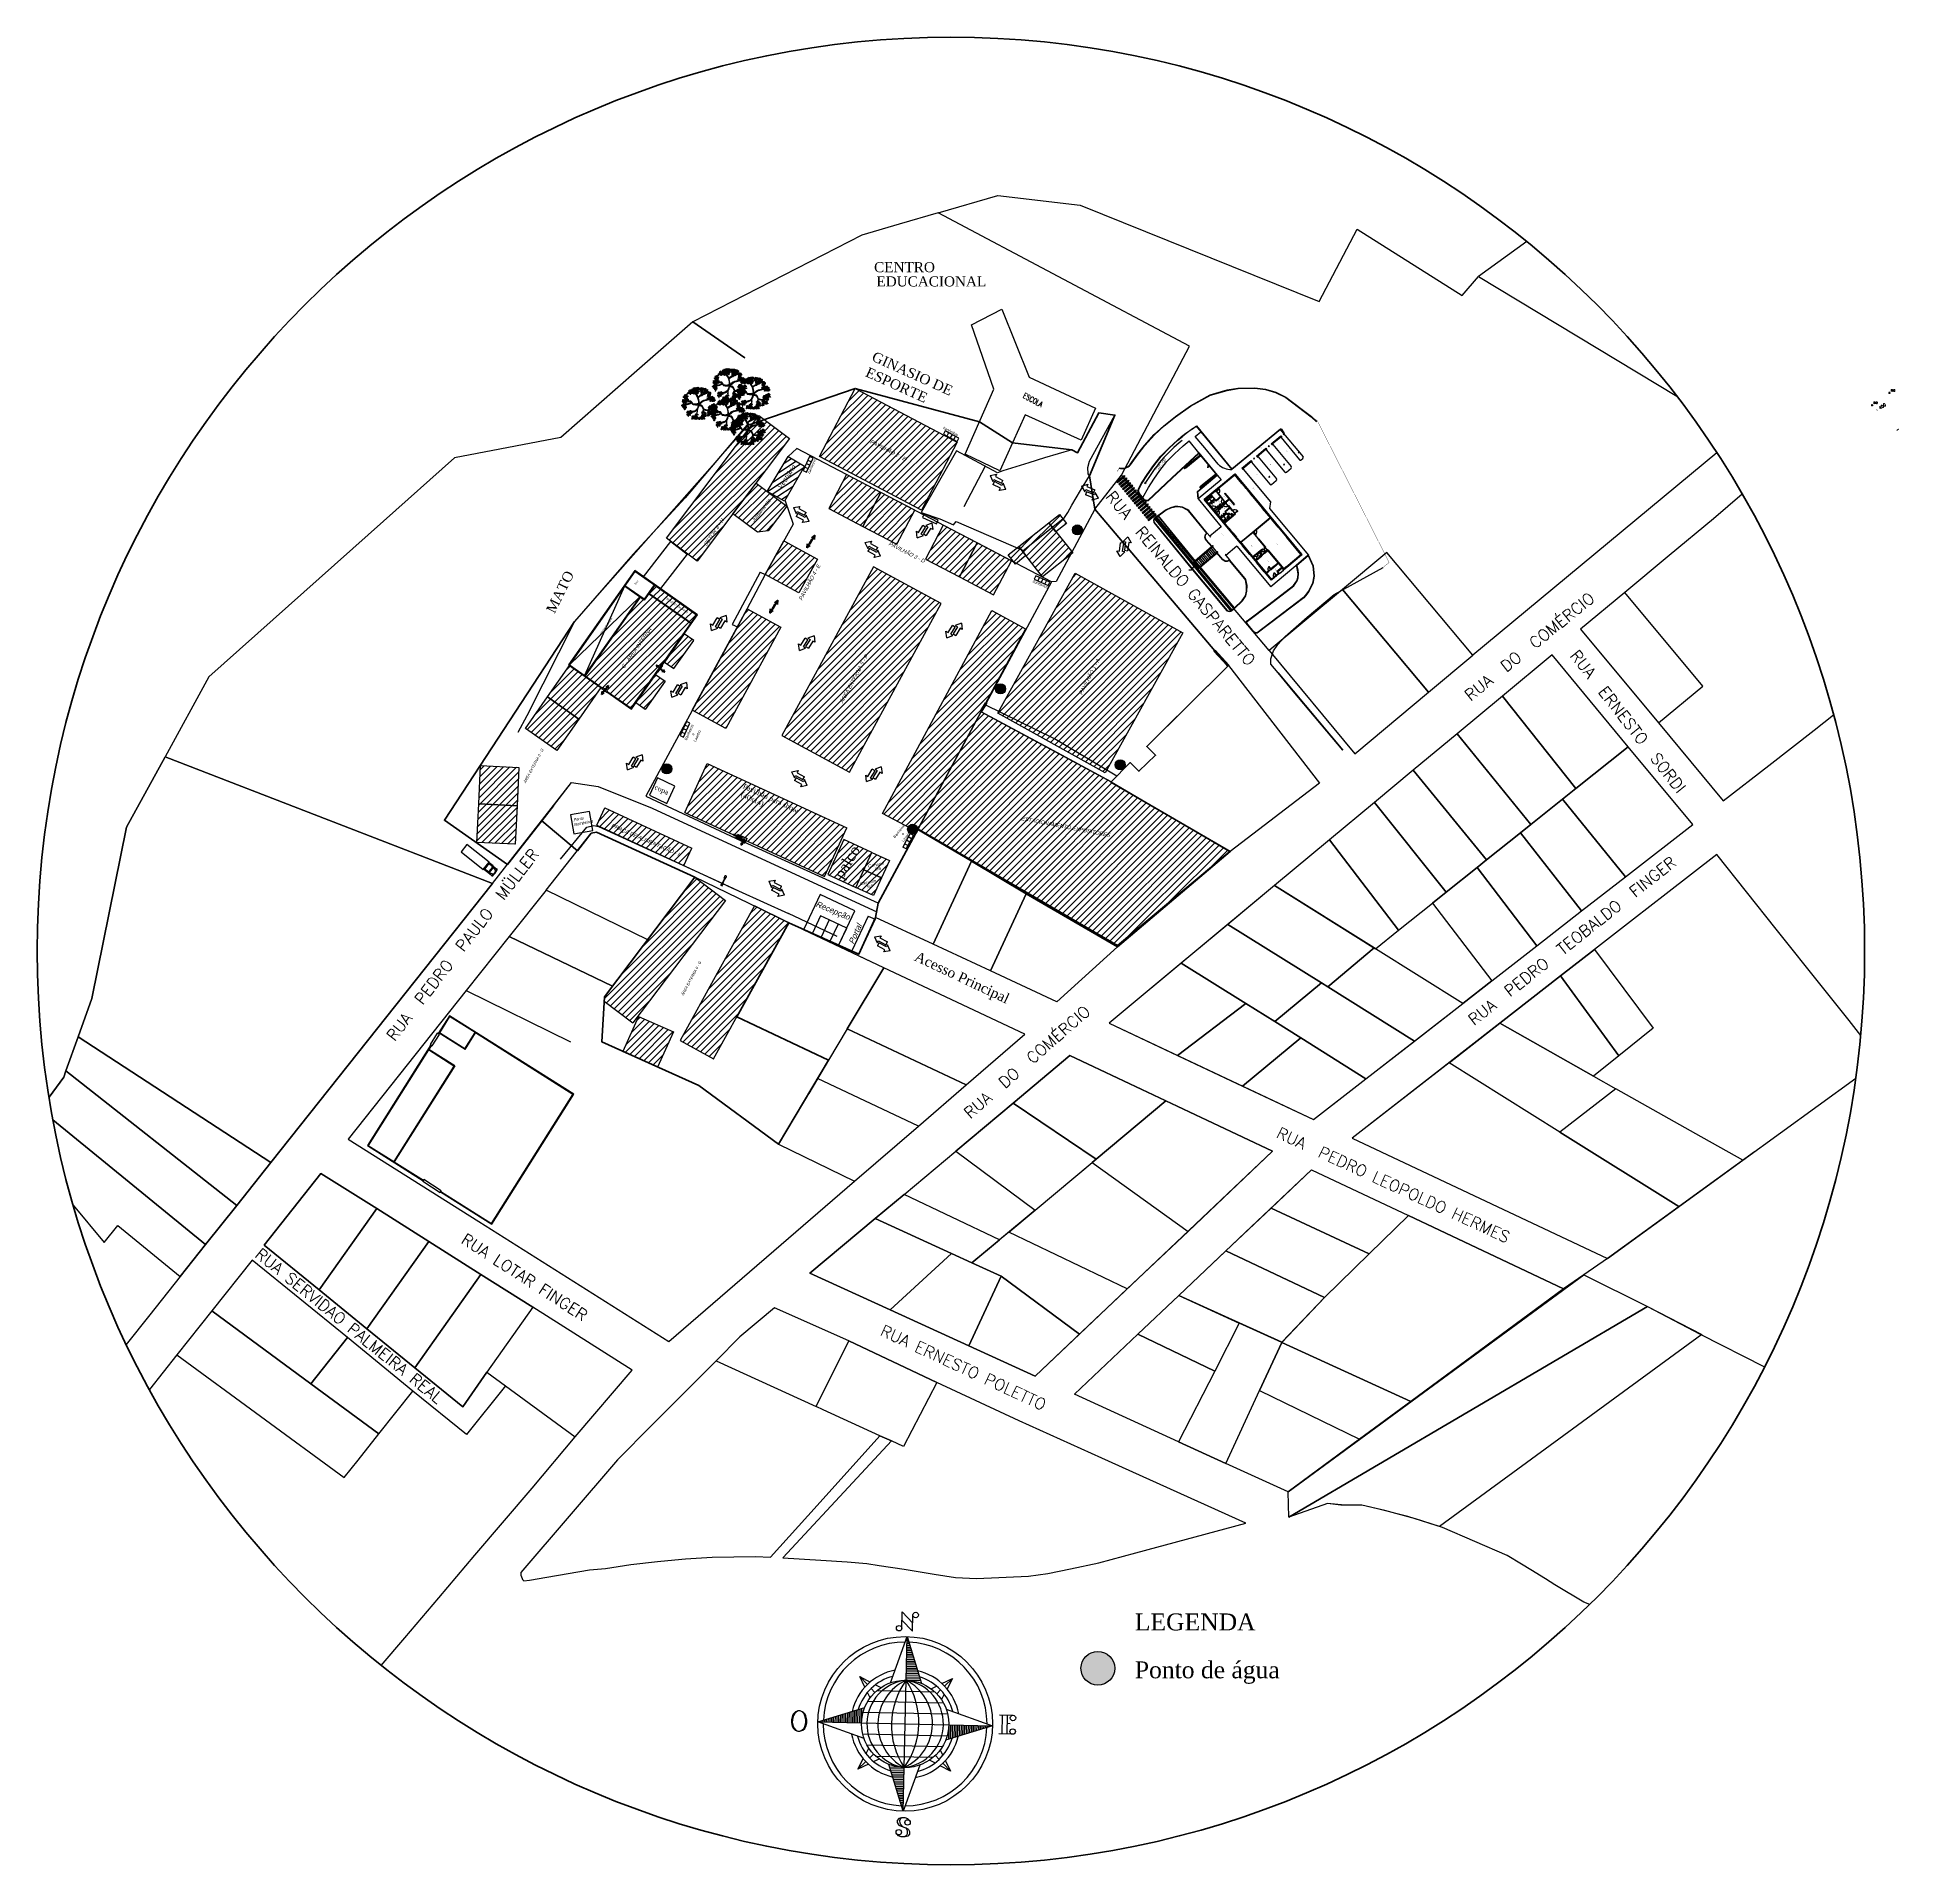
# Model space of a CAD drawing. Header units: metres. Extents: x 2113 to 5678, y -2764 to 956.
# Drawn here: x 2353.5 to 2838.3, y -2000.7 to -1524.8 of the extents above; entities that cross this region are included whole.
import ezdxf
from ezdxf.enums import TextEntityAlignment as Align

# ---------------------------------------------------------------- set-up
doc = ezdxf.new("R2010")
doc.units = ezdxf.units.M
doc.header["$MEASUREMENT"] = 0
for name, pattern in [('ACAD_ISO03W100', [30, 12, -18]), ('CONTINU', [0]), ('CONTINUO', [0]), ('HIDDEN2', [0.1875, 0.125, -0.0625])]:
    doc.linetypes.add(name, pattern=pattern)
for name, color, linetype in [('_ESTACIONAMENTO EXPOSITORES', 94, 'Continuous'), ('_FLUXO', 6, 'CONTINUO'), ('_PALCO', 151, 'Continuous'), ('_PONTOS_CADASTRO', 7, 'CONTINUO'), ('_SETOR A', 1, 'Continuous'), ('_SETOR B', 5, 'Continuous'), ('_SETOR C', 4, 'Continuous'), ('_SETOR D', 22, 'Continuous'), ('_SETOR E', 11, 'Continuous'), ('_SETOR F', 30, 'Continuous'), ('_SETOR G', 3, 'Continuous'), ('_SETOR H', 94, 'Continuous'), ('_SETOR I', 134, 'Continuous'), ('A - Projeção', 254, 'HIDDEN2'), ('ATUALIZADO', 4, 'Continuous'), ('CADASTRO', 114, 'CONTINUO'), ('CASA', 5, 'CONTINUO'), ('COTAS', 1, 'Continuous'), ('COTASOK', 1, 'Continuous'), ('ESTRUTURA', 7, 'Continuous'), ('HACHURAS', 8, 'Continuous'), ('Layout', 3, 'Continuous'), ('Layout-int', 7, 'Continuous'), ('PAREDE', 7, 'Continuous'), ('POSTE', 2, 'CONTINUO'), ('TELHADO', 6, 'Continuous'), ('TextoÁreas', 7, 'Continuous'), ('TXT_LOGRADOUROS_2000', 7, 'Continuous'), ('TXT_QUADRAFISCAL_5000', 7, 'Continuous')]:
    doc.layers.add(name, color=color, linetype=linetype)
doc.styles.add('ARIAL', font='arial.ttf')
doc.styles.add('JEF', font='times.ttf', dxfattribs={"height": 0.3})
doc.styles.add('ROMANS', font='romans.shx')
doc.styles.add('SIMPLEX', font='simplex', dxfattribs={"height": 0.2})
doc.styles.get("Standard").update_dxf_attribs({"font": 'arial.ttf'})
doc.styles.add('STYLE1', font='times.ttf')
doc.styles.add('TimesNewRoman', font='times.ttf')
doc.styles.add('util2000', font='arial.ttf', dxfattribs={"oblique": 12.000028})
doc.dimstyles.new('ARIAL100', dxfattribs={"dimtxt": 0.2, "dimasz": 0.1, "dimexe": 0.05, "dimexo": 0.05, "dimgap": 0.05, "dimtad": 1, "dimzin": 4, "dimdsep": 46, "dimtxsty": 'ARIAL', "dimblk": 'ARCHTICK', "dimcen": 0, "dimdle": 0.05, "dimclrd": 8, "dimclre": 8, "dimclrt": 8, "dimadec": 0, "dimazin": 0, "dimtfac": 1, "dimtix": 1, "dimtmove": 0, "dimatfit": 3, "dimldrblk": 'NONE', "dimfxl": 1, "dimlwd": -1, "dimlwe": -1, "dimarcsym": 0})

# ---------------------------------------------------------------- blocks, each defined once
blk = doc.blocks.new('SBPLN016')
for p, q in [((-222, 584), (0, 1250)), ((0, 1250), (0, 0)), ((0, 1250), (222, 584)), ((-663, 663), (-514, 588)), ((-663, 663), (-552, 552)), ((-588, 514), (-663, 663)), ((-438, 550), (-360, 511)), ((-312, 541), (-312, -541)), ((-156, 605), (-156, -605)), ((156, 605), (156, -605)), ((312, 541), (312, -541)), ((360, 511), (438, 550)), ((514, 588), (663, 663)), ((663, 663), (552, 552)), ((663, 663), (588, 514)), ((-511, 360), (-550, 438)), ((-497, 497), (-442, 442)), ((-469, 413), (-469, -413)), ((497, 497), (442, 442)), ((469, 413), (469, -413)), ((550, 438), (511, 360)), ((-1250, 0), (-584, 222)), ((-584, -222), (-1250, 0)), ((-1250, 0), (0, 0)), ((0, 0), (1250, 0)), ((0, 0), (0, -1250)), ((584, 222), (1250, 0)), ((1484, 78), (1328, -78)), ((1367, 78), (1602, 78)), ((1602, 78), (1445, -78)), ((1250, 0), (584, -222)), ((1328, -78), (1562, -78)), ((-663, -663), (-588, -514)), ((-550, -438), (-511, -360)), ((-497, -497), (-442, -442)), ((-360, -511), (-438, -550)), ((438, -550), (360, -511)), ((497, -497), (442, -442)), ((511, -360), (550, -438)), ((588, -514), (663, -663)), ((-663, -663), (-552, -552)), ((-514, -588), (-663, -663)), ((0, -1250), (-222, -584)), ((222, -584), (0, -1250)), ((663, -663), (514, -588)), ((663, -663), (552, -552)), ((-115, -1541), (-115, -1346)), ((158, -1385), (-115, -1385)), ((-115, -1463), (158, -1463)), ((41, -1463), (41, -1502)), ((158, -1346), (158, -1541))]:
    blk.add_line(p, q)
for points in [[(-138, 1505), (-124, 1464), (-97, 1436), (-69, 1422), (-14, 1408), (28, 1408), (83, 1422), (110, 1436), (138, 1464), (152, 1505), (152, 1533), (138, 1574), (110, 1602), (83, 1615), (28, 1629), (-14, 1629), (-69, 1615), (-97, 1602), (-124, 1574), (-138, 1533), (-138, 1505)], [(152, 1533), (138, 1560), (110, 1588), (83, 1602), (28, 1615), (-14, 1615), (-69, 1602), (-97, 1588), (-124, 1560), (-138, 1533)], [(-138, 1505), (-124, 1477), (-97, 1450), (-69, 1436), (-14, 1422), (28, 1422), (83, 1436), (110, 1450), (138, 1477), (152, 1505)], [(-1381, -93), (-1356, -70), (-1344, -32), (-1345, 21), (-1356, 60), (-1384, 86), (-1413, 85), (-1439, 70), (-1449, 60), (-1465, 27), (-1487, -43), (-1502, -72), (-1512, -83), (-1540, -97), (-1578, -96), (-1605, -72), (-1617, -36), (-1618, 22), (-1603, 61), (-1580, 80)], [(-1345, 21), (-1365, 41), (-1390, 48), (-1415, 46), (-1446, 32), (-1473, 4)], [(-1488, -43), (-1510, -57), (-1534, -63), (-1569, -64), (-1586, -57), (-1607, -41), (-1618, -17)]]:
    blk.add_lwpolyline(points)
for centre, radius in [((0, 0), 1250), ((0, 0), 625), ((-1552, 57), 39.1), ((1367, 117), 39.1), ((-1409, -66), 39.1), ((1562, -117), 39.1), ((-76, -1541), 39.1), ((119, -1541), 39.1)]:
    blk.add_circle(centre, radius)
for centre, radius, start, end in [((0, 0), 1172, 91.2781, 178.7219), ((0, 0), 1172, 1.2781, 88.7219), ((0, 0), 781, 101.9604, 168.0396), ((0, 0), 703, 105.7719, 164.2281), ((0, -84), 631, 7.6281, 172.3719), ((0, 0), 781, 11.9604, 78.0396), ((0, 0), 703, 15.7719, 74.2281), ((0, -305), 695, 25.9892, 154.0108), ((0, -902), 1098, 55.292, 124.708), ((0, 0), 1172, 181.2781, 268.7219), ((0, 0), 781, 191.9604, 258.0396), ((0, 0), 703, 195.7719, 254.2281), ((0, 902), 1098, 235.292, 304.708), ((0, 84), 631, 187.6281, 352.3719), ((0, 305), 695, 205.9892, 334.0108), ((0, 0), 1172, 271.2781, 358.7219), ((0, 0), 781, 281.9604, 348.0396), ((0, 0), 703, 285.7719, 344.2281)]:
    blk.add_arc(centre, radius, start, end)
at = {"layer": 'Layout-int', "color": 0}
for p, q in [((0, 1225), (8, 1225)), ((0, 1200), (17, 1200)), ((0, 1175), (25, 1175)), ((0, 1150), (33, 1150)), ((0, 1125), (42, 1125)), ((0, 1100), (50, 1100)), ((0, 1075), (58, 1075)), ((0, 1050), (67, 1050)), ((0, 1025), (75, 1025)), ((0, 1000), (83, 1000)), ((0, 975), (92, 975)), ((0, 950), (100, 950)), ((0, 925), (108, 925)), ((0, 900), (117, 900)), ((0, 875), (125, 875)), ((0, 850), (133, 850)), ((0, 825), (142, 825)), ((0, 800), (150, 800)), ((0, 775), (158, 775)), ((0, 750), (167, 750)), ((0, 725), (175, 725)), ((0, 700), (183, 700)), ((0, 675), (192, 675)), ((0, 650), (200, 650)), ((0, 625), (208, 625)), ((-1225, 0), (-1225, 8)), ((-1200, 0), (-1200, 17)), ((-1175, 0), (-1175, 25)), ((-1150, 0), (-1150, 33)), ((-1125, 0), (-1125, 42)), ((-1100, 0), (-1100, 50)), ((-1075, 0), (-1075, 58)), ((-1050, 0), (-1050, 67)), ((-1025, 0), (-1025, 75)), ((-1000, 0), (-1000, 83)), ((-975, 0), (-975, 92)), ((-950, 0), (-950, 100)), ((-925, 0), (-925, 108)), ((-900, 0), (-900, 117)), ((-875, 0), (-875, 125)), ((-850, 0), (-850, 133)), ((-825, 0), (-825, 142)), ((-800, 0), (-800, 150)), ((-775, 0), (-775, 158)), ((-750, 0), (-750, 167)), ((-725, 0), (-725, 175)), ((-700, 0), (-700, 183)), ((-675, 0), (-675, 192)), ((-650, 0), (-650, 200)), ((-625, 0), (-625, 208)), ((625, 0), (625, -208)), ((650, 0), (650, -200)), ((675, 0), (675, -192)), ((700, 0), (700, -183)), ((725, 0), (725, -175)), ((750, 0), (750, -167)), ((775, 0), (775, -158)), ((800, 0), (800, -150)), ((825, 0), (825, -142)), ((850, 0), (850, -133)), ((875, 0), (875, -125)), ((900, 0), (900, -117)), ((925, 0), (925, -108)), ((950, 0), (950, -100)), ((975, 0), (975, -92)), ((1000, 0), (1000, -83)), ((1025, 0), (1025, -75)), ((1050, 0), (1050, -67)), ((1075, 0), (1075, -58)), ((1100, 0), (1100, -50)), ((1125, 0), (1125, -42)), ((1150, 0), (1150, -33)), ((1175, 0), (1175, -25)), ((1200, 0), (1200, -17)), ((1225, 0), (1225, -8)), ((0, -625), (-208, -625)), ((0, -650), (-200, -650)), ((0, -675), (-192, -675)), ((0, -700), (-183, -700)), ((0, -725), (-175, -725)), ((0, -750), (-167, -750)), ((0, -775), (-158, -775)), ((0, -800), (-150, -800)), ((0, -825), (-142, -825)), ((0, -850), (-133, -850)), ((0, -875), (-125, -875)), ((0, -900), (-117, -900)), ((0, -925), (-108, -925)), ((0, -950), (-100, -950)), ((0, -975), (-92, -975)), ((0, -1000), (-83, -1000)), ((0, -1025), (-75, -1025)), ((0, -1050), (-67, -1050)), ((0, -1075), (-58, -1075)), ((0, -1100), (-50, -1100)), ((0, -1125), (-42, -1125)), ((0, -1150), (-33, -1150)), ((0, -1175), (-25, -1175)), ((0, -1200), (-17, -1200)), ((0, -1225), (-8, -1225))]:
    blk.add_line(p, q, dxfattribs=at)
blk = doc.blocks.new('CaminhaoBau_t')
for p, q in [((-2997, 1220), (-10363, 1220)), ((-10363, 1220), (-10363, -1218)), ((-2997, -1218), (-2997, 1220)), ((-2946, 914), (-2946, -914)), ((-2896, 1119), (-2896, 1017)), ((-1600, 1119), (-2896, 1119)), ((-2868, 889), (-2868, -876)), ((-1547, 1016), (-2845, 1016)), ((-2822, 821), (-2822, -808)), ((-2753, 958), (-2799, 958)), ((-2753, 866), (-2776, 866)), ((-2753, 958), (-2753, 866)), ((-1880, 965), (-2616, 965)), ((-2616, 864), (-2616, 965)), ((-1880, 864), (-2616, 864)), ((-1880, 864), (-1880, 965)), ((-1617, 1063), (-1829, 1016)), ((-1829, 864), (-1829, 965)), ((-1533, 965), (-1829, 965)), ((-1702, 864), (-1829, 864)), ((-1702, 864), (-1528, 941)), ((-1626, 864), (-1468, 931)), ((-1600, 1068), (-1600, 1119)), ((-1473, 1067), (-1583, 1067)), ((-1524, 1067), (-381, 1067)), ((-1524, 762), (-1524, -762)), ((-1270, 0), (-1524, 0)), ((-229, 559), (-1503, 1006)), ((-1428, 931), (-1301, 877)), ((-1270, -830), (-1270, 830)), ((-381, 1118), (-282, 1118)), ((-381, 1067), (-381, 1118)), ((-229, 559), (-229, 914)), ((-127, 406), (-229, 559)), ((-127, 406), (-127, -406)), ((-10363, -1218), (-2997, -1218)), ((-2896, -1116), (-2896, -1015)), ((-1600, -1116), (-2896, -1116)), ((-1547, -1016), (-2845, -1016)), ((-2753, -945), (-2799, -945)), ((-2753, -853), (-2776, -853)), ((-2753, -945), (-2753, -853)), ((-1880, -864), (-2616, -864)), ((-2616, -864), (-2616, -965)), ((-1880, -965), (-2616, -965)), ((-1880, -864), (-1880, -965)), ((-1829, -864), (-1829, -965)), ((-1702, -864), (-1829, -864)), ((-1533, -965), (-1829, -965)), ((-1617, -1063), (-1829, -1016)), ((-1702, -864), (-1528, -941)), ((-1626, -864), (-1468, -931)), ((-1600, -1066), (-1600, -1116)), ((-1473, -1067), (-1583, -1067)), ((-1524, -1067), (-381, -1067)), ((-229, -559), (-1503, -1006)), ((-1428, -931), (-1301, -877)), ((-381, -1067), (-381, -1118)), ((-381, -1118), (-282, -1118)), ((-127, -406), (-229, -559)), ((-229, -559), (-229, -914))]:
    blk.add_line(p, q)
for centre, radius, start, end in [((-2845, 914), 102, 90, 180), ((-2799, 889), 68.6, 90, 180), ((-2776, 821), 45.7, 90, 180), ((-1626, 762), 102, 0, 90), ((-1583, 914), 152, 90, 102.52881), ((-1547, 914), 102, 64.65382, 90), ((-1533, 952), 12.7, 293.96249, 90), ((-1448, 885), 50.8, 66.80141, 113.19859), ((-1321, 830), 50.8, 0, 66.80141), ((-381, 914), 152, 0, 90), ((-282, 914), 203, 9.89468, 90), ((-282, 914), 102, 9.89468, 80.89521), ((-5524, 0), 5423, 350.00897, 9.99103), ((-5524, 0), 5524, 350.10532, 9.89468), ((-2845, -914), 102, 180, 270), ((-2799, -876), 68.6, 180, 270), ((-2776, -808), 45.7, 180, 270), ((-1626, -762), 102, 270, 0), ((-1583, -914), 152, 257.47119, 270), ((-1547, -914), 102, 270, 295.34618), ((-1533, -952), 12.7, 270, 66.03751), ((-1448, -885), 50.8, 246.80141, 293.19859), ((-1321, -830), 50.8, 293.19859, 0), ((-381, -914), 152, 270, 0), ((-282, -914), 203, 270, 350.10532), ((-282, -914), 102, 279.10479, 350.10532)]:
    blk.add_arc(centre, radius, start, end)
blk = doc.blocks.new('Arb009')
at = {"layer": 'Layout-int'}
h = blk.add_hatch(dxfattribs=at)
h.set_pattern_fill('_USER', color=0, scale=3.5, style=0, pattern_type=0)
h.set_pattern_definition([(0, (-461.5944, -432.1095), (0, 3.5), [])])
h.paths.add_polyline_path([(-177, 393), (-242, 396), (-266, 420), (-239, 390), (-177, 387), (-132, 381), (-111, 336), (-52, 247), (-16, 126), (-14, 37), (-94, 13), (-195, 28), (-218, 75), (-251, 114), (-384, 129), (-423, 221), (-393, 132), (-456, 129), (-393, 120), (-462, 81), (-379, 117), (-313, 108), (-260, 99), (-227, 72), (-310, 34), (-459, -14), (-313, 25), (-227, 58), (-198, 13), (-94, -2), (-49, 1), (-31, 7), (-22, 1), (-19, -8), (-22, -26), (-49, -103), (-73, -147), (-117, -189), (-156, -201), (-227, -215), (-281, -230), (-337, -293), (-281, -242), (-227, -221), (-156, -215), (-114, -201), (-82, -174), (-61, -180), (-55, -195), (-64, -260), (-70, -296), (-85, -325), (-114, -355), (-162, -370), (-192, -388), (-162, -373), (-114, -364), (-85, -340), (-91, -423), (-76, -325), (-64, -305), (-52, -266), (-55, -236), (-49, -210), (-49, -180), (-49, -156), (-40, -135), (-22, -97), (-14, -70), (-5, -34), (7, -20), (34, -23), (70, -34), (93, -49), (123, -121), (144, -147), (111, -210), (153, -251), (173, -281), (165, -328), (141, -352), (105, -373), (93, -417), (96, -432), (99, -414), (108, -376), (144, -355), (170, -331), (179, -284), (173, -251), (159, -242), (129, -218), (153, -162), (224, -165), (289, -174), (346, -204), (393, -248), (354, -198), (301, -168), (316, -121), (363, -112), (435, -165), (372, -112), (402, -94), (432, -88), (467, -82), (423, -85), (378, -94), (348, -106), (304, -106), (286, -165), (215, -156), (159, -141), (132, -97), (111, -46), (93, -23), (43, -8), (13, 4), (37, 34), (93, 87), (147, 126), (209, 138), (289, 161), (348, 152), (437, 149), (467, 155), (435, 155), (340, 161), (301, 170), (301, 209), (307, 253), (325, 304), (334, 348), (340, 369), (319, 304), (295, 247), (286, 191), (283, 173), (236, 152), (197, 147), (144, 135), (78, 102), (28, 52), (10, 58), (7, 105), (-5, 149), (-16, 200), (-8, 233), (10, 253), (52, 283), (99, 292), (144, 333), (188, 384), (206, 470), (173, 387), (135, 336), (96, 304), (78, 313), (70, 399), (70, 461), (67, 500), (58, 425), (61, 381), (70, 313), (67, 298), (40, 292), (16, 268), (-14, 247), (-31, 250), (-61, 304), (-55, 345), (-40, 381), (-34, 425), (-40, 473), (-58, 503), (-43, 464), (-43, 408), (-52, 381), (-61, 348), (-73, 328), (-91, 331), (-114, 372), (-132, 411), (-168, 467), (-135, 390)])
for points in [[(-533, -17), (-521, 1), (-521, -17), (-515, -32), (-521, -32), (-533, -29)], [(-512, 96), (-506, 105), (-500, 96), (-497, 84), (-503, 84), (-512, 87)], [(-506, 158), (-500, 167), (-494, 158), (-491, 147), (-497, 147), (-506, 149)], [(-503, 123), (-497, 132), (-491, 123), (-488, 111), (-494, 111), (-503, 114)], [(-497, 7), (-491, 16), (-485, 7), (-482, -5), (-488, -5), (-497, -2)], [(-491, 46), (-485, 49), (-482, 60), (-485, 69), (-488, 75), (-491, 66), (-494, 60)], [(-485, 224), (-479, 227), (-476, 239), (-479, 247), (-482, 253), (-485, 244), (-488, 239)], [(-479, 152), (-473, 161), (-468, 152), (-465, 141), (-470, 141), (-479, 144)], [(-473, 75), (-468, 78), (-465, 90), (-468, 99), (-470, 105), (-473, 96), (-476, 90)], [(-473, 123), (-468, 132), (-462, 123), (-459, 111), (-465, 111), (-473, 114)], [(-470, 244), (-465, 253), (-459, 244), (-456, 233), (-462, 233), (-470, 236)], [(-470, 66), (-465, 75), (-459, 66), (-456, 55), (-462, 55), (-470, 58)], [(-468, -20), (-462, -17), (-459, -5), (-462, 4), (-465, 10), (-468, 1), (-470, -5)], [(-177, 393), (-242, 396), (-266, 420), (-239, 390), (-177, 387), (-132, 381), (-111, 336), (-52, 247), (-16, 126), (-14, 37), (-94, 13), (-195, 28), (-218, 75), (-251, 114), (-384, 129), (-423, 221), (-393, 132), (-456, 129), (-393, 120), (-462, 81), (-379, 117), (-313, 108), (-260, 99), (-227, 72), (-310, 34), (-459, -14), (-313, 25), (-227, 58), (-198, 13), (-94, -2), (-49, 1), (-31, 7), (-22, 1), (-19, -8), (-22, -26), (-49, -103), (-73, -147), (-117, -189), (-156, -201), (-227, -215), (-281, -230), (-337, -293), (-281, -242), (-227, -221), (-156, -215), (-114, -201), (-82, -174), (-61, -180), (-55, -195), (-64, -260), (-70, -296), (-85, -325), (-114, -355), (-162, -370), (-192, -388), (-162, -373), (-114, -364), (-85, -340), (-91, -423), (-76, -325), (-64, -305), (-52, -266), (-55, -236), (-49, -210), (-49, -180), (-49, -156), (-40, -135), (-22, -97), (-14, -70), (-5, -34), (7, -20), (34, -23), (70, -34), (93, -49), (123, -121), (144, -147), (111, -210), (153, -251), (173, -281), (165, -328), (141, -352), (105, -373), (93, -417), (96, -432), (99, -414), (108, -376), (144, -355), (170, -331), (179, -284), (173, -251), (159, -242), (129, -218), (153, -162), (224, -165), (289, -174), (346, -204), (393, -248), (354, -198), (301, -168), (316, -121), (363, -112), (435, -165), (372, -112), (402, -94), (432, -88), (467, -82), (423, -85), (378, -94), (348, -106), (304, -106), (286, -165), (215, -156), (159, -141), (132, -97), (111, -46), (93, -23), (43, -8), (13, 4), (37, 34), (93, 87), (147, 126), (209, 138), (289, 161), (348, 152), (437, 149), (467, 155), (435, 155), (340, 161), (301, 170), (301, 209), (307, 253), (325, 304), (334, 348), (340, 369), (319, 304), (295, 247), (286, 191), (283, 173), (236, 152), (197, 147), (144, 135), (78, 102), (28, 52), (10, 58), (7, 105), (-5, 149), (-16, 200), (-8, 233), (10, 253), (52, 283), (99, 292), (144, 333), (188, 384), (206, 470), (173, 387), (135, 336), (96, 304), (78, 313), (70, 399), (70, 461), (67, 500), (58, 425), (61, 381), (70, 313), (67, 298), (40, 292), (16, 268), (-14, 247), (-31, 250), (-61, 304), (-55, 345), (-40, 381), (-34, 425), (-40, 473), (-58, 503), (-43, 464), (-43, 408), (-52, 381), (-61, 348), (-73, 328), (-91, 331), (-114, 372), (-132, 411), (-168, 467), (-135, 390)], [(-462, 221), (-456, 230), (-450, 221), (-447, 209), (-453, 209), (-462, 212)], [(-459, 274), (-453, 283), (-447, 274), (-444, 262), (-450, 262), (-459, 265)], [(-459, 31), (-453, 40), (-447, 31), (-444, 19), (-450, 19), (-459, 22)], [(-450, 179), (-444, 182), (-441, 194), (-444, 203), (-447, 209), (-450, 200), (-453, 194)], [(-444, 304), (-438, 313), (-432, 304), (-429, 292), (-435, 292), (-444, 295)], [(-441, 55), (-435, 58), (-432, 69), (-435, 78), (-438, 84), (-441, 75), (-444, 69)], [(-438, 236), (-432, 239), (-429, 250), (-432, 259), (-435, 265), (-438, 256), (-441, 250)], [(-435, 144), (-429, 147), (-426, 158), (-429, 167), (-432, 173), (-435, 164), (-438, 158)], [(-438, 19), (-432, 28), (-426, 19), (-423, 7), (-429, 7), (-438, 10)], [(-429, 233), (-423, 241), (-417, 233), (-414, 221), (-420, 221), (-429, 224)], [(-423, 277), (-417, 286), (-411, 277), (-408, 265), (-414, 265), (-423, 268)], [(-423, 55), (-411, 72), (-411, 55), (-405, 40), (-411, 40), (-423, 43)], [(-408, 310), (-402, 319), (-396, 310), (-393, 298), (-399, 298), (-408, 301)], [(-402, 233), (-396, 236), (-393, 247), (-396, 256), (-399, 262), (-402, 253), (-405, 247)], [(-396, 66), (-390, 69), (-387, 81), (-390, 90), (-393, 96), (-396, 87), (-399, 81)], [(-396, 10), (-390, 13), (-387, 25), (-390, 34), (-393, 40), (-396, 31), (-399, 25)], [(-390, 188), (-384, 191), (-381, 203), (-384, 212), (-387, 218), (-390, 209), (-393, 203)], [(-384, 283), (-379, 292), (-373, 283), (-370, 271), (-376, 271), (-384, 274)], [(-384, 170), (-379, 179), (-373, 170), (-370, 158), (-376, 158), (-384, 161)], [(-379, 244), (-373, 253), (-367, 244), (-364, 233), (-370, 233), (-379, 236)], [(-376, 328), (-370, 336), (-364, 328), (-361, 316), (-367, 316), (-376, 319)], [(-373, 209), (-367, 218), (-361, 209), (-358, 197), (-364, 197), (-373, 200)], [(-361, 262), (-349, 280), (-349, 262), (-343, 247), (-349, 247), (-361, 250)], [(-352, 363), (-346, 372), (-340, 363), (-337, 351), (-343, 351), (-352, 354)], [(-352, 152), (-340, 170), (-340, 152), (-334, 138), (-340, 138), (-352, 141)], [(-349, 75), (-343, 78), (-340, 90), (-343, 99), (-346, 105), (-349, 96), (-352, 90)], [(-325, 393), (-319, 402), (-313, 393), (-310, 381), (-316, 381), (-325, 384)], [(-316, 411), (-310, 414), (-307, 425), (-310, 434), (-313, 440), (-316, 431), (-319, 425)], [(-310, 348), (-304, 357), (-298, 348), (-295, 336), (-301, 336), (-310, 339)], [(-289, 375), (-284, 378), (-281, 390), (-284, 399), (-287, 405), (-289, 396), (-292, 390)], [(-284, 440), (-278, 443), (-275, 455), (-278, 464), (-281, 470), (-284, 461), (-287, 455)], [(-287, 360), (-281, 369), (-275, 360), (-272, 348), (-278, 348), (-287, 351)], [(-284, 422), (-278, 431), (-272, 422), (-269, 411), (-275, 411), (-284, 414)], [(-278, 399), (-272, 408), (-266, 399), (-263, 387), (-269, 387), (-278, 390)], [(-272, 333), (-266, 342), (-260, 333), (-257, 322), (-263, 322), (-272, 325)], [(-263, 420), (-257, 422), (-254, 434), (-257, 443), (-260, 449), (-263, 440), (-266, 434)], [(-257, 357), (-251, 360), (-248, 372), (-251, 381), (-254, 387), (-257, 378), (-260, 372)], [(-239, 381), (-233, 390), (-227, 381), (-224, 369), (-230, 369), (-239, 372)], [(-230, 405), (-224, 408), (-221, 420), (-224, 428), (-227, 434), (-230, 425), (-233, 420)], [(-227, 461), (-221, 470), (-215, 461), (-212, 449), (-218, 449), (-227, 452)], [(-227, 357), (-221, 366), (-215, 357), (-212, 345), (-218, 345), (-227, 348)], [(-215, 485), (-209, 494), (-203, 485), (-200, 473), (-206, 473), (-215, 476)], [(-212, 375), (-206, 384), (-200, 375), (-198, 363), (-203, 363), (-212, 366)], [(-200, 414), (-195, 422), (-189, 414), (-186, 402), (-192, 402), (-200, 405)], [(-195, 449), (-183, 467), (-183, 449), (-177, 434), (-183, 434), (-195, 437)], [(-192, 336), (-186, 339), (-183, 351), (-186, 360), (-189, 366), (-192, 357), (-195, 351)], [(-186, 482), (-180, 491), (-174, 482), (-171, 470), (-177, 470), (-186, 473)], [(-180, 491), (-174, 494), (-171, 506), (-174, 514), (-177, 520), (-180, 512), (-183, 506)], [(-171, 414), (-165, 422), (-159, 414), (-156, 402), (-162, 402), (-171, 405)], [(-162, 497), (-156, 506), (-150, 497), (-147, 485), (-153, 485), (-162, 488)], [(-162, 366), (-156, 375), (-150, 366), (-147, 354), (-153, 354), (-162, 357)], [(-162, 336), (-156, 345), (-150, 336), (-147, 325), (-153, 325), (-162, 328)], [(-147, 464), (-141, 473), (-135, 464), (-132, 452), (-138, 452), (-147, 455)], [(-144, 523), (-138, 532), (-132, 523), (-129, 512), (-135, 512), (-144, 514)], [(-129, 422), (-123, 431), (-117, 422), (-114, 411), (-120, 411), (-129, 414)], [(-117, 506), (-111, 514), (-106, 506), (-103, 494), (-108, 494), (-117, 497)], [(-108, 452), (-103, 455), (-100, 467), (-103, 476), (-106, 482), (-108, 473), (-111, 467)], [(-108, 390), (-97, 408), (-97, 390), (-91, 375), (-97, 375), (-108, 378)], [(-106, 529), (-100, 538), (-94, 529), (-91, 517), (-97, 517), (-106, 520)], [(-106, 440), (-100, 449), (-94, 440), (-91, 428), (-97, 428), (-106, 431)], [(-100, 497), (-94, 506), (-88, 497), (-85, 485), (-91, 485), (-100, 488)], [(-82, 369), (-76, 372), (-73, 384), (-76, 393), (-79, 399), (-82, 390), (-85, 384)], [(-76, 479), (-70, 488), (-64, 479), (-61, 467), (-67, 467), (-76, 470)], [(-73, 402), (-67, 405), (-64, 417), (-67, 425), (-70, 431), (-73, 422), (-76, 417)], [(-67, 512), (-61, 514), (-58, 526), (-61, 535), (-64, 541), (-67, 532), (-70, 526)], [(-70, 449), (-64, 458), (-58, 449), (-55, 437), (-61, 437), (-70, 440)], [(-49, 520), (-43, 529), (-37, 520), (-34, 509), (-40, 509), (-49, 512)], [(-46, 497), (-40, 506), (-34, 497), (-31, 485), (-37, 485), (-46, 488)], [(-28, 345), (-22, 348), (-19, 360), (-22, 369), (-25, 375), (-28, 366), (-31, 360)], [(-28, 532), (-22, 541), (-16, 532), (-14, 520), (-19, 520), (-28, 523)], [(-16, 461), (-11, 464), (-8, 476), (-11, 485), (-14, 491), (-16, 482), (-19, 476)], [(-8, 402), (-2, 405), (1, 417), (-2, 425), (-5, 431), (-8, 422), (-11, 417)], [(-2, 517), (4, 526), (10, 517), (13, 506), (7, 506), (-2, 509)], [(7, 482), (13, 491), (19, 482), (22, 470), (16, 470), (7, 473)], [(25, 431), (31, 440), (37, 431), (40, 420), (34, 420), (25, 422)], [(34, 470), (40, 479), (46, 470), (49, 458), (43, 458), (34, 461)], [(43, 485), (49, 488), (52, 500), (49, 509), (46, 514), (43, 506), (40, 500)], [(64, 523), (70, 532), (75, 523), (78, 512), (73, 512), (64, 514)], [(75, 390), (81, 399), (87, 390), (90, 378), (84, 378), (75, 381)], [(81, 479), (87, 488), (93, 479), (96, 467), (90, 467), (81, 470)], [(84, 446), (90, 455), (96, 446), (99, 434), (93, 434), (84, 437)], [(90, 491), (96, 494), (99, 506), (96, 514), (93, 520), (90, 512), (87, 506)], [(99, 408), (111, 425), (111, 408), (117, 393), (111, 393), (99, 396)], [(102, 369), (108, 378), (114, 369), (117, 357), (111, 357), (102, 360)], [(114, 482), (120, 491), (126, 482), (129, 470), (123, 470), (114, 473)], [(123, 517), (129, 526), (135, 517), (138, 506), (132, 506), (123, 509)], [(126, 360), (132, 369), (138, 360), (141, 348), (135, 348), (126, 351)], [(141, 449), (147, 458), (153, 449), (156, 437), (150, 437), (141, 440)], [(141, 393), (147, 402), (153, 393), (156, 381), (150, 381), (141, 384)], [(144, 497), (150, 506), (156, 497), (159, 485), (153, 485), (144, 488)], [(144, 473), (150, 482), (156, 473), (159, 461), (153, 461), (144, 464)], [(153, 325), (159, 333), (165, 325), (167, 313), (162, 313), (153, 316)], [(162, 402), (167, 405), (170, 417), (167, 425), (165, 431), (162, 422), (159, 417)], [(176, 458), (182, 461), (185, 473), (182, 482), (179, 488), (176, 479), (173, 473)], [(173, 345), (179, 354), (185, 345), (188, 333), (182, 333), (173, 336)], [(179, 503), (185, 512), (191, 503), (194, 491), (188, 491), (179, 494)], [(200, 342), (206, 345), (209, 357), (206, 366), (203, 372), (200, 363), (197, 357)], [(212, 408), (218, 411), (221, 422), (218, 431), (215, 437), (212, 428), (209, 422)], [(218, 473), (224, 476), (227, 488), (224, 497), (221, 503), (218, 494), (215, 488)], [(218, 384), (224, 393), (230, 384), (233, 372), (227, 372), (218, 375)], [(221, 449), (227, 458), (233, 449), (236, 437), (230, 437), (221, 440)], [(230, 363), (236, 372), (242, 363), (245, 351), (239, 351), (230, 354)], [(251, 408), (256, 417), (262, 408), (265, 396), (259, 396), (251, 399)], [(254, 372), (265, 390), (265, 372), (271, 357), (265, 357), (254, 360)], [(254, 209), (265, 227), (265, 209), (271, 194), (265, 194), (254, 197)], [(256, 467), (262, 476), (268, 467), (271, 455), (265, 455), (256, 458)], [(256, 437), (262, 446), (268, 437), (271, 425), (265, 425), (256, 428)], [(268, 268), (280, 286), (280, 268), (286, 253), (280, 253), (268, 256)], [(274, 313), (286, 331), (286, 313), (292, 298), (286, 298), (274, 301)], [(283, 357), (295, 375), (295, 357), (301, 342), (295, 342), (283, 345)], [(289, 399), (295, 408), (301, 399), (304, 387), (298, 387), (289, 390)], [(301, 295), (307, 298), (310, 310), (307, 319), (304, 325), (301, 316), (298, 310)], [(313, 342), (319, 345), (322, 357), (319, 366), (316, 372), (313, 363), (310, 357)], [(313, 224), (319, 233), (325, 224), (328, 212), (322, 212), (313, 215)], [(322, 244), (328, 247), (331, 259), (328, 268), (325, 274), (322, 265), (319, 259)], [(328, 191), (340, 209), (340, 191), (346, 176), (340, 176), (328, 179)], [(334, 369), (340, 372), (343, 384), (340, 393), (337, 399), (334, 390), (331, 384)], [(340, 313), (346, 316), (348, 328), (346, 336), (343, 342), (340, 333), (337, 328)], [(343, 265), (348, 268), (351, 280), (348, 289), (346, 295), (343, 286), (340, 280)], [(343, 227), (354, 244), (354, 227), (360, 212), (354, 212), (343, 215)], [(343, 114), (354, 132), (354, 114), (360, 99), (354, 99), (343, 102)], [(357, 351), (363, 354), (366, 366), (363, 375), (360, 381), (357, 372), (354, 366)], [(363, 331), (369, 333), (372, 345), (369, 354), (366, 360), (363, 351), (360, 345)], [(363, 250), (369, 259), (375, 250), (378, 239), (372, 239), (363, 241)], [(366, 188), (372, 191), (375, 203), (372, 212), (369, 218), (366, 209), (363, 203)], [(363, 129), (375, 147), (375, 129), (381, 114), (375, 114), (363, 117)], [(372, 179), (378, 188), (384, 179), (387, 167), (381, 167), (372, 170)], [(384, 141), (390, 149), (396, 141), (399, 129), (393, 129), (384, 132)], [(393, 241), (399, 250), (405, 241), (408, 230), (402, 230), (393, 233)], [(396, 179), (402, 182), (405, 194), (402, 203), (399, 209), (396, 200), (393, 194)], [(393, 1), (399, 10), (405, 1), (408, -11), (402, -11), (393, -8)], [(396, 215), (402, 224), (408, 215), (411, 203), (405, 203), (396, 206)], [(405, 176), (411, 185), (417, 176), (420, 164), (414, 164), (405, 167)], [(408, 114), (414, 117), (417, 129), (414, 138), (411, 144), (408, 135), (405, 129)], [(411, 253), (417, 262), (423, 253), (426, 241), (420, 241), (411, 244)], [(411, 108), (417, 117), (423, 108), (426, 96), (420, 96), (411, 99)], [(420, -5), (426, 4), (432, -5), (435, -17), (429, -17), (420, -14)], [(426, 167), (432, 170), (435, 182), (432, 191), (429, 197), (426, 188), (423, 182)], [(426, 224), (432, 233), (437, 224), (440, 212), (435, 212), (426, 215)], [(435, 105), (440, 108), (443, 120), (440, 129), (437, 135), (435, 126), (432, 120)], [(437, 203), (443, 212), (449, 203), (452, 191), (446, 191), (437, 194)], [(446, 1), (452, 10), (458, 1), (461, -11), (455, -11), (446, -8)], [(455, 25), (461, 34), (467, 25), (470, 13), (464, 13), (455, 16)], [(461, 218), (467, 227), (473, 218), (476, 206), (470, 206), (461, 209)], [(464, 173), (470, 176), (473, 188), (470, 197), (467, 203), (464, 194), (461, 188)], [(461, 114), (467, 123), (473, 114), (476, 102), (470, 102), (461, 105)], [(467, 120), (473, 123), (476, 135), (473, 144), (470, 149), (467, 141), (464, 135)], [(473, 176), (479, 185), (485, 176), (488, 164), (482, 164), (473, 167)], [(482, 10), (488, 19), (494, 10), (497, -2), (491, -2), (482, 1)], [(494, 144), (500, 152), (506, 144), (509, 132), (503, 132), (494, 135)], [(-506, -32), (-500, -29), (-497, -17), (-500, -8), (-503, -2), (-506, -11), (-509, -17)], [(-509, -55), (-497, -37), (-497, -55), (-491, -70), (-497, -70), (-509, -67)], [(-488, -82), (-476, -64), (-476, -82), (-470, -97), (-476, -97), (-488, -94)], [(-482, -52), (-476, -49), (-473, -37), (-476, -29), (-479, -23), (-482, -32), (-485, -37)], [(-462, -115), (-456, -106), (-450, -115), (-447, -126), (-453, -126), (-462, -124)], [(-453, -58), (-447, -55), (-444, -43), (-447, -34), (-450, -29), (-453, -37), (-456, -43)], [(-453, -85), (-447, -76), (-441, -85), (-438, -97), (-444, -97), (-453, -94)], [(-450, -150), (-444, -141), (-438, -150), (-435, -162), (-441, -162), (-450, -159)], [(-444, -124), (-438, -115), (-432, -124), (-429, -135), (-435, -135), (-444, -132)], [(-441, -23), (-435, -14), (-429, -23), (-426, -34), (-432, -34), (-441, -32)], [(-438, -52), (-432, -43), (-426, -52), (-423, -64), (-429, -64), (-438, -61)], [(-435, -76), (-429, -67), (-423, -76), (-420, -88), (-426, -88), (-435, -85)], [(-417, -43), (-411, -40), (-408, -29), (-411, -20), (-414, -14), (-417, -23), (-420, -29)], [(-411, -61), (-405, -52), (-399, -61), (-396, -73), (-402, -73), (-411, -70)], [(-411, -91), (-405, -82), (-399, -91), (-396, -103), (-402, -103), (-411, -100)], [(-376, -313), (-370, -310), (-367, -299), (-370, -290), (-373, -284), (-376, -293), (-379, -299)], [(-373, -227), (-361, -210), (-361, -227), (-355, -242), (-361, -242), (-373, -239)], [(-361, -278), (-355, -269), (-349, -278), (-346, -290), (-352, -290), (-361, -287)], [(-355, -331), (-349, -328), (-346, -316), (-349, -307), (-352, -302), (-355, -310), (-358, -316)], [(-352, -207), (-340, -189), (-340, -207), (-334, -221), (-340, -221), (-352, -218)], [(-340, -266), (-334, -263), (-331, -251), (-334, -242), (-337, -236), (-340, -245), (-343, -251)], [(-337, -367), (-331, -364), (-328, -352), (-331, -343), (-334, -337), (-337, -346), (-340, -352)], [(-325, -331), (-319, -328), (-316, -316), (-319, -307), (-322, -302), (-325, -310), (-328, -316)], [(-322, -236), (-316, -227), (-310, -236), (-307, -248), (-313, -248), (-322, -245)], [(-304, -215), (-298, -207), (-292, -215), (-289, -227), (-295, -227), (-304, -224)], [(-301, -302), (-295, -299), (-292, -287), (-295, -278), (-298, -272), (-301, -281), (-304, -287)], [(-304, -310), (-298, -302), (-292, -310), (-289, -322), (-295, -322), (-304, -319)], [(-292, -198), (-287, -189), (-281, -198), (-278, -210), (-284, -210), (-292, -207)], [(-284, -254), (-278, -245), (-272, -254), (-269, -266), (-275, -266), (-284, -263)], [(-284, -293), (-272, -275), (-272, -293), (-266, -307), (-272, -307), (-284, -305)], [(-284, -322), (-278, -313), (-272, -322), (-269, -334), (-275, -334), (-284, -331)], [(-269, -183), (-263, -174), (-257, -183), (-254, -195), (-260, -195), (-269, -192)], [(-263, -269), (-257, -260), (-251, -269), (-248, -281), (-254, -281), (-263, -278)], [(-230, -251), (-218, -233), (-218, -251), (-212, -266), (-218, -266), (-230, -263)], [(-221, -423), (-215, -420), (-212, -408), (-215, -399), (-218, -394), (-221, -402), (-224, -408)], [(-221, -435), (-209, -417), (-209, -435), (-203, -450), (-209, -450), (-221, -447)], [(-212, -397), (-206, -394), (-203, -382), (-206, -373), (-209, -367), (-212, -376), (-215, -382)], [(-209, -355), (-203, -346), (-198, -355), (-195, -367), (-200, -367), (-209, -364)], [(-198, -397), (-192, -388), (-186, -397), (-183, -408), (-189, -408), (-198, -405)], [(-198, -423), (-192, -414), (-186, -423), (-183, -435), (-189, -435), (-198, -432)], [(-183, -373), (-177, -370), (-174, -358), (-177, -349), (-180, -343), (-183, -352), (-186, -358)], [(-171, -420), (-165, -417), (-162, -405), (-165, -397), (-168, -391), (-171, -399), (-174, -405)], [(-159, -355), (-153, -346), (-147, -355), (-144, -367), (-150, -367), (-159, -364)], [(-156, -411), (-144, -394), (-144, -411), (-138, -426), (-144, -426), (-156, -423)], [(-150, -441), (-144, -432), (-138, -441), (-135, -453), (-141, -453), (-150, -450)], [(-138, -391), (-132, -382), (-126, -391), (-123, -402), (-129, -402), (-138, -399)], [(-129, -343), (-123, -340), (-120, -328), (-123, -319), (-126, -313), (-129, -322), (-132, -328)], [(-117, -441), (-111, -438), (-108, -426), (-111, -417), (-114, -411), (-117, -420), (-120, -426)], [(-114, -373), (-108, -364), (-103, -373), (-100, -385), (-106, -385), (-114, -382)], [(-97, -293), (-85, -275), (-85, -293), (-79, -307), (-85, -307), (-97, -305)], [(-94, -444), (-88, -435), (-82, -444), (-79, -456), (-85, -456), (-94, -453)], [(-67, -432), (-61, -429), (-58, -417), (-61, -408), (-64, -402), (-67, -411), (-70, -417)], [(-64, -385), (-58, -382), (-55, -370), (-58, -361), (-61, -355), (-64, -364), (-67, -370)], [(-52, -310), (-40, -293), (-40, -310), (-34, -325), (-40, -325), (-52, -322)], [(-52, -382), (-46, -373), (-40, -382), (-37, -394), (-43, -394), (-52, -391)], [(-40, -411), (-34, -402), (-28, -411), (-25, -423), (-31, -423), (-40, -420)], [(-40, -441), (-34, -432), (-28, -441), (-25, -453), (-31, -453), (-40, -450)], [(-11, -411), (-5, -402), (1, -411), (4, -423), (-2, -423), (-11, -420)], [(4, -444), (16, -426), (16, -444), (22, -459), (16, -459), (4, -456)], [(31, -429), (37, -420), (43, -429), (46, -441), (40, -441), (31, -438)], [(34, -385), (40, -376), (46, -385), (49, -397), (43, -397), (34, -394)], [(55, -414), (61, -405), (67, -414), (70, -426), (64, -426), (55, -423)], [(58, -438), (64, -429), (70, -438), (73, -450), (67, -450), (58, -447)], [(67, -388), (73, -379), (78, -388), (81, -399), (75, -399), (67, -397)], [(75, -432), (81, -429), (84, -417), (81, -408), (78, -402), (75, -411), (73, -417)], [(75, -364), (81, -355), (87, -364), (90, -376), (84, -376), (75, -373)], [(81, -358), (87, -355), (90, -343), (87, -334), (84, -328), (81, -337), (78, -343)], [(90, -444), (96, -435), (102, -444), (105, -456), (99, -456), (90, -453)], [(93, -230), (99, -221), (105, -230), (108, -242), (102, -242), (93, -239)], [(99, -307), (105, -299), (111, -307), (114, -319), (108, -319), (99, -316)], [(99, -349), (105, -340), (111, -349), (114, -361), (108, -361), (99, -358)], [(102, -269), (114, -251), (114, -269), (120, -284), (114, -284), (102, -281)], [(102, -420), (108, -411), (114, -420), (117, -432), (111, -432), (102, -429)], [(117, -248), (123, -239), (129, -248), (132, -260), (126, -260), (117, -257)], [(117, -388), (123, -379), (129, -388), (132, -399), (126, -399), (117, -397)], [(123, -349), (129, -346), (132, -334), (129, -325), (126, -319), (123, -328), (120, -334)], [(132, -429), (138, -420), (144, -429), (147, -441), (141, -441), (132, -438)], [(141, -313), (147, -310), (150, -299), (147, -290), (144, -284), (141, -293), (138, -299)], [(144, -215), (150, -207), (156, -215), (159, -227), (153, -227), (144, -224)], [(147, -402), (153, -399), (156, -388), (153, -379), (150, -373), (147, -382), (144, -388)], [(156, -432), (167, -414), (167, -432), (173, -447), (167, -447), (156, -444)], [(167, -399), (173, -397), (176, -385), (173, -376), (170, -370), (167, -379), (165, -385)], [(167, -233), (173, -224), (179, -233), (182, -245), (176, -245), (167, -242)], [(176, -349), (182, -340), (188, -349), (191, -361), (185, -361), (176, -358)], [(188, -340), (194, -337), (197, -325), (194, -316), (191, -310), (188, -319), (185, -325)], [(197, -260), (203, -251), (209, -260), (212, -272), (206, -272), (197, -269)], [(200, -284), (206, -275), (212, -284), (215, -296), (209, -296), (200, -293)], [(206, -355), (212, -346), (218, -355), (221, -367), (215, -367), (206, -364)], [(218, -319), (224, -310), (230, -319), (233, -331), (227, -331), (218, -328)], [(254, -322), (259, -313), (265, -322), (268, -334), (262, -334), (254, -331)], [(265, -233), (271, -224), (277, -233), (280, -245), (274, -245), (265, -242)], [(268, -278), (274, -269), (280, -278), (283, -290), (277, -290), (268, -287)], [(274, -213), (280, -210), (283, -198), (280, -189), (277, -183), (274, -192), (271, -198)], [(274, -346), (280, -337), (286, -346), (289, -358), (283, -358), (274, -355)], [(280, -322), (286, -313), (292, -322), (295, -334), (289, -334), (280, -331)], [(295, -254), (301, -245), (307, -254), (310, -266), (304, -266), (295, -263)], [(298, -79), (310, -61), (310, -79), (316, -94), (310, -94), (298, -91)], [(298, -224), (304, -215), (310, -224), (313, -236), (307, -236), (298, -233)], [(304, -334), (310, -325), (316, -334), (319, -346), (313, -346), (304, -343)], [(307, -293), (313, -284), (319, -293), (322, -305), (316, -305), (307, -302)], [(316, -159), (328, -141), (328, -159), (334, -174), (328, -174), (316, -171)], [(319, -269), (325, -260), (331, -269), (334, -281), (328, -281), (319, -278)], [(322, -40), (334, -23), (334, -40), (340, -55), (334, -55), (322, -52)], [(334, -260), (340, -257), (343, -245), (340, -236), (337, -230), (334, -239), (331, -245)], [(343, -94), (348, -91), (351, -79), (348, -70), (346, -64), (343, -73), (340, -79)], [(340, -290), (346, -281), (351, -290), (354, -302), (348, -302), (340, -299)], [(351, -233), (357, -224), (363, -233), (366, -245), (360, -245), (351, -242)], [(354, -257), (360, -248), (366, -257), (369, -269), (363, -269), (354, -266)], [(363, -58), (369, -49), (375, -58), (378, -70), (372, -70), (363, -67)], [(369, -165), (375, -162), (378, -150), (375, -141), (372, -135), (369, -144), (366, -150)], [(369, -290), (375, -281), (381, -290), (384, -302), (378, -302), (369, -299)], [(381, -26), (387, -17), (393, -26), (396, -37), (390, -37), (381, -34)], [(381, -207), (387, -198), (393, -207), (396, -218), (390, -218), (381, -215)], [(384, -296), (390, -293), (393, -281), (390, -272), (387, -266), (384, -275), (381, -281)], [(396, -70), (402, -67), (405, -55), (402, -46), (399, -40), (396, -49), (393, -55)], [(399, -248), (405, -245), (408, -233), (405, -224), (402, -218), (399, -227), (396, -233)], [(396, -293), (402, -284), (408, -293), (411, -305), (405, -305), (396, -302)], [(411, -138), (417, -135), (420, -124), (417, -115), (414, -109), (411, -118), (408, -124)], [(408, -168), (414, -159), (420, -168), (423, -180), (417, -180), (408, -177)], [(408, -257), (414, -248), (420, -257), (423, -269), (417, -269), (408, -266)], [(414, -73), (420, -64), (426, -73), (429, -85), (423, -85), (414, -82)], [(414, -224), (420, -215), (426, -224), (429, -236), (423, -236), (414, -233)], [(414, -284), (420, -275), (426, -284), (429, -296), (423, -296), (414, -293)], [(417, -46), (423, -37), (429, -46), (432, -58), (426, -58), (417, -55)], [(423, -138), (429, -129), (435, -138), (437, -150), (432, -150), (423, -147)], [(432, -180), (437, -171), (443, -180), (446, -192), (440, -192), (432, -189)], [(435, -281), (440, -272), (446, -281), (449, -293), (443, -293), (435, -290)], [(440, -61), (446, -52), (452, -61), (455, -73), (449, -73), (440, -70)], [(446, -37), (452, -29), (458, -37), (461, -49), (455, -49), (446, -46)], [(458, -121), (464, -118), (467, -106), (464, -97), (461, -91), (458, -100), (455, -106)], [(458, -150), (464, -141), (470, -150), (473, -162), (467, -162), (458, -159)], [(473, -29), (479, -20), (485, -29), (488, -40), (482, -40), (473, -37)], [(482, -88), (488, -85), (491, -73), (488, -64), (485, -58), (482, -67), (479, -73)], [(497, -14), (503, -5), (509, -14), (512, -26), (506, -26), (497, -23)], [(497, -76), (503, -67), (509, -76), (512, -88), (506, -88), (497, -85)], [(509, -70), (515, -61), (521, -70), (524, -82), (518, -82), (509, -79)]]:
    blk.add_lwpolyline(points, close=True)
blk = doc.blocks.new('poste ilumi')
at = {"layer": 'POSTE', "color": 0, "linetype": 'ByBlock'}
for p, q in [((419680.49, 6988871.32), (419680.67, 6988871.22)), ((419680.73, 6988871.22), (419680.57, 6988871.3)), ((419680.67, 6988871.22), (419680.73, 6988871.22)), ((419680.67, 6988871.22), (419680.67, 6988870.96)), ((419680.73, 6988871.22), (419680.73, 6988871.2)), ((419682.78, 6988871.29), (419682.38, 6988871.29)), ((419682.38, 6988871.15), (419682.38, 6988871.29)), ((419682.78, 6988870.89), (419682.78, 6988871.29)), ((419680.67, 6988870.96), (419680.49, 6988870.86)), ((419680.73, 6988870.96), (419680.57, 6988870.88)), ((419680.67, 6988871.2), (419680.88, 6988871.2)), ((419680.67, 6988870.98), (419680.88, 6988870.98)), ((419680.67, 6988870.96), (419680.73, 6988870.96)), ((419680.73, 6988870.98), (419680.73, 6988870.96)), ((419680.88, 6988871.2), (419681, 6988871.18)), ((419680.88, 6988871.2), (419680.88, 6988870.98)), ((419680.88, 6988870.98), (419681, 6988871)), ((419681, 6988871.18), (419681, 6988871)), ((419681, 6988871.12), (419682.09, 6988871.12)), ((419681, 6988871.06), (419682.09, 6988871.06)), ((419682.09, 6988871.12), (419682.58, 6988871.16)), ((419682.58, 6988871.02), (419682.09, 6988871.06)), ((419682.38, 6988870.89), (419682.38, 6988871.04)), ((419682.78, 6988870.89), (419682.38, 6988870.89)), ((419682.58, 6988871.16), (419682.58, 6988871.02))]:
    blk.add_line(p, q, dxfattribs=at)
for centre, radius, start, end in [((419680.27, 6988871.03), 0.276, 124.0568, 148.5007), ((419680.33, 6988870.94), 0.384, 105.6417, 124.0568), ((419680.37, 6988870.8), 0.531, 90, 105.6417), ((419680.37, 6988870.8), 0.531, 74.3583, 90), ((419680.41, 6988870.94), 0.384, 66.6202, 74.3583), ((419680.18, 6988871.09), 0.168, 148.5007, 180), ((419680.18, 6988871.09), 0.168, 180, 211.4993), ((419680.27, 6988871.15), 0.276, 211.4993, 235.9432), ((419680.33, 6988871.24), 0.384, 235.9432, 254.3583), ((419680.37, 6988871.38), 0.531, 254.3583, 270), ((419680.37, 6988871.38), 0.531, 270, 285.6417), ((419680.41, 6988871.24), 0.384, 285.6417, 293.3798)]:
    blk.add_arc(centre, radius, start, end, dxfattribs=at)
blk = doc.blocks.new('Setaxr01')
for p, q in [((925, 175), (0, 175)), ((0, 175), (0, -175)), ((1500, 0), (925, 450)), ((925, 450), (925, 175)), ((1500, 0), (925, -450)), ((925, -175), (0, -175)), ((925, -450), (925, -175))]:
    blk.add_line(p, q)
blk = doc.blocks.new('SIMB_CRUZETA')
at = {"color": 0, "linetype": 'Continuous', "flags": 128}
for points in [[(-0.25, 0), (0.25, 0)], [(0, -0.25), (0, 0.25)]]:
    blk.add_lwpolyline(points, dxfattribs=at)
for tag in ['desc:', 'cota:', 'pto:']:
    blk.add_attdef(tag, (0, 0), '', height=1)
blk = doc.blocks.new('_ArchTick')
at = {"layer": 'COTAS', "color": 0, "const_width": 0.15}
blk.add_lwpolyline([(-0.5, -0.5), (0.5, 0.5)], dxfattribs=at)
blk = doc.blocks.new('*D656')
at = {"color": 8, "transparency": 16777216}
for p, q in [((3616.82, -1187.49), (3616.81, -1187.85)), ((3617.02, -1187.49), (3617.01, -1187.85)), ((3616.81, -1187.8), (3616.71, -1187.8)), ((3617.01, -1187.8), (3616.81, -1187.8)), ((3617.01, -1187.8), (3617.11, -1187.8))]:
    blk.add_line(p, q, dxfattribs=at)
at = {"layer": 'Defpoints', "color": 0, "transparency": 16777216}
for p in [(3616.82, -1187.44), (3617.02, -1187.44), (3616.81, -1187.8)]:
    blk.add_point(p, dxfattribs=at)
at = {"color": 8, "transparency": 16777216, "xscale": 0.1, "yscale": 0.1, "zscale": 0.1}
for p, rotation in [((3616.81, -1187.8), 359.5464422074524), ((3617.01, -1187.8), 179.5464422074524)]:
    blk.add_blockref('_ArchTick', p, dxfattribs=dict(at, rotation=rotation))
at = {"color": 8, "transparency": 16777216, "insert": (3616.92, -1187.65), "char_height": 0.2, "attachment_point": 5, "rotation": 359.5464, "style": 'ARIAL'}
blk.add_mtext('.20', dxfattribs=at)
blk = doc.blocks.new('_NONE')
at = {"color": 0, "linetype": 'ByBlock'}
blk.add_circle((0, 0), 0.25, dxfattribs=at)
blk = doc.blocks.new('*D657')
at = {"color": 8, "transparency": 16777216}
for p, q in [((3610.42, -1187.44), (3610.41, -1187.8)), ((3610.62, -1187.44), (3610.61, -1187.8)), ((3610.41, -1187.75), (3610.31, -1187.75)), ((3610.61, -1187.75), (3610.41, -1187.75)), ((3610.61, -1187.75), (3610.71, -1187.75))]:
    blk.add_line(p, q, dxfattribs=at)
at = {"layer": 'Defpoints', "color": 0, "transparency": 16777216}
for p in [(3610.42, -1187.39), (3610.62, -1187.39), (3610.41, -1187.75)]:
    blk.add_point(p, dxfattribs=at)
at = {"color": 8, "transparency": 16777216, "xscale": 0.1, "yscale": 0.1, "zscale": 0.1}
for p, rotation in [((3610.41, -1187.75), 359.5464422074524), ((3610.61, -1187.75), 179.5464422074524)]:
    blk.add_blockref('_ArchTick', p, dxfattribs=dict(at, rotation=rotation))
at = {"color": 8, "transparency": 16777216, "insert": (3610.52, -1187.6), "char_height": 0.2, "attachment_point": 5, "rotation": 359.5464, "style": 'ARIAL'}
blk.add_mtext('.20', dxfattribs=at)
blk = doc.blocks.new('direc')
at = {"layer": 'CASA'}
h = blk.add_hatch(color=13, dxfattribs=at)
h.set_gradient(color1=(218, 62, 62), color2=(218, 62, 62), one_color=1, tint=0.55, name='SPHERICAL')
h.paths.add_polyline_path([(419671.81, 6988704.58), (419671.81, 6988704.78), (419671.71, 6988704.78), (419671.71, 6988704.58)])
h = blk.add_hatch(color=13, dxfattribs=at)
h.set_gradient(color1=(218, 62, 62), color2=(218, 62, 62), one_color=1, tint=0.55, name='SPHERICAL')
h.paths.add_polyline_path([(419671.81, 6988704.38), (419671.81, 6988704.58), (419671.71, 6988704.58), (419671.71, 6988704.38)])
h = blk.add_hatch(color=13, dxfattribs=at)
h.set_gradient(color1=(218, 62, 62), color2=(218, 62, 62), one_color=1, tint=0.55, name='SPHERICAL')
h.paths.add_polyline_path([(419671.91, 6988704.58), (419671.91, 6988704.78), (419671.81, 6988704.78), (419671.81, 6988704.58)])
h = blk.add_hatch(color=13, dxfattribs=at)
h.set_gradient(color1=(218, 62, 62), color2=(218, 62, 62), one_color=1, tint=0.55, name='SPHERICAL')
h.paths.add_polyline_path([(419671.91, 6988704.38), (419671.91, 6988704.58), (419671.81, 6988704.58), (419671.81, 6988704.38)])
h = blk.add_hatch(color=13, dxfattribs=at)
h.set_gradient(color1=(218, 62, 62), color2=(218, 62, 62), one_color=1, tint=0.55, name='SPHERICAL')
h.paths.add_polyline_path([(419672.01, 6988704.58), (419672.01, 6988704.78), (419671.91, 6988704.78), (419671.91, 6988704.58)])
h = blk.add_hatch(color=13, dxfattribs=at)
h.set_gradient(color1=(218, 62, 62), color2=(218, 62, 62), one_color=1, tint=0.55, name='SPHERICAL')
h.paths.add_polyline_path([(419672.01, 6988704.38), (419672.01, 6988704.58), (419671.91, 6988704.58), (419671.91, 6988704.38)])
h = blk.add_hatch(color=13, dxfattribs=at)
h.set_gradient(color1=(218, 62, 62), color2=(218, 62, 62), one_color=1, tint=0.55, name='SPHERICAL')
h.paths.add_polyline_path([(419672.11, 6988704.58), (419672.11, 6988704.78), (419672.01, 6988704.78), (419672.01, 6988704.58)])
h = blk.add_hatch(color=13, dxfattribs=at)
h.set_gradient(color1=(218, 62, 62), color2=(218, 62, 62), one_color=1, tint=0.55, name='SPHERICAL')
h.paths.add_polyline_path([(419672.11, 6988704.38), (419672.11, 6988704.58), (419672.01, 6988704.58), (419672.01, 6988704.38)])
at = {"layer": 'CASA', "color": 8}
for p, q in [((419671.72, 6988704.61), (419671.72, 6988704.76)), ((419671.72, 6988704.61), (419671.72, 6988704.76)), ((419671.72, 6988704.41), (419671.72, 6988704.56)), ((419671.72, 6988704.41), (419671.72, 6988704.56)), ((419671.74, 6988704.76), (419671.74, 6988704.61)), ((419671.74, 6988704.56), (419671.74, 6988704.41)), ((419671.75, 6988704.76), (419671.75, 6988704.61)), ((419671.75, 6988704.56), (419671.75, 6988704.41)), ((419671.77, 6988704.61), (419671.77, 6988704.76)), ((419671.77, 6988704.61), (419671.77, 6988704.76)), ((419671.77, 6988704.41), (419671.77, 6988704.56)), ((419671.77, 6988704.41), (419671.77, 6988704.56)), ((419671.79, 6988704.76), (419671.79, 6988704.61)), ((419671.79, 6988704.56), (419671.79, 6988704.41)), ((419671.8, 6988704.76), (419671.8, 6988704.61)), ((419671.8, 6988704.56), (419671.8, 6988704.41)), ((419671.82, 6988704.61), (419671.82, 6988704.76)), ((419671.82, 6988704.61), (419671.82, 6988704.76)), ((419671.82, 6988704.41), (419671.82, 6988704.56)), ((419671.82, 6988704.41), (419671.82, 6988704.56)), ((419671.84, 6988704.76), (419671.84, 6988704.61)), ((419671.84, 6988704.56), (419671.84, 6988704.41)), ((419671.85, 6988704.76), (419671.85, 6988704.61)), ((419671.85, 6988704.56), (419671.85, 6988704.41)), ((419671.87, 6988704.61), (419671.87, 6988704.76)), ((419671.87, 6988704.61), (419671.87, 6988704.76)), ((419671.87, 6988704.41), (419671.87, 6988704.56)), ((419671.87, 6988704.41), (419671.87, 6988704.56)), ((419671.89, 6988704.76), (419671.89, 6988704.61)), ((419671.89, 6988704.56), (419671.89, 6988704.41)), ((419671.9, 6988704.76), (419671.9, 6988704.61)), ((419671.9, 6988704.56), (419671.9, 6988704.41)), ((419671.92, 6988704.61), (419671.92, 6988704.76)), ((419671.92, 6988704.61), (419671.92, 6988704.76)), ((419671.92, 6988704.41), (419671.92, 6988704.56)), ((419671.92, 6988704.41), (419671.92, 6988704.56)), ((419671.94, 6988704.76), (419671.94, 6988704.61)), ((419671.94, 6988704.56), (419671.94, 6988704.41)), ((419671.95, 6988704.76), (419671.95, 6988704.61)), ((419671.95, 6988704.56), (419671.95, 6988704.41)), ((419671.97, 6988704.61), (419671.97, 6988704.76)), ((419671.97, 6988704.61), (419671.97, 6988704.76)), ((419671.97, 6988704.41), (419671.97, 6988704.56)), ((419671.97, 6988704.41), (419671.97, 6988704.56)), ((419671.99, 6988704.76), (419671.99, 6988704.61)), ((419671.99, 6988704.56), (419671.99, 6988704.41)), ((419672, 6988704.76), (419672, 6988704.61)), ((419672, 6988704.56), (419672, 6988704.41)), ((419672.02, 6988704.61), (419672.02, 6988704.76)), ((419672.02, 6988704.61), (419672.02, 6988704.76)), ((419672.02, 6988704.41), (419672.02, 6988704.56)), ((419672.02, 6988704.41), (419672.02, 6988704.56)), ((419672.04, 6988704.76), (419672.04, 6988704.61)), ((419672.04, 6988704.56), (419672.04, 6988704.41)), ((419672.05, 6988704.76), (419672.05, 6988704.61)), ((419672.05, 6988704.56), (419672.05, 6988704.41)), ((419672.07, 6988704.61), (419672.07, 6988704.76)), ((419672.07, 6988704.61), (419672.07, 6988704.76)), ((419672.07, 6988704.41), (419672.07, 6988704.56)), ((419672.07, 6988704.41), (419672.07, 6988704.56)), ((419672.09, 6988704.76), (419672.09, 6988704.61)), ((419672.09, 6988704.56), (419672.09, 6988704.41)), ((419672.1, 6988704.76), (419672.1, 6988704.61)), ((419672.1, 6988704.56), (419672.1, 6988704.41))]:
    blk.add_line(p, q, dxfattribs=at)
for points in [[(419671.81, 6988704.58), (419671.81, 6988704.78), (419671.71, 6988704.78), (419671.71, 6988704.58)], [(419671.81, 6988704.38), (419671.81, 6988704.58), (419671.71, 6988704.58), (419671.71, 6988704.38)], [(419671.91, 6988704.58), (419671.91, 6988704.78), (419671.81, 6988704.78), (419671.81, 6988704.58)], [(419671.91, 6988704.38), (419671.91, 6988704.58), (419671.81, 6988704.58), (419671.81, 6988704.38)], [(419672.01, 6988704.58), (419672.01, 6988704.78), (419671.91, 6988704.78), (419671.91, 6988704.58)], [(419672.01, 6988704.38), (419672.01, 6988704.58), (419671.91, 6988704.58), (419671.91, 6988704.38)], [(419672.11, 6988704.58), (419672.11, 6988704.78), (419672.01, 6988704.78), (419672.01, 6988704.58)], [(419672.11, 6988704.38), (419672.11, 6988704.58), (419672.01, 6988704.58), (419672.01, 6988704.38)]]:
    blk.add_lwpolyline(points, close=True, dxfattribs=at)
for centre, radius, start, end in [((419671.73, 6988704.76), 0.0125, 0, 180), ((419671.73, 6988704.76), 0.01, 0, 180), ((419671.73, 6988704.61), 0.0125, 180, 0), ((419671.73, 6988704.61), 0.01, 180, 0), ((419671.73, 6988704.56), 0.0125, 0, 180), ((419671.73, 6988704.56), 0.01, 0, 180), ((419671.73, 6988704.41), 0.0125, 180, 0), ((419671.73, 6988704.41), 0.01, 180, 0), ((419671.78, 6988704.76), 0.0125, 0, 180), ((419671.78, 6988704.76), 0.01, 0, 180), ((419671.78, 6988704.61), 0.0125, 180, 0), ((419671.78, 6988704.61), 0.01, 180, 0), ((419671.78, 6988704.56), 0.0125, 0, 180), ((419671.78, 6988704.56), 0.01, 0, 180), ((419671.78, 6988704.41), 0.0125, 180, 0), ((419671.78, 6988704.41), 0.01, 180, 0), ((419671.83, 6988704.76), 0.0125, 0, 180), ((419671.83, 6988704.76), 0.01, 0, 180), ((419671.83, 6988704.61), 0.0125, 180, 0), ((419671.83, 6988704.61), 0.01, 180, 0), ((419671.83, 6988704.56), 0.0125, 0, 180), ((419671.83, 6988704.56), 0.01, 0, 180), ((419671.83, 6988704.41), 0.0125, 180, 0), ((419671.83, 6988704.41), 0.01, 180, 0), ((419671.88, 6988704.76), 0.0125, 0, 180), ((419671.88, 6988704.76), 0.01, 0, 180), ((419671.88, 6988704.61), 0.0125, 180, 0), ((419671.88, 6988704.61), 0.01, 180, 0), ((419671.88, 6988704.56), 0.0125, 0, 180), ((419671.88, 6988704.56), 0.01, 0, 180), ((419671.88, 6988704.41), 0.0125, 180, 0), ((419671.88, 6988704.41), 0.01, 180, 0), ((419671.93, 6988704.76), 0.0125, 0, 180), ((419671.93, 6988704.76), 0.01, 0, 180), ((419671.93, 6988704.61), 0.0125, 180, 0), ((419671.93, 6988704.61), 0.01, 180, 0), ((419671.93, 6988704.56), 0.0125, 0, 180), ((419671.93, 6988704.56), 0.01, 0, 180), ((419671.93, 6988704.41), 0.0125, 180, 0), ((419671.93, 6988704.41), 0.01, 180, 0), ((419671.98, 6988704.76), 0.0125, 0, 180), ((419671.98, 6988704.76), 0.01, 0, 180), ((419671.98, 6988704.61), 0.0125, 180, 0), ((419671.98, 6988704.61), 0.01, 180, 0), ((419671.98, 6988704.56), 0.0125, 0, 180), ((419671.98, 6988704.56), 0.01, 0, 180), ((419671.98, 6988704.41), 0.0125, 180, 0), ((419671.98, 6988704.41), 0.01, 180, 0), ((419672.03, 6988704.76), 0.0125, 0, 180), ((419672.03, 6988704.76), 0.01, 0, 180), ((419672.03, 6988704.61), 0.0125, 180, 0), ((419672.03, 6988704.61), 0.01, 180, 0), ((419672.03, 6988704.56), 0.0125, 0, 180), ((419672.03, 6988704.56), 0.01, 0, 180), ((419672.03, 6988704.41), 0.0125, 180, 0), ((419672.03, 6988704.41), 0.01, 180, 0), ((419672.08, 6988704.76), 0.0125, 0, 180), ((419672.08, 6988704.76), 0.01, 0, 180), ((419672.08, 6988704.61), 0.0125, 180, 0), ((419672.08, 6988704.61), 0.01, 180, 0), ((419672.08, 6988704.56), 0.0125, 0, 180), ((419672.08, 6988704.56), 0.01, 0, 180), ((419672.08, 6988704.41), 0.0125, 180, 0), ((419672.08, 6988704.41), 0.01, 180, 0)]:
    blk.add_arc(centre, radius, start, end, dxfattribs=at)
blk = doc.blocks.new('7062617_p')
blk.add_lwpolyline([(185, -477), (185, -3, 0.4142152), (182, 0, -0.0000013), (182, 0), (0, 0), (-182, 0, 0.412669), (-185, -3), (-185, -477, 0.4135768), (0, -662, 0.4135769)], format="xyb", close=True)
at = {"layer": 'Layout-int', "color": 0, "linetype": 'CONTINU'}
for points in [[(-124, -190, -0.3190504), (-185, -144, -0.3190504)], [(0, -658, -0.4135379), (-174, -484)], [(-123, -409, -0.4142138), (0, -286, -0.4142138)], [(0, -607, -0.4142143), (-123, -484)], [(-119, -409, -0.4142136), (0, -290, -0.4142136)], [(0, -603, -0.4142144), (-119, -484)], [(-77, -217, -1), (-77, -202)], [(-77, -202, -1), (-77, -217)], [(-45, -387, -0.0780629), (-39, -307)], [(-43, -395, -0.0747099), (-45, -387)], [(0, -425, -0.3062517), (-43, -395)], [(-39, -307, -0.0401295), (0, -304, -0.0401295)], [(0, -113, -1), (0, -65)], [(0, -107, -1), (0, -71)], [(0, -113, 1), (0, -65)], [(0, -107, 1), (0, -71)], [(123, -409, 0.4142138), (0, -286, 0.4142138)], [(119, -409, 0.4142136), (0, -290, 0.4142136)], [(39, -307, 0.0401295), (0, -304, 0.0401295)], [(0, -425, 0.3062517), (43, -395)], [(0, -658, 0.4135379), (174, -484)], [(0, -603, 0.4142144), (119, -484)], [(0, -607, 0.4142143), (123, -484)], [(45, -387, 0.0780629), (39, -307)], [(43, -395, 0.0747099), (45, -387)], [(77, -202, 1), (77, -217)], [(77, -217, 1), (77, -202)], [(124, -190, 0.3190504), (185, -144, 0.3190504)]]:
    blk.add_lwpolyline(points, format="xyb", dxfattribs=at)
for points in [[(-174, -484), (-174, -164)], [(0, -190), (-124, -190)], [(-123, -484), (-123, -409)], [(-119, -484), (-119, -409)], [(-39, -307), (-44, -299)], [(0, -190), (124, -190)], [(39, -307), (44, -299)], [(119, -484), (119, -409)], [(123, -484), (123, -409)], [(174, -484), (174, -164)]]:
    blk.add_lwpolyline(points, dxfattribs=at)
blk = doc.blocks.new('7306017_p')
blk.add_lwpolyline([(289, -245), (289, -27, 0.4142136), (262, 0), (-262, 0, 0.4142128), (-289, -27), (-289, -245, 0.4250205), (11, -534, 0.4034893)], format="xyb", close=True)
at = {"layer": 'Layout-int', "color": 0, "linetype": 'Continuous'}
for points in [[(-282, -21, -0.4142078), (-261, 0)], [(282, -21, 0.4142078), (261, 0)], [(-282, -21), (-282, -245, 0.999999), (282, -245), (282, -21)], [(-161, -132, 0.4142136), (-239, -211)], [(-239, -245, 1.0000013), (239, -245)], [(239, -211, 0.4142122), (161, -132)]]:
    blk.add_lwpolyline(points, format="xyb", dxfattribs=at)
for points in [[(-239, -245), (-239, -211)], [(-161, -132), (161, -132)], [(239, -245), (239, -211)]]:
    blk.add_lwpolyline(points, dxfattribs=at)
at = {"layer": 'Layout-int', "color": 0, "linetype": 'CONTINU'}
for points in [[(-100, -54, 1), (-100, -91)], [(-100, -91, 1), (-100, -54)], [(0, -161, 1), (0, -229)], [(0, -161, 1), (0, -229)], [(0, -171, 1), (0, -218)], [(0, -54, 1), (0, -91)], [(0, -91, 1), (0, -54)], [(0, -229, 1), (0, -161)], [(0, -229, 1), (0, -161)], [(0, -218, 1), (0, -171)], [(100, -54, 1), (100, -91)], [(100, -91, 1), (100, -54)]]:
    blk.add_lwpolyline(points, format="xyb", dxfattribs=at)
blk = doc.blocks.new('rodoviária')
h = blk.add_hatch(color=256)
h.dxf.hatch_style = 1
h.paths.add_polyline_path([(3610.657, -1182.393), (3610.457, -1182.391), (3610.417, -1187.391), (3610.617, -1187.393)])
h = blk.add_hatch(color=256)
h.dxf.hatch_style = 1
h.paths.add_polyline_path([(3614.357, -1182.422), (3614.357, -1182.322), (3614.057, -1182.32), (3613.607, -1182.316), (3613.157, -1182.312), (3613.157, -1182.412)])
h = blk.add_hatch(color=256)
h.dxf.hatch_style = 1
h.paths.add_polyline_path([(3617.057, -1182.443), (3616.857, -1182.442), (3616.817, -1187.442), (3617.017, -1187.443)])
h = blk.add_hatch(color=256)
h.dxf.hatch_style = 1
h.paths.add_polyline_path([(3606.962, -1200.159), (3606.872, -1200.204), (3607.268, -1200.807), (3607.336, -1200.723), (3607.331, -1200.722)])
h.paths.add_polyline_path([(3607.336, -1200.723), (3607.268, -1200.807), (3608.062, -1201.036), (3608.141, -1200.938), (3608.077, -1200.937)])
h.paths.add_polyline_path([(3608.141, -1200.938), (3608.062, -1201.036), (3609.268, -1201.068), (3609.313, -1201.068), (3609.413, -1201.037), (3609.409, -1200.971)])
h = blk.add_hatch(color=256)
h.dxf.hatch_style = 1
h.paths.add_polyline_path([(3615.669, -1201.059), (3615.611, -1201.029), (3615.571, -1201.029), (3615.51, -1202.159), (3615.618, -1202.027)])
h.paths.add_polyline_path([(3615.612, -1202.134), (3615.618, -1202.027), (3615.51, -1202.159), (3615.789, -1202.625), (3615.856, -1202.542)])
h.paths.add_polyline_path([(3615.861, -1202.551), (3615.856, -1202.542), (3615.789, -1202.625), (3616.289, -1202.914), (3616.316, -1202.814)])
h.paths.add_polyline_path([(3615.477, -1201.843), (3616.187, -1200.963), (3615.604, -1200.492), (3614.893, -1201.372)], flags=25)
h.paths.add_polyline_path([(3615.477, -1201.843), (3616.187, -1200.963), (3615.604, -1200.492), (3614.893, -1201.372)], flags=24)
h.paths.add_polyline_path([(3615.755, -1202.309), (3616.466, -1201.429), (3615.882, -1200.957), (3615.172, -1201.837)], flags=25)
h.paths.add_polyline_path([(3615.755, -1202.309), (3616.466, -1201.429), (3615.882, -1200.957), (3615.172, -1201.837)], flags=25)
h = blk.add_hatch(color=13)
h.set_gradient(color1=(218, 62, 62), color2=(218, 62, 62), one_color=1, tint=0.55, name='SPHERICAL')
h.paths.add_polyline_path([(3630.943, -1201.335), (3630.943, -1201.535), (3630.843, -1201.535), (3630.843, -1201.335)])
h = blk.add_hatch(color=13)
h.set_gradient(color1=(218, 62, 62), color2=(218, 62, 62), one_color=1, tint=0.55, name='SPHERICAL')
h.paths.add_polyline_path([(3631.043, -1201.335), (3631.043, -1201.535), (3630.943, -1201.535), (3630.943, -1201.335)])
h = blk.add_hatch(color=13)
h.set_gradient(color1=(218, 62, 62), color2=(218, 62, 62), one_color=1, tint=0.55, name='SPHERICAL')
h.paths.add_polyline_path([(3631.143, -1201.335), (3631.143, -1201.535), (3631.043, -1201.535), (3631.043, -1201.335)])
h = blk.add_hatch(color=13)
h.set_gradient(color1=(218, 62, 62), color2=(218, 62, 62), one_color=1, tint=0.55, name='SPHERICAL')
h.paths.add_polyline_path([(3631.243, -1201.336), (3631.243, -1201.536), (3631.143, -1201.535), (3631.143, -1201.335)])
h = blk.add_hatch(color=13)
h.set_gradient(color1=(218, 62, 62), color2=(218, 62, 62), one_color=1, tint=0.55, name='SPHERICAL')
h.paths.add_polyline_path([(3631.332, -1201.336), (3631.331, -1201.536), (3631.231, -1201.536), (3631.232, -1201.336)])
h = blk.add_hatch(color=13)
h.set_gradient(color1=(218, 62, 62), color2=(218, 62, 62), one_color=1, tint=0.55, name='SPHERICAL')
h.paths.add_polyline_path([(3631.432, -1201.336), (3631.431, -1201.536), (3631.331, -1201.536), (3631.332, -1201.336)])
h = blk.add_hatch(color=13)
h.set_gradient(color1=(218, 62, 62), color2=(218, 62, 62), one_color=1, tint=0.55, name='SPHERICAL')
h.paths.add_polyline_path([(3631.532, -1201.336), (3631.531, -1201.536), (3631.431, -1201.536), (3631.432, -1201.336)])
h = blk.add_hatch(color=13)
h.set_gradient(color1=(218, 62, 62), color2=(218, 62, 62), one_color=1, tint=0.55, name='SPHERICAL')
h.paths.add_polyline_path([(3631.632, -1201.336), (3631.631, -1201.536), (3631.531, -1201.536), (3631.532, -1201.336)])
h = blk.add_hatch(color=13)
h.set_gradient(color1=(218, 62, 62), color2=(218, 62, 62), one_color=1, tint=0.55, name='SPHERICAL')
h.paths.add_polyline_path([(3631.72, -1201.337), (3631.72, -1201.537), (3631.62, -1201.536), (3631.62, -1201.336)])
h = blk.add_hatch(color=13)
h.set_gradient(color1=(218, 62, 62), color2=(218, 62, 62), one_color=1, tint=0.55, name='SPHERICAL')
h.paths.add_polyline_path([(3631.82, -1201.337), (3631.82, -1201.537), (3631.72, -1201.537), (3631.72, -1201.337)])
h = blk.add_hatch(color=13)
h.set_gradient(color1=(218, 62, 62), color2=(218, 62, 62), one_color=1, tint=0.55, name='SPHERICAL')
h.paths.add_polyline_path([(3631.92, -1201.337), (3631.92, -1201.537), (3631.82, -1201.537), (3631.82, -1201.337)])
h = blk.add_hatch(color=13)
h.set_gradient(color1=(218, 62, 62), color2=(218, 62, 62), one_color=1, tint=0.55, name='SPHERICAL')
h.paths.add_polyline_path([(3632.02, -1201.337), (3632.02, -1201.537), (3631.92, -1201.537), (3631.92, -1201.337)])
h = blk.add_hatch(color=13)
h.set_gradient(color1=(218, 62, 62), color2=(218, 62, 62), one_color=1, tint=0.55, name='SPHERICAL')
h.paths.add_polyline_path([(3632.109, -1201.336), (3632.109, -1201.536), (3632.009, -1201.536), (3632.009, -1201.336)])
h = blk.add_hatch(color=13)
h.set_gradient(color1=(218, 62, 62), color2=(218, 62, 62), one_color=1, tint=0.55, name='SPHERICAL')
h.paths.add_polyline_path([(3632.209, -1201.336), (3632.209, -1201.536), (3632.109, -1201.536), (3632.109, -1201.336)])
h = blk.add_hatch(color=13)
h.set_gradient(color1=(218, 62, 62), color2=(218, 62, 62), one_color=1, tint=0.55, name='SPHERICAL')
h.paths.add_polyline_path([(3632.309, -1201.336), (3632.309, -1201.536), (3632.209, -1201.536), (3632.209, -1201.336)])
h = blk.add_hatch(color=13)
h.set_gradient(color1=(218, 62, 62), color2=(218, 62, 62), one_color=1, tint=0.55, name='SPHERICAL')
h.paths.add_polyline_path([(3632.409, -1201.336), (3632.409, -1201.536), (3632.309, -1201.536), (3632.309, -1201.336)])
h = blk.add_hatch(color=13)
h.set_gradient(color1=(218, 62, 62), color2=(218, 62, 62), one_color=1, tint=0.55, name='SPHERICAL')
h.paths.add_polyline_path([(3632.498, -1201.337), (3632.498, -1201.537), (3632.398, -1201.536), (3632.398, -1201.336)])
h = blk.add_hatch(color=13)
h.set_gradient(color1=(218, 62, 62), color2=(218, 62, 62), one_color=1, tint=0.55, name='SPHERICAL')
h.paths.add_polyline_path([(3632.598, -1201.337), (3632.598, -1201.537), (3632.498, -1201.537), (3632.498, -1201.337)])
h = blk.add_hatch(color=13)
h.set_gradient(color1=(218, 62, 62), color2=(218, 62, 62), one_color=1, tint=0.55, name='SPHERICAL')
h.paths.add_polyline_path([(3632.698, -1201.337), (3632.698, -1201.537), (3632.598, -1201.537), (3632.598, -1201.337)])
h = blk.add_hatch(color=13)
h.set_gradient(color1=(218, 62, 62), color2=(218, 62, 62), one_color=1, tint=0.55, name='SPHERICAL')
h.paths.add_polyline_path([(3632.798, -1201.337), (3632.798, -1201.537), (3632.698, -1201.537), (3632.698, -1201.337)])
for p, q in [((3618.527, -1162.083, -463), (3627.927, -1162.083, -463)), ((3620.027, -1163.083, -463), (3620.427, -1163.083, -463)), ((3620.027, -1166.283, -463), (3620.027, -1163.083, -463)), ((3620.227, -1166.083, -463), (3620.227, -1163.283, -463)), ((3620.227, -1163.283, -463), (3620.427, -1163.283, -463)), ((3620.427, -1163.283, -463), (3620.427, -1163.083, -463)), ((3620.427, -1163.283, -463), (3627.927, -1163.283, -463)), ((3628.227, -1162.983, -463), (3628.227, -1162.383, -463)), ((3620.027, -1166.283, -463), (3620.427, -1166.283, -463)), ((3620.027, -1168.083, -463), (3620.427, -1168.083, -463)), ((3620.027, -1171.283, -463), (3620.027, -1168.083, -463)), ((3620.227, -1166.083, -463), (3620.427, -1166.083, -463)), ((3620.227, -1171.083, -463), (3620.227, -1168.283, -463)), ((3620.227, -1168.283, -463), (3620.427, -1168.283, -463)), ((3620.427, -1166.083, -463), (3627.927, -1166.083, -463)), ((3620.427, -1166.283, -463), (3620.427, -1166.083, -463)), ((3620.427, -1168.283, -463), (3620.427, -1168.083, -463)), ((3620.427, -1168.283, -463), (3627.927, -1168.283, -463)), ((3628.227, -1167.983, -463), (3628.227, -1166.383, -463)), ((3620.027, -1171.283, -463), (3620.427, -1171.283, -463)), ((3620.027, -1173.083, -463), (3620.427, -1173.083, -463)), ((3620.027, -1176.283, -463), (3620.027, -1173.083, -463)), ((3620.227, -1171.083, -463), (3620.427, -1171.083, -463)), ((3620.427, -1171.083, -463), (3627.927, -1171.083, -463)), ((3620.427, -1171.283, -463), (3620.427, -1171.083, -463)), ((3620.427, -1173.283, -463), (3620.427, -1173.083, -463)), ((3628.227, -1172.983, -463), (3628.227, -1171.383, -463)), ((3620.027, -1176.283, -463), (3620.427, -1176.283, -463)), ((3620.227, -1176.083, -463), (3620.227, -1173.283, -463)), ((3620.227, -1173.283, -463), (3620.427, -1173.283, -463)), ((3620.227, -1176.083, -463), (3620.427, -1176.083, -463)), ((3620.427, -1173.283, -463), (3627.927, -1173.283, -463)), ((3620.427, -1176.083, -463), (3631.527, -1176.083, -463)), ((3620.427, -1176.283, -463), (3620.427, -1176.083, -463)), ((3631.527, -1176.083, -463), (3632.727, -1177.383, -463)), ((3632.727, -1177.383, -463), (3648.567, -1177.383, -463)), ((3648.567, -1177.383, -463), (3648.567, -1190.183, -463)), ((3609.817, -1182.281, -463), (3605.779, -1182.269, -463)), ((3605.904, -1180.274, -463), (3605.92, -1178.398, -463)), ((3609.806, -1180.286, -463), (3605.904, -1180.274, -463)), ((3613.157, -1182.312, -463), (3613.157, -1182.412, -463)), ((3613.751, -1182.517, -463), (3614.252, -1183.026, -463)), ((3613.892, -1182.518, -463), (3614.253, -1182.885, -463)), ((3614.357, -1182.322, -463), (3614.357, -1182.422, -463)), ((3617.349, -1182.341, -463), (3618.876, -1182.329, -463)), ((3620.027, -1183.783, -463), (3620.027, -1178.783, -463)), ((3620.107, -1178.783, -463), (3620.107, -1183.783, -463)), ((3620.147, -1178.783, -463), (3620.147, -1183.783, -463)), ((3620.227, -1178.583, -463), (3626.227, -1178.583, -463)), ((3620.227, -1178.683, -463), (3621.727, -1178.683, -463)), ((3621.727, -1178.733, -463), (3620.227, -1178.733, -463)), ((3620.227, -1178.783, -463), (3620.227, -1183.783, -463)), ((3621.727, -1178.683, -463), (3621.727, -1178.733, -463)), ((3621.727, -1178.733, -463), (3621.727, -1178.783, -463)), ((3621.727, -1178.733, -463), (3623.227, -1178.733, -463)), ((3623.227, -1178.783, -463), (3621.727, -1178.783, -463)), ((3623.227, -1178.733, -463), (3623.227, -1178.783, -463)), ((3623.227, -1178.733, -463), (3624.727, -1178.733, -463)), ((3623.227, -1178.783, -463), (3624.727, -1178.783, -463)), ((3626.227, -1178.683, -463), (3624.727, -1178.683, -463)), ((3624.727, -1178.733, -463), (3624.727, -1178.683, -463)), ((3624.727, -1178.733, -463), (3624.727, -1178.783, -463)), ((3624.727, -1178.733, -463), (3626.227, -1178.733, -463)), ((3626.227, -1178.583, -463), (3631.527, -1178.583, -463)), ((3626.227, -1178.783, -463), (3626.227, -1178.583, -463)), ((3626.227, -1178.783, -463), (3631.527, -1178.783, -463)), ((3631.527, -1178.783, -463), (3631.527, -1178.583, -463)), ((3631.527, -1178.583, -463), (3634.027, -1178.583, -463)), ((3634.027, -1178.663, -463), (3631.527, -1178.663, -463)), ((3634.027, -1178.703, -463), (3631.527, -1178.703, -463)), ((3634.027, -1178.783, -463), (3631.527, -1178.783, -463)), ((3634.027, -1178.583, -463), (3635.327, -1178.583, -463)), ((3634.027, -1178.783, -463), (3634.027, -1178.583, -463)), ((3634.027, -1178.783, -463), (3635.327, -1178.783, -463)), ((3634.687, -1183.553, -463), (3634.687, -1178.783, -463)), ((3634.737, -1183.553, -463), (3634.737, -1178.783, -463)), ((3635.327, -1178.583, -463), (3637.827, -1178.583, -463)), ((3635.327, -1178.783, -463), (3635.327, -1178.583, -463)), ((3637.827, -1178.663, -463), (3635.327, -1178.663, -463)), ((3637.827, -1178.703, -463), (3635.327, -1178.703, -463)), ((3637.827, -1178.783, -463), (3635.327, -1178.783, -463)), ((3637.827, -1178.583, -463), (3641.367, -1178.583, -463)), ((3637.827, -1178.783, -463), (3637.827, -1178.583, -463)), ((3637.827, -1178.783, -463), (3641.367, -1178.783, -463)), ((3641.367, -1178.583, -463), (3647.167, -1178.583, -463)), ((3641.367, -1178.783, -463), (3641.367, -1178.583, -463)), ((3647.167, -1178.663, -463), (3641.367, -1178.663, -463)), ((3647.167, -1178.703, -463), (3641.367, -1178.703, -463)), ((3647.167, -1178.783, -463), (3641.367, -1178.783, -463)), ((3647.167, -1183.783, -463), (3647.167, -1178.783, -463)), ((3647.247, -1178.783, -463), (3647.247, -1183.783, -463)), ((3647.287, -1178.783, -463), (3647.287, -1183.783, -463)), ((3647.367, -1178.783, -463), (3647.367, -1183.783, -463)), ((3620.027, -1183.783, -463), (3620.027, -1188.983, -463)), ((3620.027, -1183.783, -463), (3620.227, -1183.783, -463)), ((3620.227, -1183.783, -463), (3620.227, -1185.133, -463)), ((3620.227, -1185.133, -463), (3620.327, -1185.133, -463)), ((3620.227, -1185.283, -463), (3620.227, -1188.783, -463)), ((3620.327, -1185.283, -463), (3620.227, -1185.283, -463)), ((3620.227, -1186.783, -463), (3622.227, -1186.783, -463)), ((3620.227, -1186.883, -463), (3622.327, -1186.883, -463)), ((3620.297, -1184.413, -463), (3620.297, -1184.278, -463)), ((3620.297, -1184.278, -463), (3620.307, -1184.278, -463)), ((3620.297, -1184.413, -463), (3620.297, -1184.278, -463)), ((3620.297, -1184.278, -463), (3620.307, -1184.278, -463)), ((3620.307, -1184.413, -463), (3620.297, -1184.413, -463)), ((3620.307, -1184.413, -463), (3620.297, -1184.413, -463)), ((3620.307, -1184.278, -463), (3620.307, -1184.413, -463)), ((3620.307, -1184.278, -463), (3620.307, -1184.413, -463)), ((3620.307, -1184.283, -463), (3620.352, -1184.283, -463)), ((3620.307, -1184.283, -463), (3620.352, -1184.283, -463)), ((3620.352, -1184.303, -463), (3620.307, -1184.303, -463)), ((3620.352, -1184.303, -463), (3620.307, -1184.303, -463)), ((3620.327, -1185.133, -463), (3620.327, -1185.283, -463)), ((3620.352, -1184.313, -463), (3620.352, -1184.273, -463)), ((3620.352, -1184.273, -463), (3620.357, -1184.273, -463)), ((3620.352, -1184.313, -463), (3620.352, -1184.273, -463)), ((3620.352, -1184.273, -463), (3620.357, -1184.273, -463)), ((3620.357, -1184.313, -463), (3620.352, -1184.313, -463)), ((3620.357, -1184.313, -463), (3620.352, -1184.313, -463)), ((3620.357, -1184.233, -463), (3620.357, -1185.133, -463)), ((3620.387, -1184.233, -463), (3620.357, -1184.233, -463)), ((3620.357, -1184.233, -463), (3620.357, -1185.133, -463)), ((3620.387, -1184.233, -463), (3620.357, -1184.233, -463)), ((3620.357, -1184.273, -463), (3620.357, -1184.313, -463)), ((3620.357, -1184.273, -463), (3620.357, -1184.313, -463)), ((3620.357, -1185.133, -463), (3621.277, -1185.133, -463)), ((3620.357, -1185.133, -463), (3621.277, -1185.133, -463)), ((3621.277, -1185.163, -463), (3620.357, -1185.163, -463)), ((3621.277, -1185.163, -463), (3620.357, -1185.163, -463)), ((3620.387, -1185.133, -463), (3620.387, -1184.233, -463)), ((3620.392, -1184.273, -463), (3620.387, -1184.273, -463)), ((3620.387, -1184.273, -463), (3620.387, -1184.313, -463)), ((3620.392, -1184.273, -463), (3620.387, -1184.273, -463)), ((3620.387, -1184.273, -463), (3620.387, -1184.313, -463)), ((3620.387, -1184.313, -463), (3620.392, -1184.313, -463)), ((3620.387, -1184.313, -463), (3620.392, -1184.313, -463)), ((3620.392, -1184.313, -463), (3620.392, -1184.273, -463)), ((3620.392, -1184.313, -463), (3620.392, -1184.273, -463)), ((3620.437, -1184.283, -463), (3620.392, -1184.283, -463)), ((3620.437, -1184.283, -463), (3620.392, -1184.283, -463)), ((3620.392, -1184.303, -463), (3620.437, -1184.303, -463)), ((3620.392, -1184.303, -463), (3620.437, -1184.303, -463)), ((3620.437, -1184.278, -463), (3620.437, -1184.413, -463)), ((3620.447, -1184.278, -463), (3620.437, -1184.278, -463)), ((3620.437, -1184.278, -463), (3620.437, -1184.413, -463)), ((3620.447, -1184.278, -463), (3620.437, -1184.278, -463)), ((3620.437, -1184.413, -463), (3620.447, -1184.413, -463)), ((3620.437, -1184.413, -463), (3620.447, -1184.413, -463)), ((3620.447, -1184.413, -463), (3620.447, -1184.278, -463)), ((3620.447, -1184.413, -463), (3620.447, -1184.278, -463)), ((3621.111, -1185.083, -463), (3621.111, -1185.073, -463)), ((3621.111, -1185.073, -463), (3621.246, -1185.073, -463)), ((3621.111, -1185.083, -463), (3621.111, -1185.073, -463)), ((3621.111, -1185.073, -463), (3621.246, -1185.073, -463)), ((3621.246, -1185.083, -463), (3621.111, -1185.083, -463)), ((3621.246, -1185.083, -463), (3621.111, -1185.083, -463)), ((3621.246, -1185.213, -463), (3621.111, -1185.213, -463)), ((3621.111, -1185.213, -463), (3621.111, -1185.223, -463)), ((3621.246, -1185.213, -463), (3621.111, -1185.213, -463)), ((3621.111, -1185.213, -463), (3621.111, -1185.223, -463)), ((3621.111, -1185.223, -463), (3621.246, -1185.223, -463)), ((3621.111, -1185.223, -463), (3621.246, -1185.223, -463)), ((3621.211, -1185.133, -463), (3621.211, -1185.128, -463)), ((3621.211, -1185.128, -463), (3621.251, -1185.128, -463)), ((3621.211, -1185.133, -463), (3621.211, -1185.128, -463)), ((3621.211, -1185.128, -463), (3621.251, -1185.128, -463)), ((3621.251, -1185.133, -463), (3621.211, -1185.133, -463)), ((3621.251, -1185.133, -463), (3621.211, -1185.133, -463)), ((3621.211, -1185.163, -463), (3621.211, -1185.168, -463)), ((3621.251, -1185.163, -463), (3621.211, -1185.163, -463)), ((3621.211, -1185.163, -463), (3621.211, -1185.168, -463)), ((3621.251, -1185.163, -463), (3621.211, -1185.163, -463)), ((3621.211, -1185.168, -463), (3621.251, -1185.168, -463)), ((3621.211, -1185.168, -463), (3621.251, -1185.168, -463)), ((3621.221, -1185.128, -463), (3621.221, -1185.083, -463)), ((3621.221, -1185.128, -463), (3621.221, -1185.083, -463)), ((3621.221, -1185.168, -463), (3621.221, -1185.213, -463)), ((3621.221, -1185.168, -463), (3621.221, -1185.213, -463)), ((3621.241, -1185.083, -463), (3621.241, -1185.128, -463)), ((3621.241, -1185.083, -463), (3621.241, -1185.128, -463)), ((3621.241, -1185.213, -463), (3621.241, -1185.168, -463)), ((3621.241, -1185.213, -463), (3621.241, -1185.168, -463)), ((3621.246, -1185.073, -463), (3621.246, -1185.083, -463)), ((3621.246, -1185.073, -463), (3621.246, -1185.083, -463)), ((3621.246, -1185.223, -463), (3621.246, -1185.213, -463)), ((3621.246, -1185.223, -463), (3621.246, -1185.213, -463)), ((3621.251, -1185.128, -463), (3621.251, -1185.133, -463)), ((3621.251, -1185.128, -463), (3621.251, -1185.133, -463)), ((3621.251, -1185.168, -463), (3621.251, -1185.163, -463)), ((3621.251, -1185.168, -463), (3621.251, -1185.163, -463)), ((3622.967, -1185.133, -463), (3621.307, -1185.133, -463)), ((3621.307, -1185.133, -463), (3621.307, -1185.283, -463)), ((3621.307, -1185.283, -463), (3622.967, -1185.283, -463)), ((3621.617, -1186.914, -463), (3621.623, -1186.914, -463)), ((3621.662, -1186.916, -463), (3621.617, -1186.916, -463)), ((3621.617, -1186.952, -463), (3621.629, -1186.952, -463)), ((3621.617, -1186.954, -463), (3621.633, -1186.954, -463)), ((3621.617, -1187.747, -463), (3621.633, -1187.747, -463)), ((3621.625, -1186.903, -463), (3621.625, -1186.896, -463)), ((3621.626, -1186.904, -463), (3621.625, -1186.903, -463)), ((3621.626, -1186.904, -463), (3621.625, -1186.904, -463)), ((3621.625, -1186.912, -463), (3621.625, -1186.904, -463)), ((3621.627, -1186.883, -463), (3621.627, -1186.914, -463)), ((3621.627, -1186.914, -463), (3621.627, -1186.894, -463)), ((3621.627, -1186.914, -463), (3621.657, -1186.914, -463)), ((3621.657, -1186.914, -463), (3621.627, -1186.914, -463)), ((3621.627, -1186.914, -463), (3621.657, -1186.914, -463)), ((3621.627, -1186.914, -463), (3621.657, -1186.914, -463)), ((3621.629, -1186.946, -463), (3621.633, -1186.94, -463)), ((3621.629, -1186.952, -463), (3621.629, -1186.946, -463)), ((3621.63, -1186.947, -463), (3621.632, -1186.947, -463)), ((3621.63, -1186.953, -463), (3621.63, -1186.947, -463)), ((3621.63, -1186.953, -463), (3621.632, -1186.953, -463)), ((3621.63, -1187.748, -463), (3621.632, -1187.748, -463)), ((3621.63, -1187.748, -463), (3621.63, -1187.754, -463)), ((3621.632, -1186.948, -463), (3621.632, -1186.947, -463)), ((3621.632, -1186.953, -463), (3621.632, -1186.952, -463)), ((3621.632, -1187.748, -463), (3621.632, -1187.749, -463)), ((3621.642, -1186.94, -463), (3621.633, -1186.94, -463)), ((3621.633, -1186.944, -463), (3621.636, -1186.944, -463)), ((3621.633, -1186.948, -463), (3621.633, -1186.944, -463)), ((3621.633, -1186.954, -463), (3621.633, -1186.952, -463)), ((3621.633, -1187.747, -463), (3621.633, -1187.749, -463)), ((3621.636, -1186.944, -463), (3621.634, -1186.942, -463)), ((3621.642, -1186.942, -463), (3621.634, -1186.942, -463)), ((3621.655, -1186.94, -463), (3621.642, -1186.94, -463)), ((3621.642, -1186.941, -463), (3621.642, -1186.942, -463)), ((3621.642, -1186.941, -463), (3621.643, -1186.942, -463)), ((3621.65, -1186.942, -463), (3621.643, -1186.942, -463)), ((3621.649, -1186.944, -463), (3621.65, -1186.942, -463)), ((3621.649, -1186.944, -463), (3621.662, -1186.944, -463)), ((3621.657, -1186.883, -463), (3621.657, -1186.914, -463)), ((3621.657, -1186.914, -463), (3621.657, -1186.894, -463)), ((3621.659, -1186.903, -463), (3621.659, -1186.896, -463)), ((3621.659, -1186.904, -463), (3621.659, -1186.903, -463)), ((3621.659, -1186.904, -463), (3621.659, -1186.904, -463)), ((3621.659, -1186.912, -463), (3621.659, -1186.904, -463)), ((3621.661, -1186.914, -463), (3621.662, -1186.914, -463)), ((3622.172, -1183.783, -463), (3626.072, -1183.783, -463)), ((3622.172, -1183.933, -463), (3622.172, -1183.783, -463)), ((3622.172, -1183.933, -463), (3624.047, -1183.933, -463)), ((3622.227, -1185.283, -463), (3622.227, -1186.783, -463)), ((3622.327, -1185.283, -463), (3622.327, -1186.883, -463)), ((3622.967, -1185.133, -463), (3622.967, -1185.283, -463)), ((3622.997, -1185.253, -463), (3623.917, -1185.253, -463)), ((3622.997, -1185.253, -463), (3623.917, -1185.253, -463)), ((3623.917, -1185.283, -463), (3622.997, -1185.283, -463)), ((3623.917, -1185.283, -463), (3622.997, -1185.283, -463)), ((3623.063, -1185.248, -463), (3623.023, -1185.248, -463)), ((3623.023, -1185.248, -463), (3623.023, -1185.253, -463)), ((3623.063, -1185.248, -463), (3623.023, -1185.248, -463)), ((3623.023, -1185.248, -463), (3623.023, -1185.253, -463)), ((3623.023, -1185.253, -463), (3623.063, -1185.253, -463)), ((3623.023, -1185.253, -463), (3623.063, -1185.253, -463)), ((3623.023, -1185.288, -463), (3623.023, -1185.283, -463)), ((3623.023, -1185.283, -463), (3623.063, -1185.283, -463)), ((3623.023, -1185.288, -463), (3623.023, -1185.283, -463)), ((3623.023, -1185.283, -463), (3623.063, -1185.283, -463)), ((3623.063, -1185.288, -463), (3623.023, -1185.288, -463)), ((3623.063, -1185.288, -463), (3623.023, -1185.288, -463)), ((3623.163, -1185.193, -463), (3623.028, -1185.193, -463)), ((3623.028, -1185.193, -463), (3623.028, -1185.203, -463)), ((3623.163, -1185.193, -463), (3623.028, -1185.193, -463)), ((3623.028, -1185.193, -463), (3623.028, -1185.203, -463)), ((3623.028, -1185.203, -463), (3623.163, -1185.203, -463)), ((3623.028, -1185.203, -463), (3623.163, -1185.203, -463)), ((3623.028, -1185.333, -463), (3623.163, -1185.333, -463)), ((3623.028, -1185.343, -463), (3623.028, -1185.333, -463)), ((3623.028, -1185.333, -463), (3623.163, -1185.333, -463)), ((3623.028, -1185.343, -463), (3623.028, -1185.333, -463)), ((3623.163, -1185.343, -463), (3623.028, -1185.343, -463)), ((3623.163, -1185.343, -463), (3623.028, -1185.343, -463)), ((3623.033, -1185.203, -463), (3623.033, -1185.248, -463)), ((3623.033, -1185.203, -463), (3623.033, -1185.248, -463)), ((3623.033, -1185.333, -463), (3623.033, -1185.288, -463)), ((3623.033, -1185.333, -463), (3623.033, -1185.288, -463)), ((3623.053, -1185.248, -463), (3623.053, -1185.203, -463)), ((3623.053, -1185.248, -463), (3623.053, -1185.203, -463)), ((3623.053, -1185.288, -463), (3623.053, -1185.333, -463)), ((3623.053, -1185.288, -463), (3623.053, -1185.333, -463)), ((3623.063, -1185.253, -463), (3623.063, -1185.248, -463)), ((3623.063, -1185.253, -463), (3623.063, -1185.248, -463)), ((3623.063, -1185.283, -463), (3623.063, -1185.288, -463)), ((3623.063, -1185.283, -463), (3623.063, -1185.288, -463)), ((3623.163, -1185.203, -463), (3623.163, -1185.193, -463)), ((3623.163, -1185.203, -463), (3623.163, -1185.193, -463)), ((3623.163, -1185.333, -463), (3623.163, -1185.343, -463)), ((3623.163, -1185.333, -463), (3623.163, -1185.343, -463)), ((3623.837, -1186.003, -463), (3623.827, -1186.003, -463)), ((3623.827, -1186.003, -463), (3623.827, -1186.138, -463)), ((3623.837, -1186.003, -463), (3623.827, -1186.003, -463)), ((3623.827, -1186.003, -463), (3623.827, -1186.138, -463)), ((3623.827, -1186.138, -463), (3623.837, -1186.138, -463)), ((3623.827, -1186.138, -463), (3623.837, -1186.138, -463)), ((3623.837, -1186.138, -463), (3623.837, -1186.003, -463)), ((3623.837, -1186.138, -463), (3623.837, -1186.003, -463)), ((3623.882, -1186.113, -463), (3623.837, -1186.113, -463)), ((3623.882, -1186.113, -463), (3623.837, -1186.113, -463)), ((3623.837, -1186.133, -463), (3623.882, -1186.133, -463)), ((3623.837, -1186.133, -463), (3623.882, -1186.133, -463)), ((3623.887, -1186.103, -463), (3623.882, -1186.103, -463)), ((3623.882, -1186.103, -463), (3623.882, -1186.143, -463)), ((3623.887, -1186.103, -463), (3623.882, -1186.103, -463)), ((3623.882, -1186.103, -463), (3623.882, -1186.143, -463)), ((3623.882, -1186.143, -463), (3623.887, -1186.143, -463)), ((3623.882, -1186.143, -463), (3623.887, -1186.143, -463)), ((3623.887, -1185.283, -463), (3623.887, -1186.183, -463)), ((3623.887, -1186.143, -463), (3623.887, -1186.103, -463)), ((3623.887, -1186.143, -463), (3623.887, -1186.103, -463)), ((3623.887, -1186.183, -463), (3623.917, -1186.183, -463)), ((3623.887, -1186.183, -463), (3623.917, -1186.183, -463)), ((3623.917, -1186.183, -463), (3623.917, -1185.283, -463)), ((3623.917, -1186.183, -463), (3623.917, -1185.283, -463)), ((3623.917, -1186.103, -463), (3623.922, -1186.103, -463)), ((3623.917, -1186.143, -463), (3623.917, -1186.103, -463)), ((3623.917, -1186.103, -463), (3623.922, -1186.103, -463)), ((3623.917, -1186.143, -463), (3623.917, -1186.103, -463)), ((3623.922, -1186.143, -463), (3623.917, -1186.143, -463)), ((3623.922, -1186.143, -463), (3623.917, -1186.143, -463)), ((3623.922, -1186.103, -463), (3623.922, -1186.143, -463)), ((3623.922, -1186.103, -463), (3623.922, -1186.143, -463)), ((3623.922, -1186.113, -463), (3623.967, -1186.113, -463)), ((3623.922, -1186.113, -463), (3623.967, -1186.113, -463)), ((3623.967, -1186.133, -463), (3623.922, -1186.133, -463)), ((3623.967, -1186.133, -463), (3623.922, -1186.133, -463)), ((3624.047, -1185.133, -463), (3623.947, -1185.133, -463)), ((3623.947, -1185.133, -463), (3623.947, -1185.283, -463)), ((3623.947, -1185.283, -463), (3624.047, -1185.283, -463)), ((3623.967, -1186.138, -463), (3623.967, -1186.003, -463)), ((3623.967, -1186.003, -463), (3623.977, -1186.003, -463)), ((3623.967, -1186.138, -463), (3623.967, -1186.003, -463)), ((3623.967, -1186.003, -463), (3623.977, -1186.003, -463)), ((3623.977, -1186.138, -463), (3623.967, -1186.138, -463)), ((3623.977, -1186.138, -463), (3623.967, -1186.138, -463)), ((3623.977, -1186.003, -463), (3623.977, -1186.138, -463)), ((3623.977, -1186.003, -463), (3623.977, -1186.138, -463)), ((3624.047, -1183.933, -463), (3624.047, -1185.133, -463)), ((3624.047, -1185.283, -463), (3624.047, -1188.783, -463)), ((3624.197, -1183.933, -463), (3624.197, -1185.133, -463)), ((3624.197, -1183.933, -463), (3626.072, -1183.933, -463)), ((3624.197, -1185.133, -463), (3624.297, -1185.133, -463)), ((3624.197, -1185.283, -463), (3624.197, -1188.783, -463)), ((3624.297, -1185.283, -463), (3624.197, -1185.283, -463)), ((3624.277, -1186.003, -463), (3624.267, -1186.003, -463)), ((3624.267, -1186.003, -463), (3624.267, -1186.138, -463)), ((3624.277, -1186.003, -463), (3624.267, -1186.003, -463)), ((3624.267, -1186.003, -463), (3624.267, -1186.138, -463)), ((3624.267, -1186.138, -463), (3624.277, -1186.138, -463)), ((3624.267, -1186.138, -463), (3624.277, -1186.138, -463)), ((3624.277, -1186.138, -463), (3624.277, -1186.003, -463)), ((3624.277, -1186.138, -463), (3624.277, -1186.003, -463)), ((3624.322, -1186.113, -463), (3624.277, -1186.113, -463)), ((3624.322, -1186.113, -463), (3624.277, -1186.113, -463)), ((3624.277, -1186.133, -463), (3624.322, -1186.133, -463)), ((3624.277, -1186.133, -463), (3624.322, -1186.133, -463)), ((3624.297, -1185.133, -463), (3624.297, -1185.283, -463)), ((3624.327, -1186.103, -463), (3624.322, -1186.103, -463)), ((3624.322, -1186.103, -463), (3624.322, -1186.143, -463)), ((3624.327, -1186.103, -463), (3624.322, -1186.103, -463)), ((3624.322, -1186.103, -463), (3624.322, -1186.143, -463)), ((3624.322, -1186.143, -463), (3624.327, -1186.143, -463)), ((3624.322, -1186.143, -463), (3624.327, -1186.143, -463)), ((3625.247, -1185.253, -463), (3624.327, -1185.253, -463)), ((3625.247, -1185.253, -463), (3624.327, -1185.253, -463)), ((3624.327, -1185.283, -463), (3625.247, -1185.283, -463)), ((3624.327, -1186.183, -463), (3624.327, -1185.283, -463)), ((3624.327, -1185.283, -463), (3625.247, -1185.283, -463)), ((3624.327, -1186.183, -463), (3624.327, -1185.283, -463)), ((3624.327, -1186.143, -463), (3624.327, -1186.103, -463)), ((3624.327, -1186.143, -463), (3624.327, -1186.103, -463)), ((3624.357, -1186.183, -463), (3624.327, -1186.183, -463)), ((3624.357, -1186.183, -463), (3624.327, -1186.183, -463)), ((3624.357, -1185.283, -463), (3624.357, -1186.183, -463)), ((3624.357, -1186.103, -463), (3624.362, -1186.103, -463)), ((3624.357, -1186.143, -463), (3624.357, -1186.103, -463)), ((3624.357, -1186.103, -463), (3624.362, -1186.103, -463)), ((3624.357, -1186.143, -463), (3624.357, -1186.103, -463)), ((3624.362, -1186.143, -463), (3624.357, -1186.143, -463)), ((3624.362, -1186.143, -463), (3624.357, -1186.143, -463)), ((3624.362, -1186.103, -463), (3624.362, -1186.143, -463)), ((3624.362, -1186.103, -463), (3624.362, -1186.143, -463)), ((3624.362, -1186.113, -463), (3624.407, -1186.113, -463)), ((3624.362, -1186.113, -463), (3624.407, -1186.113, -463)), ((3624.407, -1186.133, -463), (3624.362, -1186.133, -463)), ((3624.407, -1186.133, -463), (3624.362, -1186.133, -463)), ((3624.407, -1186.138, -463), (3624.407, -1186.003, -463)), ((3624.407, -1186.003, -463), (3624.417, -1186.003, -463)), ((3624.407, -1186.138, -463), (3624.407, -1186.003, -463)), ((3624.407, -1186.003, -463), (3624.417, -1186.003, -463)), ((3624.417, -1186.138, -463), (3624.407, -1186.138, -463)), ((3624.417, -1186.138, -463), (3624.407, -1186.138, -463)), ((3624.417, -1186.003, -463), (3624.417, -1186.138, -463)), ((3624.417, -1186.003, -463), (3624.417, -1186.138, -463)), ((3625.081, -1185.203, -463), (3625.081, -1185.193, -463)), ((3625.081, -1185.193, -463), (3625.216, -1185.193, -463)), ((3625.081, -1185.203, -463), (3625.081, -1185.193, -463)), ((3625.081, -1185.193, -463), (3625.216, -1185.193, -463)), ((3625.216, -1185.203, -463), (3625.081, -1185.203, -463)), ((3625.216, -1185.203, -463), (3625.081, -1185.203, -463)), ((3625.216, -1185.333, -463), (3625.081, -1185.333, -463)), ((3625.081, -1185.333, -463), (3625.081, -1185.343, -463)), ((3625.216, -1185.333, -463), (3625.081, -1185.333, -463)), ((3625.081, -1185.333, -463), (3625.081, -1185.343, -463)), ((3625.081, -1185.343, -463), (3625.216, -1185.343, -463)), ((3625.081, -1185.343, -463), (3625.216, -1185.343, -463)), ((3625.181, -1185.253, -463), (3625.181, -1185.248, -463)), ((3625.181, -1185.248, -463), (3625.221, -1185.248, -463)), ((3625.181, -1185.253, -463), (3625.181, -1185.248, -463)), ((3625.181, -1185.248, -463), (3625.221, -1185.248, -463)), ((3625.221, -1185.253, -463), (3625.181, -1185.253, -463)), ((3625.221, -1185.253, -463), (3625.181, -1185.253, -463)), ((3625.181, -1185.283, -463), (3625.181, -1185.288, -463)), ((3625.221, -1185.283, -463), (3625.181, -1185.283, -463)), ((3625.181, -1185.283, -463), (3625.181, -1185.288, -463)), ((3625.221, -1185.283, -463), (3625.181, -1185.283, -463)), ((3625.181, -1185.288, -463), (3625.221, -1185.288, -463)), ((3625.181, -1185.288, -463), (3625.221, -1185.288, -463)), ((3625.191, -1185.248, -463), (3625.191, -1185.203, -463)), ((3625.191, -1185.248, -463), (3625.191, -1185.203, -463)), ((3625.191, -1185.288, -463), (3625.191, -1185.333, -463)), ((3625.191, -1185.288, -463), (3625.191, -1185.333, -463)), ((3625.211, -1185.203, -463), (3625.211, -1185.248, -463)), ((3625.211, -1185.203, -463), (3625.211, -1185.248, -463)), ((3625.211, -1185.333, -463), (3625.211, -1185.288, -463)), ((3625.211, -1185.333, -463), (3625.211, -1185.288, -463)), ((3625.216, -1185.193, -463), (3625.216, -1185.203, -463)), ((3625.216, -1185.193, -463), (3625.216, -1185.203, -463)), ((3625.216, -1185.343, -463), (3625.216, -1185.333, -463)), ((3625.216, -1185.343, -463), (3625.216, -1185.333, -463)), ((3625.221, -1185.248, -463), (3625.221, -1185.253, -463)), ((3625.221, -1185.248, -463), (3625.221, -1185.253, -463)), ((3625.221, -1185.288, -463), (3625.221, -1185.283, -463)), ((3625.221, -1185.288, -463), (3625.221, -1185.283, -463)), ((3625.277, -1185.133, -463), (3626.937, -1185.133, -463)), ((3625.277, -1185.133, -463), (3625.277, -1185.283, -463)), ((3626.467, -1185.283, -463), (3625.277, -1185.283, -463)), ((3625.917, -1185.283, -463), (3625.917, -1186.883, -463)), ((3628.017, -1186.883, -463), (3625.917, -1186.883, -463)), ((3626.017, -1185.283, -463), (3626.017, -1186.783, -463)), ((3628.017, -1186.783, -463), (3626.017, -1186.783, -463)), ((3626.072, -1183.933, -463), (3626.072, -1183.783, -463)), ((3626.583, -1186.914, -463), (3626.582, -1186.914, -463)), ((3626.582, -1186.916, -463), (3626.627, -1186.916, -463)), ((3626.596, -1186.944, -463), (3626.582, -1186.944, -463)), ((3626.585, -1186.903, -463), (3626.585, -1186.896, -463)), ((3626.586, -1186.904, -463), (3626.585, -1186.903, -463)), ((3626.586, -1186.904, -463), (3626.585, -1186.904, -463)), ((3626.585, -1186.912, -463), (3626.585, -1186.904, -463)), ((3626.587, -1186.883, -463), (3626.587, -1186.914, -463)), ((3626.587, -1186.914, -463), (3626.587, -1186.894, -463)), ((3626.617, -1186.914, -463), (3626.587, -1186.914, -463)), ((3626.587, -1186.914, -463), (3626.617, -1186.914, -463)), ((3626.617, -1186.914, -463), (3626.587, -1186.914, -463)), ((3626.617, -1186.914, -463), (3626.587, -1186.914, -463)), ((3626.589, -1186.94, -463), (3626.602, -1186.94, -463)), ((3626.596, -1186.944, -463), (3626.594, -1186.942, -463)), ((3626.594, -1186.942, -463), (3626.602, -1186.942, -463)), ((3626.602, -1186.94, -463), (3626.611, -1186.94, -463)), ((3626.602, -1186.941, -463), (3626.603, -1186.942, -463)), ((3626.602, -1186.941, -463), (3626.602, -1186.942, -463)), ((3626.603, -1186.942, -463), (3626.61, -1186.942, -463)), ((3626.609, -1186.944, -463), (3626.61, -1186.942, -463)), ((3626.612, -1186.944, -463), (3626.609, -1186.944, -463)), ((3626.616, -1186.946, -463), (3626.611, -1186.94, -463)), ((3626.612, -1186.948, -463), (3626.612, -1186.944, -463)), ((3626.612, -1186.954, -463), (3626.612, -1186.952, -463)), ((3626.627, -1186.954, -463), (3626.612, -1186.954, -463)), ((3626.612, -1187.747, -463), (3626.612, -1187.749, -463)), ((3626.627, -1187.747, -463), (3626.612, -1187.747, -463)), ((3626.614, -1186.947, -463), (3626.613, -1186.947, -463)), ((3626.613, -1186.948, -463), (3626.613, -1186.947, -463)), ((3626.613, -1186.953, -463), (3626.613, -1186.952, -463)), ((3626.614, -1186.953, -463), (3626.613, -1186.953, -463)), ((3626.614, -1187.748, -463), (3626.613, -1187.748, -463)), ((3626.613, -1187.748, -463), (3626.613, -1187.749, -463)), ((3626.614, -1186.953, -463), (3626.614, -1186.947, -463)), ((3626.614, -1187.748, -463), (3626.614, -1187.754, -463)), ((3626.616, -1186.952, -463), (3626.616, -1186.946, -463)), ((3626.627, -1186.952, -463), (3626.616, -1186.952, -463)), ((3626.937, -1185.283, -463), (3626.617, -1185.283, -463)), ((3626.617, -1186.883, -463), (3626.617, -1186.914, -463)), ((3626.617, -1186.914, -463), (3626.617, -1186.894, -463)), ((3626.619, -1186.903, -463), (3626.619, -1186.896, -463)), ((3626.619, -1186.904, -463), (3626.619, -1186.903, -463)), ((3626.619, -1186.904, -463), (3626.619, -1186.904, -463)), ((3626.619, -1186.912, -463), (3626.619, -1186.904, -463)), ((3626.627, -1186.914, -463), (3626.621, -1186.914, -463)), ((3626.937, -1185.133, -463), (3626.937, -1185.283, -463)), ((3627.887, -1185.133, -463), (3626.967, -1185.133, -463)), ((3627.887, -1185.133, -463), (3626.967, -1185.133, -463)), ((3626.967, -1185.163, -463), (3627.887, -1185.163, -463)), ((3626.967, -1185.163, -463), (3627.887, -1185.163, -463)), ((3627.033, -1185.128, -463), (3626.993, -1185.128, -463)), ((3626.993, -1185.128, -463), (3626.993, -1185.133, -463)), ((3627.033, -1185.128, -463), (3626.993, -1185.128, -463)), ((3626.993, -1185.128, -463), (3626.993, -1185.133, -463)), ((3626.993, -1185.133, -463), (3627.033, -1185.133, -463)), ((3626.993, -1185.133, -463), (3627.033, -1185.133, -463)), ((3626.993, -1185.168, -463), (3626.993, -1185.163, -463)), ((3626.993, -1185.163, -463), (3627.033, -1185.163, -463)), ((3626.993, -1185.168, -463), (3626.993, -1185.163, -463)), ((3626.993, -1185.163, -463), (3627.033, -1185.163, -463)), ((3627.033, -1185.168, -463), (3626.993, -1185.168, -463)), ((3627.033, -1185.168, -463), (3626.993, -1185.168, -463)), ((3627.133, -1185.073, -463), (3626.998, -1185.073, -463)), ((3626.998, -1185.073, -463), (3626.998, -1185.083, -463)), ((3627.133, -1185.073, -463), (3626.998, -1185.073, -463)), ((3626.998, -1185.073, -463), (3626.998, -1185.083, -463)), ((3626.998, -1185.083, -463), (3627.133, -1185.083, -463)), ((3626.998, -1185.083, -463), (3627.133, -1185.083, -463)), ((3626.998, -1185.213, -463), (3627.133, -1185.213, -463)), ((3626.998, -1185.223, -463), (3626.998, -1185.213, -463)), ((3626.998, -1185.213, -463), (3627.133, -1185.213, -463)), ((3626.998, -1185.223, -463), (3626.998, -1185.213, -463)), ((3627.133, -1185.223, -463), (3626.998, -1185.223, -463)), ((3627.133, -1185.223, -463), (3626.998, -1185.223, -463)), ((3627.003, -1185.083, -463), (3627.003, -1185.128, -463)), ((3627.003, -1185.083, -463), (3627.003, -1185.128, -463)), ((3627.003, -1185.213, -463), (3627.003, -1185.168, -463)), ((3627.003, -1185.213, -463), (3627.003, -1185.168, -463)), ((3627.023, -1185.128, -463), (3627.023, -1185.083, -463)), ((3627.023, -1185.128, -463), (3627.023, -1185.083, -463)), ((3627.023, -1185.168, -463), (3627.023, -1185.213, -463)), ((3627.023, -1185.168, -463), (3627.023, -1185.213, -463)), ((3627.033, -1185.133, -463), (3627.033, -1185.128, -463)), ((3627.033, -1185.133, -463), (3627.033, -1185.128, -463)), ((3627.033, -1185.163, -463), (3627.033, -1185.168, -463)), ((3627.033, -1185.163, -463), (3627.033, -1185.168, -463)), ((3627.133, -1185.083, -463), (3627.133, -1185.073, -463)), ((3627.133, -1185.083, -463), (3627.133, -1185.073, -463)), ((3627.133, -1185.213, -463), (3627.133, -1185.223, -463)), ((3627.133, -1185.213, -463), (3627.133, -1185.223, -463)), ((3627.797, -1184.413, -463), (3627.797, -1184.278, -463)), ((3627.797, -1184.278, -463), (3627.807, -1184.278, -463)), ((3627.797, -1184.413, -463), (3627.797, -1184.278, -463)), ((3627.797, -1184.278, -463), (3627.807, -1184.278, -463)), ((3627.807, -1184.413, -463), (3627.797, -1184.413, -463)), ((3627.807, -1184.413, -463), (3627.797, -1184.413, -463)), ((3627.807, -1184.278, -463), (3627.807, -1184.413, -463)), ((3627.807, -1184.278, -463), (3627.807, -1184.413, -463)), ((3627.807, -1184.283, -463), (3627.852, -1184.283, -463)), ((3627.807, -1184.283, -463), (3627.852, -1184.283, -463)), ((3627.852, -1184.303, -463), (3627.807, -1184.303, -463)), ((3627.852, -1184.303, -463), (3627.807, -1184.303, -463)), ((3627.852, -1184.313, -463), (3627.852, -1184.273, -463)), ((3627.852, -1184.273, -463), (3627.857, -1184.273, -463)), ((3627.852, -1184.313, -463), (3627.852, -1184.273, -463)), ((3627.852, -1184.273, -463), (3627.857, -1184.273, -463)), ((3627.857, -1184.313, -463), (3627.852, -1184.313, -463)), ((3627.857, -1184.313, -463), (3627.852, -1184.313, -463)), ((3627.857, -1185.133, -463), (3627.857, -1184.233, -463)), ((3627.857, -1184.233, -463), (3627.887, -1184.233, -463)), ((3627.857, -1184.233, -463), (3627.887, -1184.233, -463)), ((3627.857, -1184.273, -463), (3627.857, -1184.313, -463)), ((3627.857, -1184.273, -463), (3627.857, -1184.313, -463)), ((3627.887, -1184.233, -463), (3627.887, -1185.133, -463)), ((3627.887, -1184.233, -463), (3627.887, -1185.133, -463)), ((3627.892, -1184.273, -463), (3627.887, -1184.273, -463)), ((3627.887, -1184.273, -463), (3627.887, -1184.313, -463)), ((3627.892, -1184.273, -463), (3627.887, -1184.273, -463)), ((3627.887, -1184.273, -463), (3627.887, -1184.313, -463)), ((3627.887, -1184.313, -463), (3627.892, -1184.313, -463)), ((3627.887, -1184.313, -463), (3627.892, -1184.313, -463)), ((3627.892, -1184.313, -463), (3627.892, -1184.273, -463)), ((3627.892, -1184.313, -463), (3627.892, -1184.273, -463)), ((3627.937, -1184.283, -463), (3627.892, -1184.283, -463)), ((3627.937, -1184.283, -463), (3627.892, -1184.283, -463)), ((3627.892, -1184.303, -463), (3627.937, -1184.303, -463)), ((3627.892, -1184.303, -463), (3627.937, -1184.303, -463)), ((3627.917, -1185.133, -463), (3627.917, -1185.283, -463)), ((3627.917, -1185.133, -463), (3628.167, -1185.133, -463)), ((3627.917, -1185.283, -463), (3628.017, -1185.283, -463)), ((3627.937, -1184.278, -463), (3627.937, -1184.413, -463)), ((3627.947, -1184.278, -463), (3627.937, -1184.278, -463)), ((3627.937, -1184.278, -463), (3627.937, -1184.413, -463)), ((3627.947, -1184.278, -463), (3627.937, -1184.278, -463)), ((3627.937, -1184.413, -463), (3627.947, -1184.413, -463)), ((3627.937, -1184.413, -463), (3627.947, -1184.413, -463)), ((3627.947, -1184.413, -463), (3627.947, -1184.278, -463)), ((3627.947, -1184.413, -463), (3627.947, -1184.278, -463)), ((3628.017, -1185.283, -463), (3628.017, -1186.683, -463)), ((3628.017, -1186.833, -463), (3628.017, -1187.733, -463)), ((3628.167, -1185.133, -463), (3628.167, -1188.783, -463)), ((3634.647, -1183.749, -463), (3634.647, -1183.614, -463)), ((3634.647, -1183.614, -463), (3634.657, -1183.614, -463)), ((3634.647, -1183.749, -463), (3634.647, -1183.614, -463)), ((3634.647, -1183.614, -463), (3634.657, -1183.614, -463)), ((3634.657, -1183.749, -463), (3634.647, -1183.749, -463)), ((3634.657, -1183.749, -463), (3634.647, -1183.749, -463)), ((3634.657, -1183.614, -463), (3634.657, -1183.749, -463)), ((3634.657, -1183.614, -463), (3634.657, -1183.749, -463)), ((3634.657, -1183.619, -463), (3634.702, -1183.619, -463)), ((3634.657, -1183.619, -463), (3634.702, -1183.619, -463)), ((3634.702, -1183.639, -463), (3634.657, -1183.639, -463)), ((3634.702, -1183.639, -463), (3634.657, -1183.639, -463)), ((3634.687, -1183.553, -463), (3634.737, -1183.553, -463)), ((3634.687, -1184.533, -463), (3634.737, -1184.533, -463)), ((3634.687, -1184.633, -463), (3634.687, -1184.533, -463)), ((3634.687, -1184.633, -463), (3634.687, -1188.783, -463)), ((3636.937, -1184.633, -463), (3634.687, -1184.633, -463)), ((3634.702, -1183.649, -463), (3634.702, -1183.609, -463)), ((3634.702, -1183.609, -463), (3634.707, -1183.609, -463)), ((3634.702, -1183.649, -463), (3634.702, -1183.609, -463)), ((3634.702, -1183.609, -463), (3634.707, -1183.609, -463)), ((3634.707, -1183.649, -463), (3634.702, -1183.649, -463)), ((3634.707, -1183.649, -463), (3634.702, -1183.649, -463)), ((3634.707, -1183.583, -463), (3634.707, -1184.503, -463)), ((3634.707, -1183.583, -463), (3634.707, -1184.503, -463)), ((3634.707, -1183.609, -463), (3634.707, -1183.649, -463)), ((3634.707, -1183.609, -463), (3634.707, -1183.649, -463)), ((3634.737, -1184.503, -463), (3634.737, -1183.583, -463)), ((3634.737, -1184.503, -463), (3634.737, -1183.583, -463)), ((3634.742, -1183.609, -463), (3634.737, -1183.609, -463)), ((3634.737, -1183.609, -463), (3634.737, -1183.649, -463)), ((3634.742, -1183.609, -463), (3634.737, -1183.609, -463)), ((3634.737, -1183.609, -463), (3634.737, -1183.649, -463)), ((3634.737, -1183.649, -463), (3634.742, -1183.649, -463)), ((3634.737, -1183.649, -463), (3634.742, -1183.649, -463)), ((3634.737, -1184.473, -463), (3635.637, -1184.473, -463)), ((3635.637, -1184.503, -463), (3634.737, -1184.503, -463)), ((3635.637, -1184.503, -463), (3634.737, -1184.503, -463)), ((3634.737, -1184.533, -463), (3634.737, -1184.633, -463)), ((3634.737, -1184.683, -463), (3634.737, -1188.783, -463)), ((3636.937, -1184.683, -463), (3634.737, -1184.683, -463)), ((3634.742, -1183.649, -463), (3634.742, -1183.609, -463)), ((3634.742, -1183.649, -463), (3634.742, -1183.609, -463)), ((3634.787, -1183.619, -463), (3634.742, -1183.619, -463)), ((3634.787, -1183.619, -463), (3634.742, -1183.619, -463)), ((3634.742, -1183.639, -463), (3634.787, -1183.639, -463)), ((3634.742, -1183.639, -463), (3634.787, -1183.639, -463)), ((3634.787, -1183.614, -463), (3634.787, -1183.749, -463)), ((3634.797, -1183.614, -463), (3634.787, -1183.614, -463)), ((3634.787, -1183.614, -463), (3634.787, -1183.749, -463)), ((3634.797, -1183.614, -463), (3634.787, -1183.614, -463)), ((3634.787, -1183.749, -463), (3634.797, -1183.749, -463)), ((3634.787, -1183.749, -463), (3634.797, -1183.749, -463)), ((3634.797, -1183.749, -463), (3634.797, -1183.614, -463)), ((3634.797, -1183.749, -463), (3634.797, -1183.614, -463)), ((3635.457, -1184.423, -463), (3635.457, -1184.413, -463)), ((3635.457, -1184.413, -463), (3635.592, -1184.413, -463)), ((3635.457, -1184.423, -463), (3635.457, -1184.413, -463)), ((3635.457, -1184.413, -463), (3635.592, -1184.413, -463)), ((3635.592, -1184.423, -463), (3635.457, -1184.423, -463)), ((3635.592, -1184.423, -463), (3635.457, -1184.423, -463)), ((3635.592, -1184.553, -463), (3635.457, -1184.553, -463)), ((3635.457, -1184.553, -463), (3635.457, -1184.563, -463)), ((3635.592, -1184.553, -463), (3635.457, -1184.553, -463)), ((3635.457, -1184.553, -463), (3635.457, -1184.563, -463)), ((3635.457, -1184.563, -463), (3635.592, -1184.563, -463)), ((3635.457, -1184.563, -463), (3635.592, -1184.563, -463)), ((3635.557, -1184.473, -463), (3635.557, -1184.468, -463)), ((3635.557, -1184.468, -463), (3635.597, -1184.468, -463)), ((3635.557, -1184.473, -463), (3635.557, -1184.468, -463)), ((3635.557, -1184.468, -463), (3635.597, -1184.468, -463)), ((3635.597, -1184.473, -463), (3635.557, -1184.473, -463)), ((3635.597, -1184.473, -463), (3635.557, -1184.473, -463)), ((3635.557, -1184.503, -463), (3635.557, -1184.508, -463)), ((3635.597, -1184.503, -463), (3635.557, -1184.503, -463)), ((3635.557, -1184.503, -463), (3635.557, -1184.508, -463)), ((3635.597, -1184.503, -463), (3635.557, -1184.503, -463)), ((3635.557, -1184.508, -463), (3635.597, -1184.508, -463)), ((3635.557, -1184.508, -463), (3635.597, -1184.508, -463)), ((3635.567, -1184.468, -463), (3635.567, -1184.423, -463)), ((3635.567, -1184.468, -463), (3635.567, -1184.423, -463)), ((3635.567, -1184.508, -463), (3635.567, -1184.553, -463)), ((3635.567, -1184.508, -463), (3635.567, -1184.553, -463)), ((3635.587, -1184.423, -463), (3635.587, -1184.468, -463)), ((3635.587, -1184.423, -463), (3635.587, -1184.468, -463)), ((3635.587, -1184.553, -463), (3635.587, -1184.508, -463)), ((3635.587, -1184.553, -463), (3635.587, -1184.508, -463)), ((3635.592, -1184.413, -463), (3635.592, -1184.423, -463)), ((3635.592, -1184.413, -463), (3635.592, -1184.423, -463)), ((3635.592, -1184.563, -463), (3635.592, -1184.553, -463)), ((3635.592, -1184.563, -463), (3635.592, -1184.553, -463)), ((3635.597, -1184.468, -463), (3635.597, -1184.473, -463)), ((3635.597, -1184.468, -463), (3635.597, -1184.473, -463)), ((3635.597, -1184.508, -463), (3635.597, -1184.503, -463)), ((3635.597, -1184.508, -463), (3635.597, -1184.503, -463)), ((3635.637, -1184.473, -463), (3635.637, -1184.503, -463)), ((3635.637, -1184.473, -463), (3635.637, -1184.503, -463)), ((3636.937, -1184.633, -463), (3639.797, -1184.633, -463)), ((3636.937, -1184.633, -463), (3636.937, -1184.783, -463)), ((3636.937, -1184.783, -463), (3639.597, -1184.783, -463)), ((3639.597, -1184.783, -463), (3639.597, -1184.883, -463)), ((3639.597, -1184.883, -463), (3639.747, -1184.883, -463)), ((3639.597, -1185.763, -463), (3639.597, -1188.783, -463)), ((3639.597, -1185.763, -463), (3639.747, -1185.763, -463)), ((3639.697, -1185.579, -463), (3639.697, -1185.444, -463)), ((3639.697, -1185.444, -463), (3639.707, -1185.444, -463)), ((3639.697, -1185.579, -463), (3639.697, -1185.444, -463)), ((3639.697, -1185.444, -463), (3639.707, -1185.444, -463)), ((3639.707, -1185.579, -463), (3639.697, -1185.579, -463)), ((3639.707, -1185.579, -463), (3639.697, -1185.579, -463)), ((3639.707, -1185.444, -463), (3639.707, -1185.579, -463)), ((3639.707, -1185.444, -463), (3639.707, -1185.579, -463)), ((3639.707, -1185.449, -463), (3639.752, -1185.449, -463)), ((3639.707, -1185.449, -463), (3639.752, -1185.449, -463)), ((3639.752, -1185.469, -463), (3639.707, -1185.469, -463)), ((3639.752, -1185.469, -463), (3639.707, -1185.469, -463)), ((3639.747, -1184.783, -463), (3639.797, -1184.783, -463)), ((3639.747, -1184.783, -463), (3639.747, -1184.883, -463)), ((3639.747, -1185.763, -463), (3639.747, -1186.683, -463)), ((3639.747, -1186.683, -463), (3640.747, -1186.683, -463)), ((3639.747, -1186.833, -463), (3640.747, -1186.833, -463)), ((3639.747, -1186.833, -463), (3639.747, -1188.783, -463)), ((3640.747, -1188.783, -463), (3639.747, -1186.833, -463)), ((3640.747, -1186.833, -463), (3639.747, -1188.783, -463)), ((3639.752, -1185.479, -463), (3639.752, -1185.439, -463)), ((3639.752, -1185.439, -463), (3639.757, -1185.439, -463)), ((3639.752, -1185.479, -463), (3639.752, -1185.439, -463)), ((3639.752, -1185.439, -463), (3639.757, -1185.439, -463)), ((3639.757, -1185.479, -463), (3639.752, -1185.479, -463)), ((3639.757, -1185.479, -463), (3639.752, -1185.479, -463)), ((3639.757, -1185.413, -463), (3639.757, -1186.233, -463)), ((3639.757, -1185.413, -463), (3639.757, -1186.233, -463)), ((3639.757, -1185.413, -463), (3639.787, -1185.413, -463)), ((3639.757, -1185.439, -463), (3639.757, -1185.479, -463)), ((3639.757, -1185.439, -463), (3639.757, -1185.479, -463)), ((3639.757, -1186.233, -463), (3639.787, -1186.233, -463)), ((3639.787, -1186.233, -463), (3639.787, -1185.413, -463)), ((3639.787, -1185.479, -463), (3639.787, -1185.413, -463)), ((3639.792, -1185.439, -463), (3639.787, -1185.439, -463)), ((3639.787, -1185.439, -463), (3639.787, -1185.479, -463)), ((3639.792, -1185.439, -463), (3639.787, -1185.439, -463)), ((3639.787, -1185.439, -463), (3639.787, -1185.479, -463)), ((3639.787, -1185.479, -463), (3639.792, -1185.479, -463)), ((3639.787, -1185.479, -463), (3639.792, -1185.479, -463)), ((3639.792, -1185.479, -463), (3639.792, -1185.439, -463)), ((3639.792, -1185.479, -463), (3639.792, -1185.439, -463)), ((3639.837, -1185.449, -463), (3639.792, -1185.449, -463)), ((3639.837, -1185.449, -463), (3639.792, -1185.449, -463)), ((3639.792, -1185.469, -463), (3639.837, -1185.469, -463)), ((3639.792, -1185.469, -463), (3639.837, -1185.469, -463)), ((3639.797, -1184.633, -463), (3639.797, -1184.783, -463)), ((3639.827, -1184.753, -463), (3640.647, -1184.753, -463)), ((3639.827, -1184.753, -463), (3640.647, -1184.753, -463)), ((3640.647, -1184.783, -463), (3639.827, -1184.783, -463)), ((3640.647, -1184.783, -463), (3639.827, -1184.783, -463)), ((3639.837, -1185.444, -463), (3639.837, -1185.579, -463)), ((3639.847, -1185.444, -463), (3639.837, -1185.444, -463)), ((3639.837, -1185.444, -463), (3639.837, -1185.579, -463)), ((3639.847, -1185.444, -463), (3639.837, -1185.444, -463)), ((3639.837, -1185.579, -463), (3639.847, -1185.579, -463)), ((3639.837, -1185.579, -463), (3639.847, -1185.579, -463)), ((3639.847, -1185.579, -463), (3639.847, -1185.444, -463)), ((3639.847, -1185.579, -463), (3639.847, -1185.444, -463)), ((3639.893, -1184.748, -463), (3639.853, -1184.748, -463)), ((3639.853, -1184.748, -463), (3639.853, -1184.753, -463)), ((3639.893, -1184.748, -463), (3639.853, -1184.748, -463)), ((3639.853, -1184.748, -463), (3639.853, -1184.753, -463)), ((3639.853, -1184.753, -463), (3639.893, -1184.753, -463)), ((3639.853, -1184.753, -463), (3639.893, -1184.753, -463)), ((3639.853, -1184.788, -463), (3639.853, -1184.783, -463)), ((3639.853, -1184.783, -463), (3639.893, -1184.783, -463)), ((3639.853, -1184.788, -463), (3639.853, -1184.783, -463)), ((3639.853, -1184.783, -463), (3639.893, -1184.783, -463)), ((3639.893, -1184.788, -463), (3639.853, -1184.788, -463)), ((3639.893, -1184.788, -463), (3639.853, -1184.788, -463)), ((3639.993, -1184.693, -463), (3639.858, -1184.693, -463)), ((3639.858, -1184.693, -463), (3639.858, -1184.703, -463)), ((3639.993, -1184.693, -463), (3639.858, -1184.693, -463)), ((3639.858, -1184.693, -463), (3639.858, -1184.703, -463)), ((3639.858, -1184.703, -463), (3639.993, -1184.703, -463)), ((3639.858, -1184.703, -463), (3639.993, -1184.703, -463)), ((3639.858, -1184.833, -463), (3639.993, -1184.833, -463)), ((3639.858, -1184.843, -463), (3639.858, -1184.833, -463)), ((3639.858, -1184.833, -463), (3639.993, -1184.833, -463)), ((3639.858, -1184.843, -463), (3639.858, -1184.833, -463)), ((3639.993, -1184.843, -463), (3639.858, -1184.843, -463)), ((3639.993, -1184.843, -463), (3639.858, -1184.843, -463)), ((3639.863, -1184.703, -463), (3639.863, -1184.748, -463)), ((3639.863, -1184.703, -463), (3639.863, -1184.748, -463)), ((3639.863, -1184.833, -463), (3639.863, -1184.788, -463)), ((3639.863, -1184.833, -463), (3639.863, -1184.788, -463)), ((3639.883, -1184.748, -463), (3639.883, -1184.703, -463)), ((3639.883, -1184.748, -463), (3639.883, -1184.703, -463)), ((3639.883, -1184.788, -463), (3639.883, -1184.833, -463)), ((3639.883, -1184.788, -463), (3639.883, -1184.833, -463)), ((3639.893, -1184.753, -463), (3639.893, -1184.748, -463)), ((3639.893, -1184.753, -463), (3639.893, -1184.748, -463)), ((3639.893, -1184.783, -463), (3639.893, -1184.788, -463)), ((3639.893, -1184.783, -463), (3639.893, -1184.788, -463)), ((3640.747, -1186.523, -463), (3639.947, -1186.523, -463)), ((3639.947, -1186.523, -463), (3639.947, -1186.553, -463)), ((3639.947, -1186.523, -463), (3639.947, -1186.553, -463)), ((3639.947, -1186.553, -463), (3640.747, -1186.553, -463)), ((3639.947, -1186.553, -463), (3640.747, -1186.553, -463)), ((3640.027, -1186.518, -463), (3639.987, -1186.518, -463)), ((3639.987, -1186.518, -463), (3639.987, -1186.523, -463)), ((3640.027, -1186.518, -463), (3639.987, -1186.518, -463)), ((3639.987, -1186.518, -463), (3639.987, -1186.523, -463)), ((3639.987, -1186.523, -463), (3640.027, -1186.523, -463)), ((3639.987, -1186.523, -463), (3640.027, -1186.523, -463)), ((3639.987, -1186.558, -463), (3639.987, -1186.553, -463)), ((3639.987, -1186.553, -463), (3640.027, -1186.553, -463)), ((3639.987, -1186.558, -463), (3639.987, -1186.553, -463)), ((3639.987, -1186.553, -463), (3640.027, -1186.553, -463)), ((3640.027, -1186.558, -463), (3639.987, -1186.558, -463)), ((3640.027, -1186.558, -463), (3639.987, -1186.558, -463)), ((3640.127, -1186.463, -463), (3639.992, -1186.463, -463)), ((3639.992, -1186.463, -463), (3639.992, -1186.473, -463)), ((3640.127, -1186.463, -463), (3639.992, -1186.463, -463)), ((3639.992, -1186.463, -463), (3639.992, -1186.473, -463)), ((3639.992, -1186.473, -463), (3640.127, -1186.473, -463)), ((3639.992, -1186.473, -463), (3640.127, -1186.473, -463)), ((3639.992, -1186.603, -463), (3640.127, -1186.603, -463)), ((3639.992, -1186.613, -463), (3639.992, -1186.603, -463)), ((3639.992, -1186.603, -463), (3640.127, -1186.603, -463)), ((3639.992, -1186.613, -463), (3639.992, -1186.603, -463)), ((3640.127, -1186.613, -463), (3639.992, -1186.613, -463)), ((3640.127, -1186.613, -463), (3639.992, -1186.613, -463)), ((3639.993, -1184.703, -463), (3639.993, -1184.693, -463)), ((3639.993, -1184.703, -463), (3639.993, -1184.693, -463)), ((3639.993, -1184.833, -463), (3639.993, -1184.843, -463)), ((3639.993, -1184.833, -463), (3639.993, -1184.843, -463)), ((3639.997, -1186.473, -463), (3639.997, -1186.518, -463)), ((3639.997, -1186.473, -463), (3639.997, -1186.518, -463)), ((3639.997, -1186.603, -463), (3639.997, -1186.558, -463)), ((3639.997, -1186.603, -463), (3639.997, -1186.558, -463)), ((3640.017, -1186.518, -463), (3640.017, -1186.473, -463)), ((3640.017, -1186.518, -463), (3640.017, -1186.473, -463)), ((3640.017, -1186.558, -463), (3640.017, -1186.603, -463)), ((3640.017, -1186.558, -463), (3640.017, -1186.603, -463)), ((3640.027, -1186.523, -463), (3640.027, -1186.518, -463)), ((3640.027, -1186.523, -463), (3640.027, -1186.518, -463)), ((3640.027, -1186.553, -463), (3640.027, -1186.558, -463)), ((3640.027, -1186.553, -463), (3640.027, -1186.558, -463)), ((3640.127, -1186.473, -463), (3640.127, -1186.463, -463)), ((3640.127, -1186.473, -463), (3640.127, -1186.463, -463)), ((3640.127, -1186.603, -463), (3640.127, -1186.613, -463)), ((3640.127, -1186.603, -463), (3640.127, -1186.613, -463)), ((3640.567, -1185.403, -463), (3640.557, -1185.403, -463)), ((3640.557, -1185.403, -463), (3640.557, -1185.538, -463)), ((3640.567, -1185.403, -463), (3640.557, -1185.403, -463)), ((3640.557, -1185.403, -463), (3640.557, -1185.538, -463)), ((3640.557, -1185.538, -463), (3640.567, -1185.538, -463)), ((3640.557, -1185.538, -463), (3640.567, -1185.538, -463)), ((3640.567, -1185.538, -463), (3640.567, -1185.403, -463)), ((3640.567, -1185.538, -463), (3640.567, -1185.403, -463)), ((3640.612, -1185.513, -463), (3640.567, -1185.513, -463)), ((3640.612, -1185.513, -463), (3640.567, -1185.513, -463)), ((3640.567, -1185.533, -463), (3640.612, -1185.533, -463)), ((3640.567, -1185.533, -463), (3640.612, -1185.533, -463)), ((3640.617, -1185.503, -463), (3640.612, -1185.503, -463)), ((3640.612, -1185.503, -463), (3640.612, -1185.543, -463)), ((3640.617, -1185.503, -463), (3640.612, -1185.503, -463)), ((3640.612, -1185.503, -463), (3640.612, -1185.543, -463)), ((3640.612, -1185.543, -463), (3640.617, -1185.543, -463)), ((3640.612, -1185.543, -463), (3640.617, -1185.543, -463)), ((3640.617, -1184.783, -463), (3640.617, -1185.583, -463)), ((3640.617, -1185.543, -463), (3640.617, -1185.503, -463)), ((3640.617, -1185.543, -463), (3640.617, -1185.503, -463)), ((3640.617, -1185.583, -463), (3640.647, -1185.583, -463)), ((3640.617, -1185.583, -463), (3640.647, -1185.583, -463)), ((3640.647, -1185.583, -463), (3640.647, -1184.783, -463)), ((3640.647, -1185.583, -463), (3640.647, -1184.783, -463)), ((3640.647, -1185.503, -463), (3640.652, -1185.503, -463)), ((3640.647, -1185.543, -463), (3640.647, -1185.503, -463)), ((3640.647, -1185.503, -463), (3640.652, -1185.503, -463)), ((3640.647, -1185.543, -463), (3640.647, -1185.503, -463)), ((3640.652, -1185.543, -463), (3640.647, -1185.543, -463)), ((3640.652, -1185.543, -463), (3640.647, -1185.543, -463)), ((3640.652, -1185.503, -463), (3640.652, -1185.543, -463)), ((3640.652, -1185.503, -463), (3640.652, -1185.543, -463)), ((3640.652, -1185.513, -463), (3640.697, -1185.513, -463)), ((3640.652, -1185.513, -463), (3640.697, -1185.513, -463)), ((3640.697, -1185.533, -463), (3640.652, -1185.533, -463)), ((3640.697, -1185.533, -463), (3640.652, -1185.533, -463)), ((3640.677, -1184.633, -463), (3647.167, -1184.633, -463)), ((3640.677, -1184.633, -463), (3640.677, -1184.783, -463)), ((3640.677, -1184.783, -463), (3640.747, -1184.783, -463)), ((3640.687, -1185.899, -463), (3640.687, -1185.764, -463)), ((3640.687, -1185.764, -463), (3640.697, -1185.764, -463)), ((3640.687, -1185.899, -463), (3640.687, -1185.764, -463)), ((3640.687, -1185.764, -463), (3640.697, -1185.764, -463)), ((3640.697, -1185.899, -463), (3640.687, -1185.899, -463)), ((3640.697, -1185.899, -463), (3640.687, -1185.899, -463)), ((3640.697, -1185.538, -463), (3640.697, -1185.403, -463)), ((3640.697, -1185.403, -463), (3640.707, -1185.403, -463)), ((3640.697, -1185.538, -463), (3640.697, -1185.403, -463)), ((3640.697, -1185.403, -463), (3640.707, -1185.403, -463)), ((3640.707, -1185.538, -463), (3640.697, -1185.538, -463)), ((3640.707, -1185.538, -463), (3640.697, -1185.538, -463)), ((3640.697, -1185.764, -463), (3640.697, -1185.899, -463)), ((3640.697, -1185.764, -463), (3640.697, -1185.899, -463)), ((3640.697, -1185.769, -463), (3640.742, -1185.769, -463)), ((3640.697, -1185.769, -463), (3640.742, -1185.769, -463)), ((3640.742, -1185.789, -463), (3640.697, -1185.789, -463)), ((3640.742, -1185.789, -463), (3640.697, -1185.789, -463)), ((3640.707, -1185.403, -463), (3640.707, -1185.538, -463)), ((3640.707, -1185.403, -463), (3640.707, -1185.538, -463)), ((3640.742, -1185.799, -463), (3640.742, -1185.759, -463)), ((3640.742, -1185.759, -463), (3640.747, -1185.759, -463)), ((3640.742, -1185.799, -463), (3640.742, -1185.759, -463)), ((3640.742, -1185.759, -463), (3640.747, -1185.759, -463)), ((3640.747, -1185.799, -463), (3640.742, -1185.799, -463)), ((3640.747, -1185.799, -463), (3640.742, -1185.799, -463)), ((3640.747, -1184.783, -463), (3640.747, -1185.703, -463)), ((3640.897, -1185.703, -463), (3640.747, -1185.703, -463)), ((3640.747, -1186.553, -463), (3640.747, -1185.733, -463)), ((3640.747, -1186.553, -463), (3640.747, -1185.733, -463)), ((3640.747, -1185.759, -463), (3640.747, -1185.799, -463)), ((3640.747, -1185.759, -463), (3640.747, -1185.799, -463)), ((3640.747, -1186.583, -463), (3640.747, -1186.683, -463)), ((3640.897, -1186.583, -463), (3640.747, -1186.583, -463)), ((3640.747, -1186.833, -463), (3640.747, -1186.983, -463)), ((3640.747, -1186.983, -463), (3640.897, -1186.983, -463)), ((3640.747, -1188.633, -463), (3640.747, -1186.983, -463)), ((3640.777, -1185.733, -463), (3640.777, -1186.553, -463)), ((3640.777, -1185.733, -463), (3640.777, -1186.553, -463)), ((3640.782, -1185.759, -463), (3640.777, -1185.759, -463)), ((3640.777, -1185.759, -463), (3640.777, -1185.799, -463)), ((3640.782, -1185.759, -463), (3640.777, -1185.759, -463)), ((3640.777, -1185.759, -463), (3640.777, -1185.799, -463)), ((3640.777, -1185.799, -463), (3640.782, -1185.799, -463)), ((3640.777, -1185.799, -463), (3640.782, -1185.799, -463)), ((3640.782, -1185.799, -463), (3640.782, -1185.759, -463)), ((3640.782, -1185.799, -463), (3640.782, -1185.759, -463)), ((3640.827, -1185.769, -463), (3640.782, -1185.769, -463)), ((3640.827, -1185.769, -463), (3640.782, -1185.769, -463)), ((3640.782, -1185.789, -463), (3640.827, -1185.789, -463)), ((3640.782, -1185.789, -463), (3640.827, -1185.789, -463)), ((3640.827, -1185.764, -463), (3640.827, -1185.899, -463)), ((3640.837, -1185.764, -463), (3640.827, -1185.764, -463)), ((3640.827, -1185.764, -463), (3640.827, -1185.899, -463)), ((3640.837, -1185.764, -463), (3640.827, -1185.764, -463)), ((3640.827, -1185.899, -463), (3640.837, -1185.899, -463)), ((3640.827, -1185.899, -463), (3640.837, -1185.899, -463)), ((3640.837, -1185.899, -463), (3640.837, -1185.764, -463)), ((3640.837, -1185.899, -463), (3640.837, -1185.764, -463)), ((3640.897, -1184.783, -463), (3645.047, -1184.783, -463)), ((3640.897, -1184.783, -463), (3640.897, -1185.703, -463)), ((3640.897, -1186.583, -463), (3640.897, -1186.833, -463)), ((3640.897, -1186.833, -463), (3640.897, -1186.983, -463)), ((3640.897, -1188.633, -463), (3640.897, -1186.983, -463)), ((3644.247, -1187.198, -463), (3645.047, -1187.198, -463)), ((3644.247, -1187.228, -463), (3644.247, -1187.198, -463)), ((3644.247, -1187.198, -463), (3645.047, -1187.198, -463)), ((3644.247, -1187.228, -463), (3644.247, -1187.198, -463)), ((3645.047, -1187.228, -463), (3644.247, -1187.228, -463)), ((3644.327, -1187.193, -463), (3644.287, -1187.193, -463)), ((3644.287, -1187.193, -463), (3644.287, -1187.198, -463)), ((3644.327, -1187.193, -463), (3644.287, -1187.193, -463)), ((3644.287, -1187.193, -463), (3644.287, -1187.198, -463)), ((3644.287, -1187.198, -463), (3644.327, -1187.198, -463)), ((3644.287, -1187.198, -463), (3644.327, -1187.198, -463)), ((3644.287, -1187.233, -463), (3644.287, -1187.228, -463)), ((3644.287, -1187.228, -463), (3644.327, -1187.228, -463)), ((3644.287, -1187.233, -463), (3644.287, -1187.228, -463)), ((3644.287, -1187.228, -463), (3644.327, -1187.228, -463)), ((3644.327, -1187.233, -463), (3644.287, -1187.233, -463)), ((3644.327, -1187.233, -463), (3644.287, -1187.233, -463)), ((3644.427, -1187.138, -463), (3644.292, -1187.138, -463)), ((3644.292, -1187.138, -463), (3644.292, -1187.148, -463)), ((3644.427, -1187.138, -463), (3644.292, -1187.138, -463)), ((3644.292, -1187.138, -463), (3644.292, -1187.148, -463)), ((3644.292, -1187.148, -463), (3644.427, -1187.148, -463)), ((3644.292, -1187.148, -463), (3644.427, -1187.148, -463)), ((3644.292, -1187.278, -463), (3644.427, -1187.278, -463)), ((3644.292, -1187.288, -463), (3644.292, -1187.278, -463)), ((3644.292, -1187.278, -463), (3644.427, -1187.278, -463)), ((3644.292, -1187.288, -463), (3644.292, -1187.278, -463)), ((3644.427, -1187.288, -463), (3644.292, -1187.288, -463)), ((3644.427, -1187.288, -463), (3644.292, -1187.288, -463)), ((3644.297, -1187.148, -463), (3644.297, -1187.193, -463)), ((3644.297, -1187.148, -463), (3644.297, -1187.193, -463)), ((3644.297, -1187.278, -463), (3644.297, -1187.233, -463)), ((3644.297, -1187.278, -463), (3644.297, -1187.233, -463)), ((3644.317, -1187.193, -463), (3644.317, -1187.148, -463)), ((3644.317, -1187.193, -463), (3644.317, -1187.148, -463)), ((3644.317, -1187.233, -463), (3644.317, -1187.278, -463)), ((3644.317, -1187.233, -463), (3644.317, -1187.278, -463)), ((3644.327, -1187.198, -463), (3644.327, -1187.193, -463)), ((3644.327, -1187.198, -463), (3644.327, -1187.193, -463)), ((3644.327, -1187.228, -463), (3644.327, -1187.233, -463)), ((3644.327, -1187.228, -463), (3644.327, -1187.233, -463)), ((3644.427, -1187.148, -463), (3644.427, -1187.138, -463)), ((3644.427, -1187.148, -463), (3644.427, -1187.138, -463)), ((3644.427, -1187.278, -463), (3644.427, -1187.288, -463)), ((3644.427, -1187.278, -463), (3644.427, -1187.288, -463)), ((3645.047, -1184.783, -463), (3645.047, -1187.168, -463)), ((3645.197, -1187.168, -463), (3645.047, -1187.168, -463)), ((3645.047, -1187.198, -463), (3645.047, -1188.018, -463)), ((3645.047, -1187.198, -463), (3645.047, -1188.018, -463)), ((3645.077, -1188.018, -463), (3645.077, -1187.198, -463)), ((3645.077, -1188.018, -463), (3645.077, -1187.198, -463)), ((3645.197, -1184.783, -463), (3646.567, -1184.783, -463)), ((3645.197, -1184.783, -463), (3645.197, -1187.168, -463)), ((3646.367, -1187.198, -463), (3647.167, -1187.198, -463)), ((3646.367, -1187.228, -463), (3646.367, -1187.198, -463)), ((3646.367, -1187.198, -463), (3647.167, -1187.198, -463)), ((3646.367, -1187.228, -463), (3646.367, -1187.198, -463)), ((3647.167, -1187.228, -463), (3646.367, -1187.228, -463)), ((3646.447, -1187.193, -463), (3646.407, -1187.193, -463)), ((3646.407, -1187.193, -463), (3646.407, -1187.198, -463)), ((3646.447, -1187.193, -463), (3646.407, -1187.193, -463)), ((3646.407, -1187.193, -463), (3646.407, -1187.198, -463)), ((3646.407, -1187.198, -463), (3646.447, -1187.198, -463)), ((3646.407, -1187.198, -463), (3646.447, -1187.198, -463)), ((3646.407, -1187.233, -463), (3646.407, -1187.228, -463)), ((3646.407, -1187.228, -463), (3646.447, -1187.228, -463)), ((3646.407, -1187.233, -463), (3646.407, -1187.228, -463)), ((3646.407, -1187.228, -463), (3646.447, -1187.228, -463)), ((3646.447, -1187.233, -463), (3646.407, -1187.233, -463)), ((3646.447, -1187.233, -463), (3646.407, -1187.233, -463)), ((3646.547, -1187.138, -463), (3646.412, -1187.138, -463)), ((3646.412, -1187.138, -463), (3646.412, -1187.148, -463)), ((3646.547, -1187.138, -463), (3646.412, -1187.138, -463)), ((3646.412, -1187.138, -463), (3646.412, -1187.148, -463)), ((3646.412, -1187.148, -463), (3646.547, -1187.148, -463)), ((3646.412, -1187.148, -463), (3646.547, -1187.148, -463)), ((3646.412, -1187.278, -463), (3646.547, -1187.278, -463)), ((3646.412, -1187.288, -463), (3646.412, -1187.278, -463)), ((3646.412, -1187.278, -463), (3646.547, -1187.278, -463)), ((3646.412, -1187.288, -463), (3646.412, -1187.278, -463)), ((3646.547, -1187.288, -463), (3646.412, -1187.288, -463)), ((3646.547, -1187.288, -463), (3646.412, -1187.288, -463)), ((3646.417, -1187.148, -463), (3646.417, -1187.193, -463)), ((3646.417, -1187.148, -463), (3646.417, -1187.193, -463)), ((3646.417, -1187.278, -463), (3646.417, -1187.233, -463)), ((3646.417, -1187.278, -463), (3646.417, -1187.233, -463)), ((3646.437, -1187.193, -463), (3646.437, -1187.148, -463)), ((3646.437, -1187.193, -463), (3646.437, -1187.148, -463)), ((3646.437, -1187.233, -463), (3646.437, -1187.278, -463)), ((3646.437, -1187.233, -463), (3646.437, -1187.278, -463)), ((3646.447, -1187.198, -463), (3646.447, -1187.193, -463)), ((3646.447, -1187.198, -463), (3646.447, -1187.193, -463)), ((3646.447, -1187.228, -463), (3646.447, -1187.233, -463)), ((3646.447, -1187.228, -463), (3646.447, -1187.233, -463)), ((3646.547, -1187.148, -463), (3646.547, -1187.138, -463)), ((3646.547, -1187.148, -463), (3646.547, -1187.138, -463)), ((3646.547, -1187.278, -463), (3646.547, -1187.288, -463)), ((3646.547, -1187.278, -463), (3646.547, -1187.288, -463)), ((3646.567, -1184.783, -463), (3646.567, -1186.433, -463)), ((3646.567, -1186.433, -463), (3647.367, -1186.433, -463)), ((3646.767, -1184.833, -463), (3646.767, -1186.233, -463)), ((3646.767, -1184.833, -463), (3647.367, -1184.833, -463)), ((3646.767, -1186.233, -463), (3647.367, -1186.233, -463)), ((3647.167, -1183.783, -463), (3647.167, -1184.633, -463)), ((3647.167, -1188.783, -463), (3647.167, -1186.433, -463)), ((3647.167, -1187.198, -463), (3647.167, -1188.018, -463)), ((3647.167, -1187.198, -463), (3647.167, -1188.018, -463)), ((3647.197, -1188.018, -463), (3647.197, -1187.198, -463)), ((3647.197, -1188.018, -463), (3647.197, -1187.198, -463)), ((3647.247, -1186.433, -463), (3647.247, -1188.783, -463)), ((3647.287, -1186.433, -463), (3647.287, -1188.783, -463)), ((3647.367, -1183.783, -463), (3647.367, -1184.833, -463)), ((3647.367, -1186.233, -463), (3647.367, -1184.833, -463)), ((3647.367, -1186.233, -463), (3647.367, -1186.433, -463)), ((3647.367, -1186.433, -463), (3647.367, -1188.783, -463)), ((3618.876, -1190.073, -463), (3628.317, -1190.183, -463)), ((3620.027, -1188.983, -463), (3620.637, -1188.983, -463)), ((3620.227, -1187.818, -463), (3621.627, -1187.818, -463)), ((3620.227, -1187.849, -463), (3621.627, -1187.849, -463)), ((3620.227, -1188.783, -463), (3620.637, -1188.783, -463)), ((3620.637, -1188.783, -463), (3620.637, -1188.983, -463)), ((3620.637, -1188.783, -463), (3623.637, -1188.783, -463)), ((3623.637, -1188.863, -463), (3620.637, -1188.863, -463)), ((3623.637, -1188.903, -463), (3620.637, -1188.903, -463)), ((3623.637, -1188.983, -463), (3620.637, -1188.983, -463)), ((3621.617, -1187.749, -463), (3621.629, -1187.749, -463)), ((3621.662, -1187.785, -463), (3621.617, -1187.785, -463)), ((3621.617, -1187.787, -463), (3621.623, -1187.787, -463)), ((3621.617, -1187.879, -463), (3621.623, -1187.879, -463)), ((3621.662, -1187.881, -463), (3621.617, -1187.881, -463)), ((3621.617, -1187.918, -463), (3621.629, -1187.918, -463)), ((3621.617, -1187.92, -463), (3621.633, -1187.92, -463)), ((3621.617, -1188.713, -463), (3621.633, -1188.713, -463)), ((3621.617, -1188.715, -463), (3621.629, -1188.715, -463)), ((3621.662, -1188.751, -463), (3621.617, -1188.751, -463)), ((3621.617, -1188.753, -463), (3621.623, -1188.753, -463)), ((3621.625, -1187.789, -463), (3621.625, -1187.797, -463)), ((3621.626, -1187.798, -463), (3621.625, -1187.797, -463)), ((3621.626, -1187.798, -463), (3621.625, -1187.798, -463)), ((3621.625, -1187.798, -463), (3621.625, -1187.806, -463)), ((3621.625, -1187.806, -463), (3621.627, -1187.808, -463)), ((3621.625, -1187.861, -463), (3621.627, -1187.859, -463)), ((3621.625, -1187.869, -463), (3621.625, -1187.861, -463)), ((3621.626, -1187.869, -463), (3621.625, -1187.87, -463)), ((3621.626, -1187.869, -463), (3621.625, -1187.869, -463)), ((3621.625, -1187.877, -463), (3621.625, -1187.87, -463)), ((3621.625, -1188.755, -463), (3621.625, -1188.762, -463)), ((3621.626, -1188.763, -463), (3621.625, -1188.762, -463)), ((3621.626, -1188.763, -463), (3621.625, -1188.763, -463)), ((3621.625, -1188.763, -463), (3621.625, -1188.771, -463)), ((3621.627, -1187.785, -463), (3621.627, -1187.879, -463)), ((3621.627, -1187.787, -463), (3621.627, -1187.808, -463)), ((3621.627, -1187.787, -463), (3621.657, -1187.787, -463)), ((3621.627, -1187.879, -463), (3621.627, -1187.859, -463)), ((3621.627, -1187.879, -463), (3621.657, -1187.879, -463)), ((3621.627, -1188.753, -463), (3621.657, -1188.753, -463)), ((3621.627, -1188.753, -463), (3621.627, -1188.773, -463)), ((3621.657, -1188.753, -463), (3621.627, -1188.753, -463)), ((3621.627, -1188.753, -463), (3621.657, -1188.753, -463)), ((3621.627, -1188.753, -463), (3621.657, -1188.753, -463)), ((3621.627, -1188.753, -463), (3621.627, -1188.783, -463)), ((3621.629, -1187.749, -463), (3621.629, -1187.756, -463)), ((3621.629, -1187.756, -463), (3621.633, -1187.761, -463)), ((3621.629, -1187.911, -463), (3621.633, -1187.906, -463)), ((3621.629, -1187.918, -463), (3621.629, -1187.911, -463)), ((3621.629, -1188.715, -463), (3621.629, -1188.721, -463)), ((3621.629, -1188.721, -463), (3621.633, -1188.727, -463)), ((3621.63, -1187.754, -463), (3621.632, -1187.754, -463)), ((3621.63, -1187.913, -463), (3621.632, -1187.913, -463)), ((3621.63, -1187.919, -463), (3621.63, -1187.913, -463)), ((3621.63, -1187.919, -463), (3621.632, -1187.919, -463)), ((3621.63, -1188.714, -463), (3621.632, -1188.714, -463)), ((3621.63, -1188.714, -463), (3621.63, -1188.72, -463)), ((3621.63, -1188.72, -463), (3621.632, -1188.72, -463)), ((3621.632, -1187.753, -463), (3621.632, -1187.754, -463)), ((3621.632, -1187.914, -463), (3621.632, -1187.913, -463)), ((3621.632, -1187.919, -463), (3621.632, -1187.918, -463)), ((3621.632, -1188.714, -463), (3621.632, -1188.715, -463)), ((3621.632, -1188.719, -463), (3621.632, -1188.72, -463)), ((3621.633, -1187.753, -463), (3621.633, -1187.757, -463)), ((3621.633, -1187.757, -463), (3621.636, -1187.757, -463)), ((3621.642, -1187.761, -463), (3621.633, -1187.761, -463)), ((3621.642, -1187.906, -463), (3621.633, -1187.906, -463)), ((3621.633, -1187.91, -463), (3621.636, -1187.91, -463)), ((3621.633, -1187.914, -463), (3621.633, -1187.91, -463)), ((3621.633, -1187.92, -463), (3621.633, -1187.918, -463)), ((3621.633, -1188.713, -463), (3621.633, -1188.715, -463)), ((3621.633, -1188.719, -463), (3621.633, -1188.723, -463)), ((3621.633, -1188.723, -463), (3621.636, -1188.723, -463)), ((3621.642, -1188.727, -463), (3621.633, -1188.727, -463)), ((3621.636, -1187.757, -463), (3621.634, -1187.76, -463)), ((3621.642, -1187.76, -463), (3621.634, -1187.76, -463)), ((3621.636, -1187.91, -463), (3621.634, -1187.907, -463)), ((3621.642, -1187.907, -463), (3621.634, -1187.907, -463)), ((3621.636, -1188.723, -463), (3621.634, -1188.725, -463)), ((3621.642, -1188.725, -463), (3621.634, -1188.725, -463)), ((3621.642, -1187.76, -463), (3621.642, -1187.76, -463)), ((3621.642, -1187.76, -463), (3621.643, -1187.76, -463)), ((3621.655, -1187.761, -463), (3621.642, -1187.761, -463)), ((3621.655, -1187.906, -463), (3621.642, -1187.906, -463)), ((3621.642, -1187.907, -463), (3621.642, -1187.907, -463)), ((3621.642, -1187.907, -463), (3621.643, -1187.907, -463)), ((3621.642, -1188.726, -463), (3621.642, -1188.725, -463)), ((3621.642, -1188.726, -463), (3621.643, -1188.725, -463)), ((3621.655, -1188.727, -463), (3621.642, -1188.727, -463)), ((3621.65, -1187.76, -463), (3621.643, -1187.76, -463)), ((3621.65, -1187.907, -463), (3621.643, -1187.907, -463)), ((3621.65, -1188.725, -463), (3621.643, -1188.725, -463)), ((3621.649, -1187.757, -463), (3621.65, -1187.76, -463)), ((3621.649, -1187.757, -463), (3621.662, -1187.757, -463)), ((3621.649, -1187.91, -463), (3621.65, -1187.907, -463)), ((3621.649, -1187.91, -463), (3621.662, -1187.91, -463)), ((3621.649, -1188.723, -463), (3621.65, -1188.725, -463)), ((3621.649, -1188.723, -463), (3621.662, -1188.723, -463)), ((3621.657, -1187.785, -463), (3621.657, -1187.879, -463)), ((3621.657, -1187.787, -463), (3621.657, -1187.808, -463)), ((3621.659, -1187.806, -463), (3621.657, -1187.808, -463)), ((3621.657, -1187.879, -463), (3621.657, -1187.859, -463)), ((3621.659, -1187.861, -463), (3621.657, -1187.859, -463)), ((3621.657, -1188.753, -463), (3621.657, -1188.773, -463)), ((3621.657, -1188.753, -463), (3621.657, -1188.783, -463)), ((3621.659, -1187.789, -463), (3621.659, -1187.797, -463)), ((3621.659, -1187.798, -463), (3621.659, -1187.797, -463)), ((3621.659, -1187.798, -463), (3621.659, -1187.798, -463)), ((3621.659, -1187.798, -463), (3621.659, -1187.806, -463)), ((3621.659, -1187.869, -463), (3621.659, -1187.861, -463)), ((3621.659, -1187.869, -463), (3621.659, -1187.87, -463)), ((3621.659, -1187.869, -463), (3621.659, -1187.869, -463)), ((3621.659, -1187.877, -463), (3621.659, -1187.87, -463)), ((3621.659, -1188.755, -463), (3621.659, -1188.762, -463)), ((3621.659, -1188.763, -463), (3621.659, -1188.762, -463)), ((3621.659, -1188.763, -463), (3621.659, -1188.763, -463)), ((3621.659, -1188.763, -463), (3621.659, -1188.771, -463)), ((3621.661, -1187.787, -463), (3621.662, -1187.787, -463)), ((3621.661, -1187.879, -463), (3621.662, -1187.879, -463)), ((3621.661, -1188.753, -463), (3621.662, -1188.753, -463)), ((3622.657, -1188.983, -463), (3622.657, -1188.783, -463)), ((3623.607, -1188.813, -463), (3622.687, -1188.813, -463)), ((3622.687, -1188.863, -463), (3623.607, -1188.863, -463)), ((3622.687, -1188.863, -463), (3623.607, -1188.863, -463)), ((3622.753, -1188.778, -463), (3622.713, -1188.778, -463)), ((3622.713, -1188.778, -463), (3622.713, -1188.783, -463)), ((3622.753, -1188.778, -463), (3622.713, -1188.778, -463)), ((3622.713, -1188.778, -463), (3622.713, -1188.783, -463)), ((3622.713, -1188.783, -463), (3622.753, -1188.783, -463)), ((3622.713, -1188.783, -463), (3622.753, -1188.783, -463)), ((3622.713, -1188.818, -463), (3622.713, -1188.813, -463)), ((3622.713, -1188.813, -463), (3622.753, -1188.813, -463)), ((3622.713, -1188.818, -463), (3622.713, -1188.813, -463)), ((3622.713, -1188.813, -463), (3622.753, -1188.813, -463)), ((3622.753, -1188.818, -463), (3622.713, -1188.818, -463)), ((3622.753, -1188.818, -463), (3622.713, -1188.818, -463)), ((3622.853, -1188.723, -463), (3622.718, -1188.723, -463)), ((3622.718, -1188.723, -463), (3622.718, -1188.733, -463)), ((3622.853, -1188.723, -463), (3622.718, -1188.723, -463)), ((3622.718, -1188.723, -463), (3622.718, -1188.733, -463)), ((3622.718, -1188.733, -463), (3622.853, -1188.733, -463)), ((3622.718, -1188.733, -463), (3622.853, -1188.733, -463)), ((3622.718, -1188.863, -463), (3622.853, -1188.863, -463)), ((3622.718, -1188.873, -463), (3622.718, -1188.863, -463)), ((3622.718, -1188.863, -463), (3622.853, -1188.863, -463)), ((3622.718, -1188.873, -463), (3622.718, -1188.863, -463)), ((3622.853, -1188.873, -463), (3622.718, -1188.873, -463)), ((3622.853, -1188.873, -463), (3622.718, -1188.873, -463)), ((3622.723, -1188.733, -463), (3622.723, -1188.778, -463)), ((3622.723, -1188.733, -463), (3622.723, -1188.778, -463)), ((3622.723, -1188.863, -463), (3622.723, -1188.818, -463)), ((3622.723, -1188.863, -463), (3622.723, -1188.818, -463)), ((3622.743, -1188.778, -463), (3622.743, -1188.733, -463)), ((3622.743, -1188.778, -463), (3622.743, -1188.733, -463)), ((3622.743, -1188.818, -463), (3622.743, -1188.863, -463)), ((3622.743, -1188.818, -463), (3622.743, -1188.863, -463)), ((3622.753, -1188.783, -463), (3622.753, -1188.778, -463)), ((3622.753, -1188.783, -463), (3622.753, -1188.778, -463)), ((3622.753, -1188.813, -463), (3622.753, -1188.818, -463)), ((3622.753, -1188.813, -463), (3622.753, -1188.818, -463)), ((3622.853, -1188.733, -463), (3622.853, -1188.723, -463)), ((3622.853, -1188.733, -463), (3622.853, -1188.723, -463)), ((3622.853, -1188.863, -463), (3622.853, -1188.873, -463)), ((3622.853, -1188.863, -463), (3622.853, -1188.873, -463)), ((3623.517, -1188.063, -463), (3623.517, -1187.928, -463)), ((3623.517, -1187.928, -463), (3623.527, -1187.928, -463)), ((3623.517, -1188.063, -463), (3623.517, -1187.928, -463)), ((3623.517, -1187.928, -463), (3623.527, -1187.928, -463)), ((3623.527, -1188.063, -463), (3623.517, -1188.063, -463)), ((3623.527, -1188.063, -463), (3623.517, -1188.063, -463)), ((3623.527, -1187.928, -463), (3623.527, -1188.063, -463)), ((3623.527, -1187.928, -463), (3623.527, -1188.063, -463)), ((3623.527, -1187.933, -463), (3623.572, -1187.933, -463)), ((3623.527, -1187.933, -463), (3623.572, -1187.933, -463)), ((3623.572, -1187.953, -463), (3623.527, -1187.953, -463)), ((3623.572, -1187.953, -463), (3623.527, -1187.953, -463)), ((3623.572, -1187.963, -463), (3623.572, -1187.923, -463)), ((3623.572, -1187.923, -463), (3623.577, -1187.923, -463)), ((3623.572, -1187.963, -463), (3623.572, -1187.923, -463)), ((3623.572, -1187.923, -463), (3623.577, -1187.923, -463)), ((3623.577, -1187.963, -463), (3623.572, -1187.963, -463)), ((3623.577, -1187.963, -463), (3623.572, -1187.963, -463)), ((3623.577, -1188.783, -463), (3623.577, -1187.883, -463)), ((3623.577, -1187.883, -463), (3623.607, -1187.883, -463)), ((3623.577, -1187.883, -463), (3623.607, -1187.883, -463)), ((3623.577, -1187.923, -463), (3623.577, -1187.963, -463)), ((3623.577, -1187.923, -463), (3623.577, -1187.963, -463)), ((3623.607, -1187.883, -463), (3623.607, -1188.783, -463)), ((3623.607, -1187.883, -463), (3623.607, -1188.783, -463)), ((3623.612, -1187.923, -463), (3623.607, -1187.923, -463)), ((3623.607, -1187.923, -463), (3623.607, -1187.963, -463)), ((3623.612, -1187.923, -463), (3623.607, -1187.923, -463)), ((3623.607, -1187.923, -463), (3623.607, -1187.963, -463)), ((3623.607, -1187.963, -463), (3623.612, -1187.963, -463)), ((3623.607, -1187.963, -463), (3623.612, -1187.963, -463)), ((3623.612, -1187.963, -463), (3623.612, -1187.923, -463)), ((3623.612, -1187.963, -463), (3623.612, -1187.923, -463)), ((3623.657, -1187.933, -463), (3623.612, -1187.933, -463)), ((3623.657, -1187.933, -463), (3623.612, -1187.933, -463)), ((3623.612, -1187.953, -463), (3623.657, -1187.953, -463)), ((3623.612, -1187.953, -463), (3623.657, -1187.953, -463)), ((3623.637, -1188.783, -463), (3624.047, -1188.783, -463)), ((3623.637, -1188.783, -463), (3623.637, -1188.983, -463)), ((3623.637, -1188.983, -463), (3624.607, -1188.983, -463)), ((3623.657, -1187.928, -463), (3623.657, -1188.063, -463)), ((3623.667, -1187.928, -463), (3623.657, -1187.928, -463)), ((3623.657, -1187.928, -463), (3623.657, -1188.063, -463)), ((3623.667, -1187.928, -463), (3623.657, -1187.928, -463)), ((3623.657, -1188.063, -463), (3623.667, -1188.063, -463)), ((3623.657, -1188.063, -463), (3623.667, -1188.063, -463)), ((3623.667, -1188.063, -463), (3623.667, -1187.928, -463)), ((3623.667, -1188.063, -463), (3623.667, -1187.928, -463)), ((3624.197, -1188.783, -463), (3624.607, -1188.783, -463)), ((3624.577, -1188.063, -463), (3624.577, -1187.928, -463)), ((3624.577, -1187.928, -463), (3624.587, -1187.928, -463)), ((3624.577, -1188.063, -463), (3624.577, -1187.928, -463)), ((3624.577, -1187.928, -463), (3624.587, -1187.928, -463)), ((3624.587, -1188.063, -463), (3624.577, -1188.063, -463)), ((3624.587, -1188.063, -463), (3624.577, -1188.063, -463)), ((3624.587, -1187.928, -463), (3624.587, -1188.063, -463)), ((3624.587, -1187.928, -463), (3624.587, -1188.063, -463)), ((3624.587, -1187.933, -463), (3624.632, -1187.933, -463)), ((3624.587, -1187.933, -463), (3624.632, -1187.933, -463)), ((3624.632, -1187.953, -463), (3624.587, -1187.953, -463)), ((3624.632, -1187.953, -463), (3624.587, -1187.953, -463)), ((3624.607, -1188.783, -463), (3624.607, -1188.983, -463)), ((3624.607, -1188.783, -463), (3627.607, -1188.783, -463)), ((3624.607, -1188.783, -463), (3624.607, -1188.983, -463)), ((3627.607, -1188.863, -463), (3624.607, -1188.863, -463)), ((3627.607, -1188.903, -463), (3624.607, -1188.903, -463)), ((3627.607, -1188.983, -463), (3624.607, -1188.983, -463)), ((3624.632, -1187.963, -463), (3624.632, -1187.923, -463)), ((3624.632, -1187.923, -463), (3624.637, -1187.923, -463)), ((3624.632, -1187.963, -463), (3624.632, -1187.923, -463)), ((3624.632, -1187.923, -463), (3624.637, -1187.923, -463)), ((3624.637, -1187.963, -463), (3624.632, -1187.963, -463)), ((3624.637, -1187.963, -463), (3624.632, -1187.963, -463)), ((3624.637, -1187.883, -463), (3624.637, -1188.783, -463)), ((3624.667, -1187.883, -463), (3624.637, -1187.883, -463)), ((3624.637, -1187.883, -463), (3624.637, -1188.783, -463)), ((3624.667, -1187.883, -463), (3624.637, -1187.883, -463)), ((3624.637, -1187.923, -463), (3624.637, -1187.963, -463)), ((3624.637, -1187.923, -463), (3624.637, -1187.963, -463)), ((3624.667, -1188.783, -463), (3624.667, -1187.883, -463)), ((3624.672, -1187.923, -463), (3624.667, -1187.923, -463)), ((3624.667, -1187.923, -463), (3624.667, -1187.963, -463)), ((3624.672, -1187.923, -463), (3624.667, -1187.923, -463)), ((3624.667, -1187.923, -463), (3624.667, -1187.963, -463)), ((3624.667, -1187.963, -463), (3624.672, -1187.963, -463)), ((3624.667, -1187.963, -463), (3624.672, -1187.963, -463)), ((3624.672, -1187.963, -463), (3624.672, -1187.923, -463)), ((3624.672, -1187.963, -463), (3624.672, -1187.923, -463)), ((3624.717, -1187.933, -463), (3624.672, -1187.933, -463)), ((3624.717, -1187.933, -463), (3624.672, -1187.933, -463)), ((3624.672, -1187.953, -463), (3624.717, -1187.953, -463)), ((3624.672, -1187.953, -463), (3624.717, -1187.953, -463)), ((3624.717, -1187.928, -463), (3624.717, -1188.063, -463)), ((3624.727, -1187.928, -463), (3624.717, -1187.928, -463)), ((3624.717, -1187.928, -463), (3624.717, -1188.063, -463)), ((3624.727, -1187.928, -463), (3624.717, -1187.928, -463)), ((3624.717, -1188.063, -463), (3624.727, -1188.063, -463)), ((3624.717, -1188.063, -463), (3624.727, -1188.063, -463)), ((3624.727, -1188.063, -463), (3624.727, -1187.928, -463)), ((3624.727, -1188.063, -463), (3624.727, -1187.928, -463)), ((3625.391, -1188.733, -463), (3625.391, -1188.723, -463)), ((3625.391, -1188.723, -463), (3625.526, -1188.723, -463)), ((3625.391, -1188.733, -463), (3625.391, -1188.723, -463)), ((3625.391, -1188.723, -463), (3625.526, -1188.723, -463)), ((3625.526, -1188.733, -463), (3625.391, -1188.733, -463)), ((3625.526, -1188.733, -463), (3625.391, -1188.733, -463)), ((3625.526, -1188.863, -463), (3625.391, -1188.863, -463)), ((3625.391, -1188.863, -463), (3625.391, -1188.873, -463)), ((3625.526, -1188.863, -463), (3625.391, -1188.863, -463)), ((3625.391, -1188.863, -463), (3625.391, -1188.873, -463)), ((3625.391, -1188.873, -463), (3625.526, -1188.873, -463)), ((3625.391, -1188.873, -463), (3625.526, -1188.873, -463)), ((3625.491, -1188.783, -463), (3625.491, -1188.778, -463)), ((3625.491, -1188.778, -463), (3625.531, -1188.778, -463)), ((3625.491, -1188.783, -463), (3625.491, -1188.778, -463)), ((3625.491, -1188.778, -463), (3625.531, -1188.778, -463)), ((3625.531, -1188.783, -463), (3625.491, -1188.783, -463)), ((3625.531, -1188.783, -463), (3625.491, -1188.783, -463)), ((3625.491, -1188.813, -463), (3625.491, -1188.818, -463)), ((3625.531, -1188.813, -463), (3625.491, -1188.813, -463)), ((3625.491, -1188.813, -463), (3625.491, -1188.818, -463)), ((3625.531, -1188.813, -463), (3625.491, -1188.813, -463)), ((3625.491, -1188.818, -463), (3625.531, -1188.818, -463)), ((3625.491, -1188.818, -463), (3625.531, -1188.818, -463)), ((3625.501, -1188.778, -463), (3625.501, -1188.733, -463)), ((3625.501, -1188.778, -463), (3625.501, -1188.733, -463)), ((3625.501, -1188.818, -463), (3625.501, -1188.863, -463)), ((3625.501, -1188.818, -463), (3625.501, -1188.863, -463)), ((3625.521, -1188.733, -463), (3625.521, -1188.778, -463)), ((3625.521, -1188.733, -463), (3625.521, -1188.778, -463)), ((3625.521, -1188.863, -463), (3625.521, -1188.818, -463)), ((3625.521, -1188.863, -463), (3625.521, -1188.818, -463)), ((3625.526, -1188.723, -463), (3625.526, -1188.733, -463)), ((3625.526, -1188.723, -463), (3625.526, -1188.733, -463)), ((3625.526, -1188.873, -463), (3625.526, -1188.863, -463)), ((3625.526, -1188.873, -463), (3625.526, -1188.863, -463)), ((3625.531, -1188.778, -463), (3625.531, -1188.783, -463)), ((3625.531, -1188.778, -463), (3625.531, -1188.783, -463)), ((3625.531, -1188.818, -463), (3625.531, -1188.813, -463)), ((3625.531, -1188.818, -463), (3625.531, -1188.813, -463)), ((3625.587, -1188.983, -463), (3625.587, -1188.783, -463)), ((3626.596, -1187.757, -463), (3626.582, -1187.757, -463)), ((3626.582, -1187.785, -463), (3626.627, -1187.785, -463)), ((3626.583, -1187.787, -463), (3626.582, -1187.787, -463)), ((3626.583, -1187.879, -463), (3626.582, -1187.879, -463)), ((3626.582, -1187.881, -463), (3626.627, -1187.881, -463)), ((3626.596, -1187.91, -463), (3626.582, -1187.91, -463)), ((3626.596, -1188.723, -463), (3626.582, -1188.723, -463)), ((3626.582, -1188.751, -463), (3626.627, -1188.751, -463)), ((3626.583, -1188.753, -463), (3626.582, -1188.753, -463)), ((3626.585, -1187.789, -463), (3626.585, -1187.797, -463)), ((3626.586, -1187.798, -463), (3626.585, -1187.797, -463)), ((3626.586, -1187.798, -463), (3626.585, -1187.798, -463)), ((3626.585, -1187.798, -463), (3626.585, -1187.806, -463)), ((3626.585, -1187.806, -463), (3626.587, -1187.808, -463)), ((3626.585, -1187.861, -463), (3626.587, -1187.859, -463)), ((3626.585, -1187.869, -463), (3626.585, -1187.861, -463)), ((3626.586, -1187.869, -463), (3626.585, -1187.87, -463)), ((3626.586, -1187.869, -463), (3626.585, -1187.869, -463)), ((3626.585, -1187.877, -463), (3626.585, -1187.87, -463)), ((3626.585, -1188.755, -463), (3626.585, -1188.762, -463)), ((3626.586, -1188.763, -463), (3626.585, -1188.762, -463)), ((3626.586, -1188.763, -463), (3626.585, -1188.763, -463)), ((3626.585, -1188.763, -463), (3626.585, -1188.771, -463)), ((3626.587, -1187.785, -463), (3626.587, -1187.879, -463)), ((3626.587, -1187.787, -463), (3626.587, -1187.808, -463)), ((3626.617, -1187.787, -463), (3626.587, -1187.787, -463)), ((3626.587, -1187.879, -463), (3626.587, -1187.859, -463)), ((3626.617, -1187.879, -463), (3626.587, -1187.879, -463)), ((3626.617, -1188.753, -463), (3626.587, -1188.753, -463)), ((3626.587, -1188.753, -463), (3626.587, -1188.773, -463)), ((3626.587, -1188.753, -463), (3626.617, -1188.753, -463)), ((3626.617, -1188.753, -463), (3626.587, -1188.753, -463)), ((3626.617, -1188.753, -463), (3626.587, -1188.753, -463)), ((3626.587, -1188.753, -463), (3626.587, -1188.783, -463)), ((3626.589, -1187.761, -463), (3626.602, -1187.761, -463)), ((3626.589, -1187.906, -463), (3626.602, -1187.906, -463)), ((3626.589, -1188.727, -463), (3626.602, -1188.727, -463)), ((3626.596, -1187.757, -463), (3626.594, -1187.76, -463)), ((3626.594, -1187.76, -463), (3626.602, -1187.76, -463)), ((3626.596, -1187.91, -463), (3626.594, -1187.907, -463)), ((3626.594, -1187.907, -463), (3626.602, -1187.907, -463)), ((3626.596, -1188.723, -463), (3626.594, -1188.725, -463)), ((3626.594, -1188.725, -463), (3626.602, -1188.725, -463)), ((3626.602, -1187.76, -463), (3626.603, -1187.76, -463)), ((3626.602, -1187.76, -463), (3626.602, -1187.76, -463)), ((3626.602, -1187.761, -463), (3626.611, -1187.761, -463)), ((3626.602, -1187.906, -463), (3626.611, -1187.906, -463)), ((3626.602, -1187.907, -463), (3626.603, -1187.907, -463)), ((3626.602, -1187.907, -463), (3626.602, -1187.907, -463)), ((3626.602, -1188.726, -463), (3626.603, -1188.725, -463)), ((3626.602, -1188.726, -463), (3626.602, -1188.725, -463)), ((3626.602, -1188.727, -463), (3626.611, -1188.727, -463)), ((3626.603, -1187.76, -463), (3626.61, -1187.76, -463)), ((3626.603, -1187.907, -463), (3626.61, -1187.907, -463)), ((3626.603, -1188.725, -463), (3626.61, -1188.725, -463)), ((3626.609, -1187.757, -463), (3626.61, -1187.76, -463)), ((3626.612, -1187.757, -463), (3626.609, -1187.757, -463)), ((3626.609, -1187.91, -463), (3626.61, -1187.907, -463)), ((3626.612, -1187.91, -463), (3626.609, -1187.91, -463)), ((3626.609, -1188.723, -463), (3626.61, -1188.725, -463)), ((3626.612, -1188.723, -463), (3626.609, -1188.723, -463)), ((3626.616, -1187.756, -463), (3626.611, -1187.761, -463)), ((3626.616, -1187.911, -463), (3626.611, -1187.906, -463)), ((3626.616, -1188.721, -463), (3626.611, -1188.727, -463)), ((3626.612, -1187.753, -463), (3626.612, -1187.757, -463)), ((3626.612, -1187.914, -463), (3626.612, -1187.91, -463)), ((3626.612, -1187.92, -463), (3626.612, -1187.918, -463)), ((3626.627, -1187.92, -463), (3626.612, -1187.92, -463)), ((3626.612, -1188.713, -463), (3626.612, -1188.715, -463)), ((3626.627, -1188.713, -463), (3626.612, -1188.713, -463)), ((3626.612, -1188.719, -463), (3626.612, -1188.723, -463)), ((3626.613, -1187.753, -463), (3626.613, -1187.754, -463)), ((3626.614, -1187.754, -463), (3626.613, -1187.754, -463)), ((3626.614, -1187.913, -463), (3626.613, -1187.913, -463)), ((3626.613, -1187.914, -463), (3626.613, -1187.913, -463)), ((3626.613, -1187.919, -463), (3626.613, -1187.918, -463)), ((3626.614, -1187.919, -463), (3626.613, -1187.919, -463)), ((3626.614, -1188.714, -463), (3626.613, -1188.714, -463)), ((3626.613, -1188.714, -463), (3626.613, -1188.715, -463)), ((3626.613, -1188.719, -463), (3626.613, -1188.72, -463)), ((3626.614, -1188.72, -463), (3626.613, -1188.72, -463)), ((3626.614, -1187.919, -463), (3626.614, -1187.913, -463)), ((3626.614, -1188.714, -463), (3626.614, -1188.72, -463)), ((3626.627, -1187.749, -463), (3626.616, -1187.749, -463)), ((3626.616, -1187.749, -463), (3626.616, -1187.756, -463)), ((3626.616, -1187.918, -463), (3626.616, -1187.911, -463)), ((3626.627, -1187.918, -463), (3626.616, -1187.918, -463)), ((3626.627, -1188.715, -463), (3626.616, -1188.715, -463)), ((3626.616, -1188.715, -463), (3626.616, -1188.721, -463)), ((3626.617, -1187.785, -463), (3626.617, -1187.879, -463)), ((3626.617, -1187.787, -463), (3626.617, -1187.808, -463)), ((3626.619, -1187.806, -463), (3626.617, -1187.808, -463)), ((3628.017, -1187.818, -463), (3626.617, -1187.818, -463)), ((3628.017, -1187.849, -463), (3626.617, -1187.849, -463)), ((3626.617, -1187.879, -463), (3626.617, -1187.859, -463)), ((3626.619, -1187.861, -463), (3626.617, -1187.859, -463)), ((3626.617, -1188.753, -463), (3626.617, -1188.773, -463)), ((3626.617, -1188.753, -463), (3626.617, -1188.783, -463)), ((3626.617, -1188.783, -463), (3626.62, -1188.783, -463)), ((3626.619, -1187.789, -463), (3626.619, -1187.797, -463)), ((3626.619, -1187.798, -463), (3626.619, -1187.797, -463)), ((3626.619, -1187.798, -463), (3626.619, -1187.798, -463)), ((3626.619, -1187.798, -463), (3626.619, -1187.806, -463)), ((3626.619, -1187.869, -463), (3626.619, -1187.861, -463)), ((3626.619, -1187.869, -463), (3626.619, -1187.87, -463)), ((3626.619, -1187.869, -463), (3626.619, -1187.869, -463)), ((3626.619, -1187.877, -463), (3626.619, -1187.87, -463)), ((3626.619, -1188.755, -463), (3626.619, -1188.762, -463)), ((3626.619, -1188.763, -463), (3626.619, -1188.762, -463)), ((3626.619, -1188.763, -463), (3626.619, -1188.763, -463)), ((3626.619, -1188.763, -463), (3626.619, -1188.771, -463)), ((3626.627, -1187.787, -463), (3626.621, -1187.787, -463)), ((3626.627, -1187.879, -463), (3626.621, -1187.879, -463)), ((3626.627, -1188.753, -463), (3626.621, -1188.753, -463)), ((3627.607, -1188.783, -463), (3628.017, -1188.783, -463)), ((3627.607, -1188.783, -463), (3627.607, -1188.983, -463)), ((3627.607, -1188.983, -463), (3628.427, -1188.983, -463)), ((3628.017, -1187.883, -463), (3628.017, -1188.783, -463)), ((3628.167, -1188.783, -463), (3628.427, -1188.783, -463)), ((3628.317, -1190.183, -463), (3628.317, -1193.983, -463)), ((3628.427, -1188.783, -463), (3628.427, -1188.983, -463)), ((3629.927, -1188.833, -463), (3628.427, -1188.833, -463)), ((3628.427, -1188.883, -463), (3629.927, -1188.883, -463)), ((3628.427, -1188.983, -463), (3634.427, -1188.983, -463)), ((3629.927, -1188.833, -463), (3629.927, -1188.783, -463)), ((3631.427, -1188.783, -463), (3629.927, -1188.783, -463)), ((3629.927, -1188.883, -463), (3629.927, -1188.833, -463)), ((3629.927, -1188.833, -463), (3631.427, -1188.833, -463)), ((3631.427, -1188.833, -463), (3631.427, -1188.783, -463)), ((3631.427, -1188.783, -463), (3632.927, -1188.783, -463)), ((3631.427, -1188.833, -463), (3632.927, -1188.833, -463)), ((3632.927, -1188.833, -463), (3632.927, -1188.783, -463)), ((3632.927, -1188.833, -463), (3634.427, -1188.833, -463)), ((3632.927, -1188.833, -463), (3632.927, -1188.883, -463)), ((3634.427, -1188.883, -463), (3632.927, -1188.883, -463)), ((3634.427, -1188.783, -463), (3635.667, -1188.783, -463)), ((3634.427, -1188.983, -463), (3634.427, -1188.783, -463)), ((3634.427, -1188.983, -463), (3635.667, -1188.983, -463)), ((3634.817, -1190.183, -463), (3648.567, -1190.183, -463)), ((3634.817, -1190.183, -463), (3634.817, -1193.983, -463)), ((3635.667, -1188.783, -463), (3635.667, -1188.983, -463)), ((3635.667, -1188.783, -463), (3638.667, -1188.783, -463)), ((3638.667, -1188.863, -463), (3635.667, -1188.863, -463)), ((3638.667, -1188.903, -463), (3635.667, -1188.903, -463)), ((3638.667, -1188.983, -463), (3635.667, -1188.983, -463)), ((3638.667, -1188.783, -463), (3639.597, -1188.783, -463)), ((3638.667, -1188.783, -463), (3638.667, -1188.983, -463)), ((3638.667, -1188.983, -463), (3641.472, -1188.983, -463)), ((3639.747, -1188.783, -463), (3640.747, -1188.783, -463)), ((3640.747, -1188.633, -463), (3640.897, -1188.633, -463)), ((3640.747, -1188.633, -463), (3640.747, -1188.783, -463)), ((3640.897, -1188.633, -463), (3640.897, -1188.783, -463)), ((3640.897, -1188.783, -463), (3641.472, -1188.783, -463)), ((3641.472, -1188.783, -463), (3641.472, -1188.983, -463)), ((3641.472, -1188.783, -463), (3644.472, -1188.783, -463)), ((3644.472, -1188.863, -463), (3641.472, -1188.863, -463)), ((3644.472, -1188.903, -463), (3641.472, -1188.903, -463)), ((3644.472, -1188.983, -463), (3641.472, -1188.983, -463)), ((3644.472, -1188.783, -463), (3645.047, -1188.783, -463)), ((3644.472, -1188.783, -463), (3644.472, -1188.983, -463)), ((3644.472, -1188.983, -463), (3647.367, -1188.983, -463)), ((3644.997, -1187.852, -463), (3644.987, -1187.852, -463)), ((3644.987, -1187.852, -463), (3644.987, -1187.987, -463)), ((3644.997, -1187.852, -463), (3644.987, -1187.852, -463)), ((3644.987, -1187.852, -463), (3644.987, -1187.987, -463)), ((3644.987, -1187.987, -463), (3644.997, -1187.987, -463)), ((3644.987, -1187.987, -463), (3644.997, -1187.987, -463)), ((3644.997, -1187.987, -463), (3644.997, -1187.852, -463)), ((3644.997, -1187.987, -463), (3644.997, -1187.852, -463)), ((3645.042, -1187.962, -463), (3644.997, -1187.962, -463)), ((3645.042, -1187.962, -463), (3644.997, -1187.962, -463)), ((3644.997, -1187.982, -463), (3645.042, -1187.982, -463)), ((3644.997, -1187.982, -463), (3645.042, -1187.982, -463)), ((3645.047, -1187.952, -463), (3645.042, -1187.952, -463)), ((3645.042, -1187.952, -463), (3645.042, -1187.992, -463)), ((3645.047, -1187.952, -463), (3645.042, -1187.952, -463)), ((3645.042, -1187.952, -463), (3645.042, -1187.992, -463)), ((3645.042, -1187.992, -463), (3645.047, -1187.992, -463)), ((3645.042, -1187.992, -463), (3645.047, -1187.992, -463)), ((3645.047, -1187.992, -463), (3645.047, -1187.952, -463)), ((3645.047, -1187.992, -463), (3645.047, -1187.952, -463)), ((3645.047, -1188.048, -463), (3645.047, -1188.783, -463)), ((3645.197, -1188.048, -463), (3645.047, -1188.048, -463)), ((3645.077, -1187.952, -463), (3645.082, -1187.952, -463)), ((3645.077, -1187.992, -463), (3645.077, -1187.952, -463)), ((3645.077, -1187.952, -463), (3645.082, -1187.952, -463)), ((3645.077, -1187.992, -463), (3645.077, -1187.952, -463)), ((3645.082, -1187.992, -463), (3645.077, -1187.992, -463)), ((3645.082, -1187.992, -463), (3645.077, -1187.992, -463)), ((3645.082, -1187.952, -463), (3645.082, -1187.992, -463)), ((3645.082, -1187.952, -463), (3645.082, -1187.992, -463)), ((3645.082, -1187.962, -463), (3645.127, -1187.962, -463)), ((3645.082, -1187.962, -463), (3645.127, -1187.962, -463)), ((3645.127, -1187.982, -463), (3645.082, -1187.982, -463)), ((3645.127, -1187.982, -463), (3645.082, -1187.982, -463)), ((3645.127, -1187.987, -463), (3645.127, -1187.852, -463)), ((3645.127, -1187.852, -463), (3645.137, -1187.852, -463)), ((3645.127, -1187.987, -463), (3645.127, -1187.852, -463)), ((3645.127, -1187.852, -463), (3645.137, -1187.852, -463)), ((3645.137, -1187.987, -463), (3645.127, -1187.987, -463)), ((3645.137, -1187.987, -463), (3645.127, -1187.987, -463)), ((3645.137, -1187.852, -463), (3645.137, -1187.987, -463)), ((3645.137, -1187.852, -463), (3645.137, -1187.987, -463)), ((3645.197, -1188.048, -463), (3645.197, -1188.783, -463)), ((3645.197, -1188.783, -463), (3647.367, -1188.783, -463)), ((3647.117, -1187.852, -463), (3647.107, -1187.852, -463)), ((3647.107, -1187.852, -463), (3647.107, -1187.987, -463)), ((3647.117, -1187.852, -463), (3647.107, -1187.852, -463)), ((3647.107, -1187.852, -463), (3647.107, -1187.987, -463)), ((3647.107, -1187.987, -463), (3647.117, -1187.987, -463)), ((3647.107, -1187.987, -463), (3647.117, -1187.987, -463)), ((3647.117, -1187.987, -463), (3647.117, -1187.852, -463)), ((3647.117, -1187.987, -463), (3647.117, -1187.852, -463)), ((3647.162, -1187.962, -463), (3647.117, -1187.962, -463)), ((3647.162, -1187.962, -463), (3647.117, -1187.962, -463)), ((3647.117, -1187.982, -463), (3647.162, -1187.982, -463)), ((3647.117, -1187.982, -463), (3647.162, -1187.982, -463)), ((3647.167, -1187.952, -463), (3647.162, -1187.952, -463)), ((3647.162, -1187.952, -463), (3647.162, -1187.992, -463)), ((3647.167, -1187.952, -463), (3647.162, -1187.952, -463)), ((3647.162, -1187.952, -463), (3647.162, -1187.992, -463)), ((3647.162, -1187.992, -463), (3647.167, -1187.992, -463)), ((3647.162, -1187.992, -463), (3647.167, -1187.992, -463)), ((3647.167, -1187.992, -463), (3647.167, -1187.952, -463)), ((3647.167, -1187.992, -463), (3647.167, -1187.952, -463)), ((3647.197, -1187.952, -463), (3647.202, -1187.952, -463)), ((3647.197, -1187.992, -463), (3647.197, -1187.952, -463)), ((3647.197, -1187.952, -463), (3647.202, -1187.952, -463)), ((3647.197, -1187.992, -463), (3647.197, -1187.952, -463)), ((3647.202, -1187.992, -463), (3647.197, -1187.992, -463)), ((3647.202, -1187.992, -463), (3647.197, -1187.992, -463)), ((3647.202, -1187.952, -463), (3647.202, -1187.992, -463)), ((3647.202, -1187.952, -463), (3647.202, -1187.992, -463)), ((3647.202, -1187.962, -463), (3647.247, -1187.962, -463)), ((3647.202, -1187.962, -463), (3647.247, -1187.962, -463)), ((3647.247, -1187.982, -463), (3647.202, -1187.982, -463)), ((3647.247, -1187.982, -463), (3647.202, -1187.982, -463)), ((3647.247, -1187.987, -463), (3647.247, -1187.852, -463)), ((3647.247, -1187.852, -463), (3647.257, -1187.852, -463)), ((3647.247, -1187.987, -463), (3647.247, -1187.852, -463)), ((3647.247, -1187.852, -463), (3647.257, -1187.852, -463)), ((3647.257, -1187.987, -463), (3647.247, -1187.987, -463)), ((3647.257, -1187.987, -463), (3647.247, -1187.987, -463)), ((3647.257, -1187.852, -463), (3647.257, -1187.987, -463)), ((3647.257, -1187.852, -463), (3647.257, -1187.987, -463)), ((3647.367, -1188.783, -463), (3647.367, -1188.983, -463)), ((3627.237, -1193.959, -463), (3628.317, -1193.983, -463)), ((3630.753, -1201.033, -463), (3630.656, -1195.333, -463)), ((3630.787, -1201.257, -463), (3630.68, -1195.006, -463)), ((3630.827, -1201.257, -463), (3630.72, -1195.006, -463)), ((3630.756, -1195.331, -463), (3630.754, -1195.231, -463)), ((3630.754, -1195.231, -463), (3632.783, -1195.273, -463)), ((3630.853, -1201.031, -463), (3630.756, -1195.331, -463)), ((3630.762, -1195.715, -463), (3632.786, -1195.756, -463)), ((3630.77, -1196.198, -463), (3632.787, -1196.24, -463)), ((3630.779, -1196.682, -463), (3632.788, -1196.723, -463)), ((3630.787, -1197.165, -463), (3632.789, -1197.207, -463)), ((3630.897, -1201.257, -463), (3630.79, -1195.007, -463)), ((3630.937, -1201.257, -463), (3630.83, -1195.008, -463)), ((3632.718, -1201.257, -463), (3632.704, -1195.048, -463)), ((3632.758, -1201.257, -463), (3632.744, -1195.048, -463)), ((3632.785, -1195.373, -463), (3632.783, -1195.273, -463)), ((3632.798, -1201.037, -463), (3632.785, -1195.373, -463)), ((3632.828, -1201.255, -463), (3632.814, -1195.049, -463)), ((3632.868, -1201.254, -463), (3632.854, -1195.05, -463)), ((3632.898, -1201.037, -463), (3632.885, -1195.373, -463)), ((3634.817, -1193.983, -463), (3636.364, -1193.972, -463)), ((3600.702, -1197.958, -463), (3600.8, -1197.942, -463)), ((3601.87, -1203.518, 1), (3601.887, -1201.018, 1)), ((3601.887, -1201.018, 1), (3602.187, -1201.02, 1)), ((3602.17, -1203.52, 1), (3602.187, -1201.02, 1)), ((3602.67, -1203.523, 1), (3602.687, -1201.023, 1)), ((3602.687, -1201.023, 1), (3602.987, -1201.025, 1)), ((3602.97, -1203.525, 1), (3602.987, -1201.025, 1)), ((3603.47, -1203.529, 1), (3603.487, -1201.029, 1)), ((3603.487, -1201.029, 1), (3603.787, -1201.031, 1)), ((3603.77, -1203.531, 1), (3603.787, -1201.031, 1)), ((3604.27, -1203.534, 1), (3604.287, -1201.034, 1)), ((3604.287, -1201.034, 1), (3604.587, -1201.036, 1)), ((3604.57, -1203.536, 1), (3604.587, -1201.036, 1)), ((3605.07, -1203.539, 1), (3605.087, -1201.039, 1)), ((3605.087, -1201.039, 1), (3605.387, -1201.041, 1)), ((3605.37, -1203.541, 1), (3605.387, -1201.041, 1)), ((3605.87, -1203.545, 1), (3605.887, -1201.045, 1)), ((3605.887, -1201.045, 1), (3606.187, -1201.047, 1)), ((3606.17, -1203.547, 1), (3606.187, -1201.047, 1)), ((3606.67, -1203.55, 1), (3606.686, -1201.05, 1)), ((3606.686, -1201.05, 1), (3606.986, -1201.052, 1)), ((3606.944, -1198.17, -463), (3606.69, -1197.822, -463)), ((3606.872, -1200.204, -463), (3606.962, -1200.159, -463)), ((3606.944, -1198.17, -463), (3606.951, -1197.756, -463)), ((3606.97, -1203.552, 1), (3606.986, -1201.052, 1)), ((3607.47, -1203.556, 1), (3607.486, -1201.056, 1)), ((3607.486, -1201.056, 1), (3607.786, -1201.058, 1)), ((3607.77, -1203.558, 1), (3607.786, -1201.058, 1)), ((3608.27, -1203.561, 1), (3608.286, -1201.061, 1)), ((3608.286, -1201.061, 1), (3608.586, -1201.063, 1)), ((3608.57, -1203.563, 1), (3608.586, -1201.063, 1)), ((3609.07, -1203.566, 1), (3609.086, -1201.066, 1)), ((3609.086, -1201.066, 1), (3609.386, -1201.068, 1)), ((3609.37, -1203.568, 1), (3609.386, -1201.068, 1)), ((3609.409, -1200.971, -463), (3609.415, -1201.071, -463)), ((3609.87, -1203.572, 1), (3609.886, -1201.072, 1)), ((3609.886, -1201.072, 1), (3610.186, -1201.074, 1)), ((3610.17, -1203.574, 1), (3610.186, -1201.074, 1)), ((3610.67, -1203.577, 1), (3610.686, -1201.077, 1)), ((3610.686, -1201.077, 1), (3610.986, -1201.079, 1)), ((3610.97, -1203.579, 1), (3610.986, -1201.079, 1)), ((3611.47, -1203.582, 1), (3611.486, -1201.082, 1)), ((3611.486, -1201.082, 1), (3611.786, -1201.084, 1)), ((3611.77, -1203.584, 1), (3611.786, -1201.084, 1)), ((3612.27, -1203.588, 1), (3612.286, -1201.088, 1)), ((3612.286, -1201.088, 1), (3612.586, -1201.09, 1)), ((3612.57, -1203.59, 1), (3612.586, -1201.09, 1)), ((3613.07, -1203.593, 1), (3613.086, -1201.093, 1)), ((3613.086, -1201.093, 1), (3613.386, -1201.095, 1)), ((3613.37, -1203.595, 1), (3613.386, -1201.095, 1)), ((3613.869, -1203.599, 1), (3613.886, -1201.099, 1)), ((3613.886, -1201.099, 1), (3614.186, -1201.101, 1)), ((3614.169, -1203.601, 1), (3614.186, -1201.101, 1)), ((3614.669, -1203.604, 1), (3614.686, -1201.104, 1)), ((3614.686, -1201.104, 1), (3614.986, -1201.106, 1)), ((3614.969, -1203.606, 1), (3614.986, -1201.106, 1)), ((3630.795, -1197.649, -463), (3632.79, -1197.69, -463)), ((3630.803, -1198.131, -463), (3632.791, -1198.131, -463)), ((3630.812, -1198.615, -463), (3632.792, -1198.615, -463)), ((3630.82, -1199.098, -463), (3632.793, -1199.098, -463)), ((3630.828, -1199.581, -463), (3632.795, -1199.581, -463)), ((3630.836, -1200.065, -463), (3632.798, -1200.065, -463)), ((3630.845, -1200.548, -463), (3632.798, -1200.548, -463)), ((3630.853, -1201.031, -463), (3630.852, -1201.131, -463)), ((3630.853, -1201.031, -463), (3632.798, -1201.031, -463)), ((3632.798, -1201.033, -463), (3632.798, -1201.133, -463)), ((3601.87, -1203.518, 1), (3602.17, -1203.52, 1)), ((3602.67, -1203.523, 1), (3602.97, -1203.525, 1)), ((3603.47, -1203.529, 1), (3603.77, -1203.531, 1)), ((3604.27, -1203.534, 1), (3604.57, -1203.536, 1)), ((3605.07, -1203.539, 1), (3605.37, -1203.541, 1)), ((3605.87, -1203.545, 1), (3606.17, -1203.547, 1)), ((3606.67, -1203.55, 1), (3606.97, -1203.552, 1)), ((3607.47, -1203.556, 1), (3607.77, -1203.558, 1)), ((3608.27, -1203.561, 1), (3608.57, -1203.563, 1)), ((3609.07, -1203.566, 1), (3609.37, -1203.568, 1)), ((3609.87, -1203.572, 1), (3610.17, -1203.574, 1)), ((3610.67, -1203.577, 1), (3610.97, -1203.579, 1)), ((3611.47, -1203.582, 1), (3611.77, -1203.584, 1)), ((3612.27, -1203.588, 1), (3612.57, -1203.59, 1)), ((3613.07, -1203.593, 1), (3613.37, -1203.595, 1)), ((3613.869, -1203.599, 1), (3614.169, -1203.601, 1)), ((3614.669, -1203.604, 1), (3614.969, -1203.606, 1)), ((3616.289, -1202.914, -463), (3616.316, -1202.814, -463))]:
    blk.add_line(p, q)
at = {"flags": 128}
for points, elevation in [([(3600.702, -1197.963), (3599.816, -1194.71), (3599.235, -1191.939), (3598.683, -1188.171), (3598.518, -1184.789), (3598.604, -1180.954), (3598.984, -1176.156), (3600.051, -1170.311), (3601.903, -1166.168), (3603.34, -1163.678), (3606.107, -1160.274), (3608.15, -1158.366), (3610.457, -1156.799), (3613.116, -1155.582), (3621.242, -1153.693), (3623.167, -1153.476)], -463), ([(3600.8, -1197.942), (3599.913, -1194.687), (3599.334, -1191.921), (3598.783, -1188.161), (3598.619, -1184.788), (3598.704, -1180.959), (3599.083, -1176.169), (3600.147, -1170.341), (3601.992, -1166.213), (3603.422, -1163.735), (3606.18, -1160.343), (3608.213, -1158.444), (3610.506, -1156.887), (3613.148, -1155.677), (3621.259, -1153.792), (3623.178, -1153.576)], -463), ([(3618.824, -1161.782), (3618.591, -1162.005), (3618.527, -1178.401)], -463), ([(3618.858, -1161.888), (3618.691, -1162.048), (3618.627, -1178.502)], -463), ([(3618.824, -1161.782), (3620.105, -1161.977)], -463), ([(3618.858, -1161.888), (3620.105, -1162.078)], -463), ([(3667.047, -1203.068), (3664.137, -1203.051), (3663.022, -1202.121), (3661.879, -1200.298), (3661.323, -1198.401), (3660.959, -1195.604), (3660.701, -1187.942), (3660.679, -1178.749), (3663.408, -1164.481)], -463), ([(3603.665, -1183.046), (3603.689, -1181.574), (3603.866, -1179.452)], -463), ([(3603.958, -1179.554), (3603.789, -1181.579), (3603.769, -1182.953)], -463), ([(3603.866, -1179.452), (3603.964, -1178.282), (3618.527, -1178.401)], -463), ([(3603.958, -1179.554), (3604.056, -1178.383), (3618.627, -1178.502)], -463), ([(3609.409, -1200.971), (3609.409, -1200.971), (3608.336, -1198.141), (3607.547, -1195.688), (3606.808, -1193.02), (3606.239, -1190.149), (3605.913, -1187.336), (3605.749, -1184.299), (3605.779, -1182.269)], -463), ([(3615.241, -1180.302), (3609.806, -1180.286)], -463), ([(3609.817, -1182.281), (3617.349, -1182.341)], -463), ([(3609.817, -1182.287), (3610.3, -1191.873), (3610.827, -1200.422)], -463), ([(3609.922, -1182.382), (3610.399, -1191.867), (3610.927, -1200.416)], -463), ([(3609.922, -1182.382), (3617.248, -1182.44)], -463), ([(3618.876, -1190.073), (3617.263, -1189.017), (3617.249, -1182.44)], -463), ([(3618.876, -1189.954), (3617.363, -1188.963), (3617.349, -1182.34)], -463), ([(3618.876, -1182.329), (3618.876, -1190.073)], -463), ([(3610.927, -1200.416), (3610.715, -1200.819), (3610.22, -1201.092), (3608.062, -1201.036), (3607.268, -1200.807), (3606.872, -1200.204), (3606.353, -1198.835), (3605.534, -1196.289), (3604.764, -1193.505), (3604.163, -1190.475), (3603.82, -1187.514), (3603.648, -1184.341), (3603.665, -1183.046)], -463), ([(3610.838, -1200.37), (3610.64, -1200.746), (3610.195, -1200.992), (3608.077, -1200.937), (3607.331, -1200.722), (3606.962, -1200.159), (3606.448, -1198.802), (3605.63, -1196.261), (3604.861, -1193.482), (3604.262, -1190.459), (3603.92, -1187.506), (3603.748, -1184.339), (3603.769, -1182.953)], -463), ([(3617.755, -1189.339), (3618.12, -1189.475)], -1), ([(3630.754, -1195.231), (3628.445, -1195.273), (3627.728, -1195.016), (3627.328, -1194.504), (3627.237, -1193.959), (3619.67, -1193.911), (3619.165, -1194.09), (3617.952, -1194.627), (3617.048, -1195.434), (3616.564, -1196.062), (3616.054, -1197.098), (3615.725, -1198.318), (3615.574, -1200.973), (3615.51, -1202.159), (3615.789, -1202.625), (3616.289, -1202.914), (3631.489, -1203.016), (3646.072, -1202.985)], -463), ([(3630.756, -1195.331), (3628.429, -1195.373), (3627.667, -1195.1), (3627.233, -1194.545), (3627.152, -1194.059), (3619.687, -1194.012), (3619.202, -1194.183), (3618.007, -1194.712), (3617.122, -1195.502), (3616.649, -1196.116), (3616.148, -1197.133), (3615.824, -1198.334), (3615.674, -1200.978), (3615.612, -1202.134), (3615.861, -1202.551), (3616.316, -1202.814), (3631.489, -1202.916), (3646.071, -1202.885)], -463), ([(3646.072, -1202.985), (3646.6, -1202.67), (3646.845, -1202.26), (3646.853, -1201.054), (3646.656, -1198.179), (3646.261, -1196.725), (3645.52, -1195.702), (3644.39, -1194.74), (3643.017, -1193.95), (3642.701, -1193.924), (3636.364, -1193.972), (3636.167, -1194.651), (3635.848, -1195.036), (3635.18, -1195.223), (3632.783, -1195.273)], -463), ([(3646.02, -1202.899), (3646.527, -1202.597), (3646.745, -1202.232), (3646.753, -1201.057), (3646.557, -1198.196), (3646.169, -1196.769), (3645.446, -1195.77), (3644.332, -1194.822), (3642.986, -1194.047), (3642.698, -1194.024), (3636.44, -1194.072), (3636.257, -1194.698), (3635.905, -1195.124), (3635.194, -1195.322), (3632.785, -1195.373)], -463), ([(3615.571, -1201.029), (3630.852, -1201.131)], -463), ([(3615.676, -1200.929), (3630.853, -1201.031)], -463), ([(3632.798, -1201.033), (3646.75, -1201.003)], -463), ([(3632.798, -1201.133), (3646.75, -1201.103)], -463), ([(3693.312, -1202.986), (3673.207, -1203.096), (3667.047, -1203.068)], -463), ([(3693.311, -1202.886), (3673.207, -1202.996), (3667.048, -1202.968)], -463)]:
    blk.add_lwpolyline(points, dxfattribs=dict(at, elevation=elevation))
at = {"elevation": -463, "flags": 128}
for points, const_width in [([(3663.408, -1164.481), (3663.427, -1162.435), (3622.728, -1153.15)], 0.075), ([(3599.55, -1200.862), (3599.999, -1201.781)], 0.1)]:
    blk.add_lwpolyline(points, dxfattribs=dict(at, const_width=const_width))
at = {"elevation": -463}
for points in [[(3620.027, -1162.283), (3620.227, -1162.283), (3620.227, -1162.083), (3620.027, -1162.083)], [(3626.227, -1162.283), (3626.427, -1162.283), (3626.427, -1162.083), (3626.227, -1162.083)], [(3620.027, -1167.283), (3620.227, -1167.283), (3620.227, -1167.083), (3620.027, -1167.083)], [(3626.227, -1167.283), (3626.427, -1167.283), (3626.427, -1167.083), (3626.227, -1167.083)], [(3620.027, -1172.283), (3620.227, -1172.283), (3620.227, -1172.083), (3620.027, -1172.083)], [(3626.227, -1172.283), (3626.427, -1172.283), (3626.427, -1172.083), (3626.227, -1172.083)], [(3610.457, -1182.391), (3610.417, -1187.391), (3610.617, -1187.393), (3610.657, -1182.393)], [(3616.857, -1182.442), (3616.817, -1187.442), (3617.017, -1187.443), (3617.057, -1182.443)], [(3620.027, -1178.783), (3620.227, -1178.783), (3620.227, -1178.583), (3620.027, -1178.583)], [(3647.167, -1178.783), (3647.367, -1178.783), (3647.367, -1178.583), (3647.167, -1178.583)], [(3620.307, -1185.133), (3620.307, -1185.128), (3620.312, -1185.123), (3620.352, -1185.123), (3620.357, -1185.128), (3620.357, -1185.133)], [(3620.317, -1185.283), (3620.317, -1185.288), (3620.322, -1185.293), (3620.362, -1185.293), (3620.367, -1185.288), (3620.367, -1185.283)], [(3620.317, -1185.283), (3620.317, -1185.288), (3620.322, -1185.293), (3620.362, -1185.293), (3620.367, -1185.288), (3620.367, -1185.283)], [(3620.367, -1185.283), (3620.367, -1185.163), (3620.357, -1185.163), (3620.357, -1185.133), (3620.337, -1185.133), (3620.337, -1185.283)], [(3620.367, -1185.283), (3620.367, -1185.163), (3620.357, -1185.163), (3620.357, -1185.133), (3620.337, -1185.133), (3620.337, -1185.283)], [(3621.267, -1185.283), (3621.267, -1185.163), (3621.277, -1185.163), (3621.277, -1185.133), (3621.297, -1185.133), (3621.297, -1185.283)], [(3621.267, -1185.283), (3621.267, -1185.163), (3621.277, -1185.163), (3621.277, -1185.133), (3621.297, -1185.133), (3621.297, -1185.283)], [(3621.317, -1185.283), (3621.317, -1185.288), (3621.312, -1185.293), (3621.272, -1185.293), (3621.267, -1185.288), (3621.267, -1185.283)], [(3621.317, -1185.283), (3621.317, -1185.288), (3621.312, -1185.293), (3621.272, -1185.293), (3621.267, -1185.288), (3621.267, -1185.283)], [(3621.277, -1185.133), (3621.277, -1185.128), (3621.282, -1185.123), (3621.322, -1185.123), (3621.327, -1185.128), (3621.327, -1185.133)], [(3621.635, -1187.754), (3621.665, -1187.754), (3621.665, -1186.948), (3621.635, -1186.948)], [(3622.215, -1187.518), (3622.236, -1187.496), (3621.666, -1186.926), (3621.645, -1186.948)], [(3622.997, -1185.283), (3622.997, -1185.288), (3622.992, -1185.293), (3622.952, -1185.293), (3622.947, -1185.288), (3622.947, -1185.283)], [(3622.957, -1185.133), (3622.957, -1185.128), (3622.962, -1185.123), (3623.002, -1185.123), (3623.007, -1185.128), (3623.007, -1185.133)], [(3622.957, -1185.133), (3622.957, -1185.128), (3622.962, -1185.123), (3623.002, -1185.123), (3623.007, -1185.128), (3623.007, -1185.133)], [(3623.007, -1185.133), (3623.007, -1185.253), (3622.997, -1185.253), (3622.997, -1185.283), (3622.977, -1185.283), (3622.977, -1185.133)], [(3623.007, -1185.133), (3623.007, -1185.253), (3622.997, -1185.253), (3622.997, -1185.283), (3622.977, -1185.283), (3622.977, -1185.133)], [(3623.957, -1185.133), (3623.957, -1185.128), (3623.952, -1185.123), (3623.912, -1185.123), (3623.907, -1185.128), (3623.907, -1185.133)], [(3623.957, -1185.133), (3623.957, -1185.128), (3623.952, -1185.123), (3623.912, -1185.123), (3623.907, -1185.128), (3623.907, -1185.133)], [(3623.907, -1185.133), (3623.907, -1185.253), (3623.917, -1185.253), (3623.917, -1185.283), (3623.937, -1185.283), (3623.937, -1185.133)], [(3623.907, -1185.133), (3623.907, -1185.253), (3623.917, -1185.253), (3623.917, -1185.283), (3623.937, -1185.283), (3623.937, -1185.133)], [(3623.967, -1185.283), (3623.967, -1185.288), (3623.962, -1185.293), (3623.922, -1185.293), (3623.917, -1185.288), (3623.917, -1185.283)], [(3624.277, -1185.283), (3624.277, -1185.288), (3624.282, -1185.293), (3624.322, -1185.293), (3624.327, -1185.288), (3624.327, -1185.283)], [(3624.287, -1185.133), (3624.287, -1185.128), (3624.292, -1185.123), (3624.332, -1185.123), (3624.337, -1185.128), (3624.337, -1185.133)], [(3624.287, -1185.133), (3624.287, -1185.128), (3624.292, -1185.123), (3624.332, -1185.123), (3624.337, -1185.128), (3624.337, -1185.133)], [(3624.337, -1185.133), (3624.337, -1185.253), (3624.327, -1185.253), (3624.327, -1185.283), (3624.307, -1185.283), (3624.307, -1185.133)], [(3624.337, -1185.133), (3624.337, -1185.253), (3624.327, -1185.253), (3624.327, -1185.283), (3624.307, -1185.283), (3624.307, -1185.133)], [(3625.287, -1185.133), (3625.287, -1185.128), (3625.282, -1185.123), (3625.242, -1185.123), (3625.237, -1185.128), (3625.237, -1185.133)], [(3625.287, -1185.133), (3625.287, -1185.128), (3625.282, -1185.123), (3625.242, -1185.123), (3625.237, -1185.128), (3625.237, -1185.133)], [(3625.237, -1185.133), (3625.237, -1185.253), (3625.247, -1185.253), (3625.247, -1185.283), (3625.267, -1185.283), (3625.267, -1185.133)], [(3625.237, -1185.133), (3625.237, -1185.253), (3625.247, -1185.253), (3625.247, -1185.283), (3625.267, -1185.283), (3625.267, -1185.133)], [(3625.247, -1185.283), (3625.247, -1185.288), (3625.252, -1185.293), (3625.292, -1185.293), (3625.297, -1185.288), (3625.297, -1185.283)], [(3626.03, -1187.518), (3626.009, -1187.496), (3626.578, -1186.926), (3626.6, -1186.948)], [(3626.61, -1187.754), (3626.58, -1187.754), (3626.58, -1186.948), (3626.61, -1186.948)], [(3626.967, -1185.133), (3626.967, -1185.128), (3626.962, -1185.123), (3626.922, -1185.123), (3626.917, -1185.128), (3626.917, -1185.133)], [(3626.927, -1185.283), (3626.927, -1185.288), (3626.932, -1185.293), (3626.972, -1185.293), (3626.977, -1185.288), (3626.977, -1185.283)], [(3626.927, -1185.283), (3626.927, -1185.288), (3626.932, -1185.293), (3626.972, -1185.293), (3626.977, -1185.288), (3626.977, -1185.283)], [(3626.977, -1185.283), (3626.977, -1185.163), (3626.967, -1185.163), (3626.967, -1185.133), (3626.947, -1185.133), (3626.947, -1185.283)], [(3626.977, -1185.283), (3626.977, -1185.163), (3626.967, -1185.163), (3626.967, -1185.133), (3626.947, -1185.133), (3626.947, -1185.283)], [(3627.877, -1185.283), (3627.877, -1185.163), (3627.887, -1185.163), (3627.887, -1185.133), (3627.907, -1185.133), (3627.907, -1185.283)], [(3627.877, -1185.283), (3627.877, -1185.163), (3627.887, -1185.163), (3627.887, -1185.133), (3627.907, -1185.133), (3627.907, -1185.283)], [(3627.927, -1185.283), (3627.927, -1185.288), (3627.922, -1185.293), (3627.882, -1185.293), (3627.877, -1185.288), (3627.877, -1185.283)], [(3627.927, -1185.283), (3627.927, -1185.288), (3627.922, -1185.293), (3627.882, -1185.293), (3627.877, -1185.288), (3627.877, -1185.283)], [(3627.937, -1185.133), (3627.937, -1185.128), (3627.932, -1185.123), (3627.892, -1185.123), (3627.887, -1185.128), (3627.887, -1185.133)], [(3634.687, -1183.543), (3634.682, -1183.543), (3634.677, -1183.548), (3634.677, -1183.588), (3634.682, -1183.593), (3634.687, -1183.593)], [(3634.687, -1183.543), (3634.682, -1183.543), (3634.677, -1183.548), (3634.677, -1183.588), (3634.682, -1183.593), (3634.687, -1183.593)], [(3634.687, -1184.543), (3634.682, -1184.543), (3634.677, -1184.538), (3634.677, -1184.498), (3634.682, -1184.493), (3634.687, -1184.493)], [(3634.687, -1184.543), (3634.682, -1184.543), (3634.677, -1184.538), (3634.677, -1184.498), (3634.682, -1184.493), (3634.687, -1184.493)], [(3634.687, -1183.593), (3634.707, -1183.593), (3634.707, -1183.583), (3634.737, -1183.583), (3634.737, -1183.563), (3634.687, -1183.563)], [(3634.687, -1183.593), (3634.707, -1183.593), (3634.707, -1183.583), (3634.737, -1183.583), (3634.737, -1183.563), (3634.687, -1183.563)], [(3634.687, -1184.493), (3634.707, -1184.493), (3634.707, -1184.503), (3634.737, -1184.503), (3634.737, -1184.523), (3634.687, -1184.523)], [(3634.687, -1184.493), (3634.707, -1184.493), (3634.707, -1184.503), (3634.737, -1184.503), (3634.737, -1184.523), (3634.687, -1184.523)], [(3634.737, -1183.583), (3634.742, -1183.583), (3634.747, -1183.578), (3634.747, -1183.538), (3634.742, -1183.533), (3634.737, -1183.533)], [(3634.737, -1184.553), (3634.742, -1184.553), (3634.747, -1184.548), (3634.747, -1184.508), (3634.742, -1184.503), (3634.737, -1184.503)], [(3639.597, -1184.873), (3639.592, -1184.873), (3639.587, -1184.878), (3639.587, -1184.918), (3639.592, -1184.923), (3639.597, -1184.923)], [(3639.597, -1184.873), (3639.592, -1184.873), (3639.587, -1184.878), (3639.587, -1184.918), (3639.592, -1184.923), (3639.597, -1184.923)], [(3639.597, -1185.773), (3639.592, -1185.773), (3639.587, -1185.768), (3639.587, -1185.728), (3639.592, -1185.723), (3639.597, -1185.723)], [(3639.597, -1185.773), (3639.592, -1185.773), (3639.587, -1185.768), (3639.587, -1185.728), (3639.592, -1185.723), (3639.597, -1185.723)], [(3639.597, -1185.723), (3639.717, -1185.723), (3639.717, -1185.733), (3639.747, -1185.733), (3639.747, -1185.753), (3639.597, -1185.753)], [(3639.597, -1185.723), (3639.717, -1185.723), (3639.717, -1185.733), (3639.747, -1185.733), (3639.747, -1185.753), (3639.597, -1185.753)], [(3639.747, -1184.863), (3639.782, -1184.863), (3639.787, -1184.868), (3639.787, -1184.908), (3639.782, -1184.913), (3639.747, -1184.913)], [(3639.827, -1184.783), (3639.827, -1184.788), (3639.822, -1184.793), (3639.782, -1184.793), (3639.777, -1184.788), (3639.777, -1184.783)], [(3639.787, -1184.633), (3639.787, -1184.628), (3639.792, -1184.623), (3639.832, -1184.623), (3639.837, -1184.628), (3639.837, -1184.633)], [(3639.787, -1184.633), (3639.787, -1184.628), (3639.792, -1184.623), (3639.832, -1184.623), (3639.837, -1184.628), (3639.837, -1184.633)], [(3639.837, -1184.633), (3639.837, -1184.753), (3639.827, -1184.753), (3639.827, -1184.783), (3639.807, -1184.783), (3639.807, -1184.633)], [(3639.837, -1184.633), (3639.837, -1184.753), (3639.827, -1184.753), (3639.827, -1184.783), (3639.807, -1184.783), (3639.807, -1184.633)], [(3640.687, -1184.633), (3640.687, -1184.628), (3640.682, -1184.623), (3640.642, -1184.623), (3640.637, -1184.628), (3640.637, -1184.633)], [(3640.687, -1184.633), (3640.687, -1184.628), (3640.682, -1184.623), (3640.642, -1184.623), (3640.637, -1184.628), (3640.637, -1184.633)], [(3640.637, -1184.633), (3640.637, -1184.753), (3640.647, -1184.753), (3640.647, -1184.783), (3640.667, -1184.783), (3640.667, -1184.633)], [(3640.637, -1184.633), (3640.637, -1184.753), (3640.647, -1184.753), (3640.647, -1184.783), (3640.667, -1184.783), (3640.667, -1184.633)], [(3640.697, -1184.783), (3640.697, -1184.788), (3640.692, -1184.793), (3640.652, -1184.793), (3640.647, -1184.788), (3640.647, -1184.783)], [(3640.747, -1185.733), (3640.742, -1185.733), (3640.737, -1185.728), (3640.737, -1185.688), (3640.742, -1185.683), (3640.747, -1185.683)], [(3640.747, -1186.603), (3640.742, -1186.603), (3640.737, -1186.598), (3640.737, -1186.558), (3640.742, -1186.553), (3640.747, -1186.553)], [(3640.897, -1185.743), (3640.777, -1185.743), (3640.777, -1185.733), (3640.747, -1185.733), (3640.747, -1185.713), (3640.897, -1185.713)], [(3640.897, -1185.743), (3640.777, -1185.743), (3640.777, -1185.733), (3640.747, -1185.733), (3640.747, -1185.713), (3640.897, -1185.713)], [(3640.897, -1186.543), (3640.777, -1186.543), (3640.777, -1186.553), (3640.747, -1186.553), (3640.747, -1186.573), (3640.897, -1186.573)], [(3640.897, -1186.543), (3640.777, -1186.543), (3640.777, -1186.553), (3640.747, -1186.553), (3640.747, -1186.573), (3640.897, -1186.573)], [(3640.897, -1185.693), (3640.902, -1185.693), (3640.907, -1185.698), (3640.907, -1185.738), (3640.902, -1185.743), (3640.897, -1185.743)], [(3640.897, -1185.693), (3640.902, -1185.693), (3640.907, -1185.698), (3640.907, -1185.738), (3640.902, -1185.743), (3640.897, -1185.743)], [(3640.897, -1186.593), (3640.902, -1186.593), (3640.907, -1186.588), (3640.907, -1186.548), (3640.902, -1186.543), (3640.897, -1186.543)], [(3640.897, -1186.593), (3640.902, -1186.593), (3640.907, -1186.588), (3640.907, -1186.548), (3640.902, -1186.543), (3640.897, -1186.543)], [(3645.047, -1187.148), (3645.042, -1187.148), (3645.037, -1187.153), (3645.037, -1187.193), (3645.042, -1187.198), (3645.047, -1187.198)], [(3645.197, -1187.208), (3645.077, -1187.208), (3645.077, -1187.198), (3645.047, -1187.198), (3645.047, -1187.178), (3645.197, -1187.178)], [(3645.197, -1187.208), (3645.077, -1187.208), (3645.077, -1187.198), (3645.047, -1187.198), (3645.047, -1187.178), (3645.197, -1187.178)], [(3645.197, -1187.158), (3645.202, -1187.158), (3645.207, -1187.163), (3645.207, -1187.203), (3645.202, -1187.208), (3645.197, -1187.208)], [(3645.197, -1187.158), (3645.202, -1187.158), (3645.207, -1187.163), (3645.207, -1187.203), (3645.202, -1187.208), (3645.197, -1187.208)], [(3647.167, -1187.148), (3647.162, -1187.148), (3647.157, -1187.153), (3647.157, -1187.193), (3647.162, -1187.198), (3647.167, -1187.198)], [(3647.367, -1187.208), (3647.197, -1187.208), (3647.197, -1187.198), (3647.167, -1187.198), (3647.167, -1187.178), (3647.367, -1187.178)], [(3647.367, -1187.208), (3647.197, -1187.208), (3647.197, -1187.198), (3647.167, -1187.198), (3647.167, -1187.178), (3647.367, -1187.178)], [(3647.367, -1187.158), (3647.372, -1187.158), (3647.377, -1187.163), (3647.377, -1187.203), (3647.372, -1187.208), (3647.367, -1187.208)], [(3647.367, -1187.158), (3647.372, -1187.158), (3647.377, -1187.163), (3647.377, -1187.203), (3647.372, -1187.208), (3647.367, -1187.208)], [(3621.635, -1187.913), (3621.665, -1187.913), (3621.665, -1188.719), (3621.635, -1188.719)], [(3622.215, -1188.149), (3622.236, -1188.17), (3621.666, -1188.74), (3621.645, -1188.719)], [(3622.687, -1188.783), (3622.687, -1188.778), (3622.682, -1188.773), (3622.642, -1188.773), (3622.637, -1188.778), (3622.637, -1188.783)], [(3622.647, -1188.983), (3622.647, -1188.988), (3622.652, -1188.993), (3622.692, -1188.993), (3622.697, -1188.988), (3622.697, -1188.983)], [(3622.647, -1188.983), (3622.647, -1188.988), (3622.652, -1188.993), (3622.692, -1188.993), (3622.697, -1188.988), (3622.697, -1188.983)], [(3622.697, -1188.983), (3622.697, -1188.813), (3622.687, -1188.813), (3622.687, -1188.783), (3622.667, -1188.783), (3622.667, -1188.983)], [(3622.697, -1188.983), (3622.697, -1188.813), (3622.687, -1188.813), (3622.687, -1188.783), (3622.667, -1188.783), (3622.667, -1188.983)], [(3623.597, -1188.983), (3623.597, -1188.813), (3623.607, -1188.813), (3623.607, -1188.783), (3623.627, -1188.783), (3623.627, -1188.983)], [(3623.597, -1188.983), (3623.597, -1188.813), (3623.607, -1188.813), (3623.607, -1188.783), (3623.627, -1188.783), (3623.627, -1188.983)], [(3623.647, -1188.983), (3623.647, -1188.988), (3623.642, -1188.993), (3623.602, -1188.993), (3623.597, -1188.988), (3623.597, -1188.983)], [(3623.647, -1188.983), (3623.647, -1188.988), (3623.642, -1188.993), (3623.602, -1188.993), (3623.597, -1188.988), (3623.597, -1188.983)], [(3623.657, -1188.783), (3623.657, -1188.778), (3623.652, -1188.773), (3623.612, -1188.773), (3623.607, -1188.778), (3623.607, -1188.783)], [(3624.587, -1188.783), (3624.587, -1188.778), (3624.592, -1188.773), (3624.632, -1188.773), (3624.637, -1188.778), (3624.637, -1188.783)], [(3624.597, -1188.983), (3624.597, -1188.988), (3624.602, -1188.993), (3624.642, -1188.993), (3624.647, -1188.988), (3624.647, -1188.983)], [(3624.597, -1188.983), (3624.597, -1188.988), (3624.602, -1188.993), (3624.642, -1188.993), (3624.647, -1188.988), (3624.647, -1188.983)], [(3624.647, -1188.983), (3624.647, -1188.813), (3624.637, -1188.813), (3624.637, -1188.783), (3624.617, -1188.783), (3624.617, -1188.983)], [(3624.647, -1188.983), (3624.647, -1188.813), (3624.637, -1188.813), (3624.637, -1188.783), (3624.617, -1188.783), (3624.617, -1188.983)], [(3625.547, -1188.983), (3625.547, -1188.813), (3625.557, -1188.813), (3625.557, -1188.783), (3625.577, -1188.783), (3625.577, -1188.983)], [(3625.547, -1188.983), (3625.547, -1188.813), (3625.557, -1188.813), (3625.557, -1188.783), (3625.577, -1188.783), (3625.577, -1188.983)], [(3625.597, -1188.983), (3625.597, -1188.988), (3625.592, -1188.993), (3625.552, -1188.993), (3625.547, -1188.988), (3625.547, -1188.983)], [(3625.597, -1188.983), (3625.597, -1188.988), (3625.592, -1188.993), (3625.552, -1188.993), (3625.547, -1188.988), (3625.547, -1188.983)], [(3625.557, -1188.783), (3625.557, -1188.778), (3625.562, -1188.773), (3625.602, -1188.773), (3625.607, -1188.778), (3625.607, -1188.783)], [(3626.03, -1188.149), (3626.009, -1188.17), (3626.578, -1188.74), (3626.6, -1188.719)], [(3626.61, -1187.913), (3626.58, -1187.913), (3626.58, -1188.719), (3626.61, -1188.719)], [(3645.047, -1188.018), (3645.042, -1188.018), (3645.037, -1188.023), (3645.037, -1188.063), (3645.042, -1188.068), (3645.047, -1188.068)], [(3645.197, -1188.008), (3645.077, -1188.008), (3645.077, -1188.018), (3645.047, -1188.018), (3645.047, -1188.038), (3645.197, -1188.038)], [(3645.197, -1188.008), (3645.077, -1188.008), (3645.077, -1188.018), (3645.047, -1188.018), (3645.047, -1188.038), (3645.197, -1188.038)], [(3645.197, -1188.058), (3645.202, -1188.058), (3645.207, -1188.053), (3645.207, -1188.013), (3645.202, -1188.008), (3645.197, -1188.008)], [(3645.197, -1188.058), (3645.202, -1188.058), (3645.207, -1188.053), (3645.207, -1188.013), (3645.202, -1188.008), (3645.197, -1188.008)], [(3647.167, -1188.018), (3647.162, -1188.018), (3647.157, -1188.023), (3647.157, -1188.063), (3647.162, -1188.068), (3647.167, -1188.068)], [(3647.367, -1188.008), (3647.197, -1188.008), (3647.197, -1188.018), (3647.167, -1188.018), (3647.167, -1188.038), (3647.367, -1188.038)], [(3647.367, -1188.008), (3647.197, -1188.008), (3647.197, -1188.018), (3647.167, -1188.018), (3647.167, -1188.038), (3647.367, -1188.038)], [(3647.367, -1188.058), (3647.372, -1188.058), (3647.377, -1188.053), (3647.377, -1188.013), (3647.372, -1188.008), (3647.367, -1188.008)], [(3647.367, -1188.058), (3647.372, -1188.058), (3647.377, -1188.053), (3647.377, -1188.013), (3647.372, -1188.008), (3647.367, -1188.008)], [(3628.317, -1193.983), (3628.517, -1193.983), (3628.517, -1193.783), (3628.317, -1193.783)], [(3634.617, -1193.983), (3634.817, -1193.983), (3634.817, -1193.783), (3634.617, -1193.783)]]:
    blk.add_lwpolyline(points, close=True, dxfattribs=at)
at = {"elevation": -463, "flags": 128}
for points in [[(3648.458, -1177.383), (3651.463, -1178.193), (3653.691, -1179.697), (3654.907, -1181.224), (3655.836, -1183.339), (3656.161, -1184.716), (3656.261, -1185.409), (3655.644, -1200.65), (3655.299, -1201.063), (3654.842, -1201.176), (3651.867, -1201.166), (3651.598, -1200.967), (3651.48, -1200.567), (3651.803, -1193.534), (3652.169, -1185.411), (3651.736, -1183.945), (3651.255, -1183.247), (3650.538, -1182.56), (3649.756, -1182.065), (3648.479, -1181.405)], [(3648.559, -1177.513), (3651.421, -1178.285), (3653.623, -1179.771), (3654.821, -1181.276), (3655.741, -1183.37), (3656.063, -1184.734), (3656.161, -1185.414), (3655.545, -1200.612), (3655.243, -1200.974), (3654.83, -1201.076), (3651.9, -1201.066), (3651.684, -1200.907), (3651.581, -1200.555), (3651.903, -1193.539), (3652.27, -1185.399), (3651.827, -1183.901), (3651.331, -1183.182), (3650.6, -1182.48), (3649.806, -1181.978), (3648.578, -1181.344)]]:
    blk.add_lwpolyline(points, close=True, dxfattribs=at)
at = {"elevation": -463}
for points in [[(3639.747, -1184.893), (3639.597, -1184.893), (3639.597, -1184.923), (3639.747, -1184.923), (3639.747, -1184.913)], [(3647.167, -1183.783), (3647.367, -1183.783)], [(3631.444, -1201.454), (3631.96, -1203.36), (3631.593, -1203.814)]]:
    blk.add_lwpolyline(points, dxfattribs=at)
at = {"color": 8, "elevation": -463}
for points in [[(3630.943, -1201.335), (3630.943, -1201.535), (3630.843, -1201.535), (3630.843, -1201.335)], [(3631.043, -1201.335), (3631.043, -1201.535), (3630.943, -1201.535), (3630.943, -1201.335)], [(3631.143, -1201.335), (3631.143, -1201.535), (3631.043, -1201.535), (3631.043, -1201.335)], [(3631.243, -1201.336), (3631.243, -1201.536), (3631.143, -1201.535), (3631.143, -1201.335)], [(3631.332, -1201.336), (3631.331, -1201.536), (3631.231, -1201.536), (3631.232, -1201.336)], [(3631.432, -1201.336), (3631.431, -1201.536), (3631.331, -1201.536), (3631.332, -1201.336)], [(3631.532, -1201.336), (3631.531, -1201.536), (3631.431, -1201.536), (3631.432, -1201.336)], [(3631.632, -1201.336), (3631.631, -1201.536), (3631.531, -1201.536), (3631.532, -1201.336)], [(3631.72, -1201.337), (3631.72, -1201.537), (3631.62, -1201.536), (3631.62, -1201.336)], [(3631.82, -1201.337), (3631.82, -1201.537), (3631.72, -1201.537), (3631.72, -1201.337)], [(3631.92, -1201.337), (3631.92, -1201.537), (3631.82, -1201.537), (3631.82, -1201.337)], [(3632.02, -1201.337), (3632.02, -1201.537), (3631.92, -1201.537), (3631.92, -1201.337)], [(3632.109, -1201.336), (3632.109, -1201.536), (3632.009, -1201.536), (3632.009, -1201.336)], [(3632.209, -1201.336), (3632.209, -1201.536), (3632.109, -1201.536), (3632.109, -1201.336)], [(3632.309, -1201.336), (3632.309, -1201.536), (3632.209, -1201.536), (3632.209, -1201.336)], [(3632.409, -1201.336), (3632.409, -1201.536), (3632.309, -1201.536), (3632.309, -1201.336)], [(3632.498, -1201.337), (3632.498, -1201.537), (3632.398, -1201.536), (3632.398, -1201.336)], [(3632.598, -1201.337), (3632.598, -1201.537), (3632.498, -1201.537), (3632.498, -1201.337)], [(3632.698, -1201.337), (3632.698, -1201.537), (3632.598, -1201.537), (3632.598, -1201.337)], [(3632.798, -1201.337), (3632.798, -1201.537), (3632.698, -1201.537), (3632.698, -1201.337)]]:
    blk.add_lwpolyline(points, close=True, dxfattribs=at)
at = {"color": 8}
for centre, radius in [((3630.868, -1201.36, -463), 0.015), ((3630.868, -1201.41, -463), 0.015), ((3630.868, -1201.46, -463), 0.015), ((3630.868, -1201.51, -463), 0.015), ((3630.868, -1201.36, -463), 0.0125), ((3630.868, -1201.41, -463), 0.0125), ((3630.868, -1201.46, -463), 0.0125), ((3630.868, -1201.51, -463), 0.0125), ((3630.918, -1201.36, -463), 0.015), ((3630.918, -1201.41, -463), 0.015), ((3630.918, -1201.46, -463), 0.015), ((3630.918, -1201.51, -463), 0.015), ((3630.918, -1201.36, -463), 0.0125), ((3630.918, -1201.41, -463), 0.0125), ((3630.918, -1201.46, -463), 0.0125), ((3630.918, -1201.51, -463), 0.0125), ((3630.968, -1201.36, -463), 0.015), ((3630.968, -1201.41, -463), 0.015), ((3630.968, -1201.46, -463), 0.015), ((3630.968, -1201.51, -463), 0.015), ((3630.968, -1201.36, -463), 0.0125), ((3630.968, -1201.41, -463), 0.0125), ((3630.968, -1201.46, -463), 0.0125), ((3630.968, -1201.51, -463), 0.0125), ((3631.018, -1201.36, -463), 0.015), ((3631.018, -1201.41, -463), 0.015), ((3631.018, -1201.46, -463), 0.015), ((3631.018, -1201.51, -463), 0.015), ((3631.018, -1201.36, -463), 0.0125), ((3631.018, -1201.41, -463), 0.0125), ((3631.018, -1201.46, -463), 0.0125), ((3631.018, -1201.51, -463), 0.0125), ((3631.068, -1201.36, -463), 0.015), ((3631.068, -1201.41, -463), 0.015), ((3631.068, -1201.46, -463), 0.015), ((3631.068, -1201.51, -463), 0.015), ((3631.068, -1201.36, -463), 0.0125), ((3631.068, -1201.41, -463), 0.0125), ((3631.068, -1201.46, -463), 0.0125), ((3631.068, -1201.51, -463), 0.0125), ((3631.118, -1201.36, -463), 0.015), ((3631.118, -1201.41, -463), 0.015), ((3631.118, -1201.46, -463), 0.015), ((3631.118, -1201.51, -463), 0.015), ((3631.118, -1201.36, -463), 0.0125), ((3631.118, -1201.41, -463), 0.0125), ((3631.118, -1201.46, -463), 0.0125), ((3631.118, -1201.51, -463), 0.0125), ((3631.168, -1201.36, -463), 0.015), ((3631.168, -1201.41, -463), 0.015), ((3631.168, -1201.46, -463), 0.015), ((3631.168, -1201.51, -463), 0.015), ((3631.168, -1201.36, -463), 0.0125), ((3631.168, -1201.41, -463), 0.0125), ((3631.168, -1201.46, -463), 0.0125), ((3631.168, -1201.51, -463), 0.0125), ((3631.218, -1201.361, -463), 0.015), ((3631.218, -1201.411, -463), 0.015), ((3631.218, -1201.461, -463), 0.015), ((3631.218, -1201.511, -463), 0.015), ((3631.218, -1201.361, -463), 0.0125), ((3631.218, -1201.411, -463), 0.0125), ((3631.218, -1201.461, -463), 0.0125), ((3631.218, -1201.511, -463), 0.0125), ((3631.256, -1201.461, -463), 0.015), ((3631.256, -1201.511, -463), 0.015), ((3631.257, -1201.361, -463), 0.015), ((3631.257, -1201.411, -463), 0.015), ((3631.257, -1201.361, -463), 0.0125), ((3631.257, -1201.411, -463), 0.0125), ((3631.256, -1201.461, -463), 0.0125), ((3631.256, -1201.511, -463), 0.0125), ((3631.306, -1201.461, -463), 0.015), ((3631.306, -1201.511, -463), 0.015), ((3631.307, -1201.361, -463), 0.015), ((3631.307, -1201.411, -463), 0.015), ((3631.307, -1201.361, -463), 0.0125), ((3631.307, -1201.411, -463), 0.0125), ((3631.306, -1201.461, -463), 0.0125), ((3631.306, -1201.511, -463), 0.0125), ((3631.356, -1201.461, -463), 0.015), ((3631.356, -1201.511, -463), 0.015), ((3631.357, -1201.361, -463), 0.015), ((3631.357, -1201.411, -463), 0.015), ((3631.357, -1201.361, -463), 0.0125), ((3631.357, -1201.411, -463), 0.0125), ((3631.356, -1201.461, -463), 0.0125), ((3631.356, -1201.511, -463), 0.0125), ((3631.406, -1201.461, -463), 0.015), ((3631.406, -1201.511, -463), 0.015), ((3631.407, -1201.361, -463), 0.015), ((3631.407, -1201.411, -463), 0.015), ((3631.407, -1201.361, -463), 0.0125), ((3631.407, -1201.411, -463), 0.0125), ((3631.406, -1201.461, -463), 0.0125), ((3631.406, -1201.511, -463), 0.0125), ((3631.456, -1201.461, -463), 0.015), ((3631.456, -1201.511, -463), 0.015), ((3631.457, -1201.361, -463), 0.015), ((3631.457, -1201.411, -463), 0.015), ((3631.457, -1201.361, -463), 0.0125), ((3631.457, -1201.411, -463), 0.0125), ((3631.456, -1201.461, -463), 0.0125), ((3631.456, -1201.511, -463), 0.0125), ((3631.506, -1201.461, -463), 0.015), ((3631.506, -1201.511, -463), 0.015), ((3631.507, -1201.361, -463), 0.015), ((3631.507, -1201.411, -463), 0.015), ((3631.507, -1201.361, -463), 0.0125), ((3631.507, -1201.411, -463), 0.0125), ((3631.506, -1201.461, -463), 0.0125), ((3631.506, -1201.511, -463), 0.0125), ((3631.556, -1201.461, -463), 0.015), ((3631.556, -1201.511, -463), 0.015), ((3631.557, -1201.361, -463), 0.015), ((3631.557, -1201.411, -463), 0.015), ((3631.557, -1201.361, -463), 0.0125), ((3631.557, -1201.411, -463), 0.0125), ((3631.556, -1201.461, -463), 0.0125), ((3631.556, -1201.511, -463), 0.0125), ((3631.606, -1201.461, -463), 0.015), ((3631.606, -1201.511, -463), 0.015), ((3631.607, -1201.361, -463), 0.015), ((3631.607, -1201.411, -463), 0.015), ((3631.607, -1201.361, -463), 0.0125), ((3631.607, -1201.411, -463), 0.0125), ((3631.606, -1201.461, -463), 0.0125), ((3631.606, -1201.511, -463), 0.0125), ((3631.645, -1201.361, -463), 0.015), ((3631.645, -1201.411, -463), 0.015), ((3631.645, -1201.461, -463), 0.015), ((3631.645, -1201.511, -463), 0.015), ((3631.645, -1201.361, -463), 0.0125), ((3631.645, -1201.411, -463), 0.0125), ((3631.645, -1201.461, -463), 0.0125), ((3631.645, -1201.511, -463), 0.0125), ((3631.695, -1201.362, -463), 0.015), ((3631.695, -1201.412, -463), 0.015), ((3631.695, -1201.462, -463), 0.015), ((3631.695, -1201.512, -463), 0.015), ((3631.695, -1201.362, -463), 0.0125), ((3631.695, -1201.412, -463), 0.0125), ((3631.695, -1201.462, -463), 0.0125), ((3631.695, -1201.512, -463), 0.0125), ((3631.745, -1201.362, -463), 0.015), ((3631.745, -1201.412, -463), 0.015), ((3631.745, -1201.462, -463), 0.015), ((3631.745, -1201.512, -463), 0.015), ((3631.745, -1201.362, -463), 0.0125), ((3631.745, -1201.412, -463), 0.0125), ((3631.745, -1201.462, -463), 0.0125), ((3631.745, -1201.512, -463), 0.0125), ((3631.795, -1201.362, -463), 0.015), ((3631.795, -1201.412, -463), 0.015), ((3631.795, -1201.462, -463), 0.015), ((3631.795, -1201.512, -463), 0.015), ((3631.795, -1201.362, -463), 0.0125), ((3631.795, -1201.412, -463), 0.0125), ((3631.795, -1201.462, -463), 0.0125), ((3631.795, -1201.512, -463), 0.0125), ((3631.845, -1201.362, -463), 0.015), ((3631.845, -1201.412, -463), 0.015), ((3631.845, -1201.462, -463), 0.015), ((3631.845, -1201.512, -463), 0.015), ((3631.845, -1201.362, -463), 0.0125), ((3631.845, -1201.412, -463), 0.0125), ((3631.845, -1201.462, -463), 0.0125), ((3631.845, -1201.512, -463), 0.0125), ((3631.895, -1201.362, -463), 0.015), ((3631.895, -1201.412, -463), 0.015), ((3631.895, -1201.462, -463), 0.015), ((3631.895, -1201.512, -463), 0.015), ((3631.895, -1201.362, -463), 0.0125), ((3631.895, -1201.412, -463), 0.0125), ((3631.895, -1201.462, -463), 0.0125), ((3631.895, -1201.512, -463), 0.0125), ((3631.945, -1201.362, -463), 0.015), ((3631.945, -1201.412, -463), 0.015), ((3631.945, -1201.462, -463), 0.015), ((3631.945, -1201.512, -463), 0.015), ((3631.945, -1201.362, -463), 0.0125), ((3631.945, -1201.412, -463), 0.0125), ((3631.945, -1201.462, -463), 0.0125), ((3631.945, -1201.512, -463), 0.0125), ((3631.995, -1201.362, -463), 0.015), ((3631.995, -1201.412, -463), 0.015), ((3631.995, -1201.462, -463), 0.015), ((3631.995, -1201.512, -463), 0.015), ((3631.995, -1201.362, -463), 0.0125), ((3631.995, -1201.412, -463), 0.0125), ((3631.995, -1201.462, -463), 0.0125), ((3631.995, -1201.512, -463), 0.0125), ((3632.034, -1201.361, -463), 0.015), ((3632.034, -1201.411, -463), 0.015), ((3632.034, -1201.461, -463), 0.015), ((3632.034, -1201.511, -463), 0.015), ((3632.034, -1201.461, -463), 0.0125), ((3632.034, -1201.511, -463), 0.0125), ((3632.034, -1201.361, -463), 0.0125), ((3632.034, -1201.411, -463), 0.0125), ((3632.084, -1201.361, -463), 0.015), ((3632.084, -1201.411, -463), 0.015), ((3632.084, -1201.461, -463), 0.015), ((3632.084, -1201.511, -463), 0.015), ((3632.084, -1201.461, -463), 0.0125), ((3632.084, -1201.511, -463), 0.0125), ((3632.084, -1201.361, -463), 0.0125), ((3632.084, -1201.411, -463), 0.0125), ((3632.134, -1201.361, -463), 0.015), ((3632.134, -1201.411, -463), 0.015), ((3632.134, -1201.461, -463), 0.015), ((3632.134, -1201.511, -463), 0.015), ((3632.134, -1201.461, -463), 0.0125), ((3632.134, -1201.511, -463), 0.0125), ((3632.134, -1201.361, -463), 0.0125), ((3632.134, -1201.411, -463), 0.0125), ((3632.184, -1201.361, -463), 0.015), ((3632.184, -1201.411, -463), 0.015), ((3632.184, -1201.461, -463), 0.015), ((3632.184, -1201.511, -463), 0.015), ((3632.184, -1201.461, -463), 0.0125), ((3632.184, -1201.511, -463), 0.0125), ((3632.184, -1201.361, -463), 0.0125), ((3632.184, -1201.411, -463), 0.0125), ((3632.234, -1201.361, -463), 0.015), ((3632.234, -1201.411, -463), 0.015), ((3632.234, -1201.461, -463), 0.015), ((3632.234, -1201.511, -463), 0.015), ((3632.234, -1201.461, -463), 0.0125), ((3632.234, -1201.511, -463), 0.0125), ((3632.234, -1201.361, -463), 0.0125), ((3632.234, -1201.411, -463), 0.0125), ((3632.284, -1201.361, -463), 0.015), ((3632.284, -1201.411, -463), 0.015), ((3632.284, -1201.461, -463), 0.015), ((3632.284, -1201.511, -463), 0.015), ((3632.284, -1201.461, -463), 0.0125), ((3632.284, -1201.511, -463), 0.0125), ((3632.284, -1201.361, -463), 0.0125), ((3632.284, -1201.411, -463), 0.0125), ((3632.334, -1201.361, -463), 0.015), ((3632.334, -1201.411, -463), 0.015), ((3632.334, -1201.461, -463), 0.015), ((3632.334, -1201.511, -463), 0.015), ((3632.334, -1201.461, -463), 0.0125), ((3632.334, -1201.511, -463), 0.0125), ((3632.334, -1201.361, -463), 0.0125), ((3632.334, -1201.411, -463), 0.0125), ((3632.384, -1201.361, -463), 0.015), ((3632.384, -1201.411, -463), 0.015), ((3632.384, -1201.461, -463), 0.015), ((3632.384, -1201.511, -463), 0.015), ((3632.384, -1201.461, -463), 0.0125), ((3632.384, -1201.511, -463), 0.0125), ((3632.384, -1201.361, -463), 0.0125), ((3632.384, -1201.411, -463), 0.0125), ((3632.423, -1201.361, -463), 0.015), ((3632.423, -1201.411, -463), 0.015), ((3632.423, -1201.461, -463), 0.015), ((3632.423, -1201.511, -463), 0.015), ((3632.423, -1201.361, -463), 0.0125), ((3632.423, -1201.411, -463), 0.0125), ((3632.423, -1201.461, -463), 0.0125), ((3632.423, -1201.511, -463), 0.0125), ((3632.473, -1201.362, -463), 0.015), ((3632.473, -1201.412, -463), 0.015), ((3632.473, -1201.462, -463), 0.015), ((3632.473, -1201.512, -463), 0.015), ((3632.473, -1201.362, -463), 0.0125), ((3632.473, -1201.412, -463), 0.0125), ((3632.473, -1201.462, -463), 0.0125), ((3632.473, -1201.512, -463), 0.0125), ((3632.523, -1201.362, -463), 0.015), ((3632.523, -1201.412, -463), 0.015), ((3632.523, -1201.462, -463), 0.015), ((3632.523, -1201.512, -463), 0.015), ((3632.523, -1201.362, -463), 0.0125), ((3632.523, -1201.412, -463), 0.0125), ((3632.523, -1201.462, -463), 0.0125), ((3632.523, -1201.512, -463), 0.0125), ((3632.573, -1201.362, -463), 0.015), ((3632.573, -1201.412, -463), 0.015), ((3632.573, -1201.462, -463), 0.015), ((3632.573, -1201.512, -463), 0.015), ((3632.573, -1201.362, -463), 0.0125), ((3632.573, -1201.412, -463), 0.0125), ((3632.573, -1201.462, -463), 0.0125), ((3632.573, -1201.512, -463), 0.0125), ((3632.623, -1201.362, -463), 0.015), ((3632.623, -1201.412, -463), 0.015), ((3632.623, -1201.462, -463), 0.015), ((3632.623, -1201.512, -463), 0.015), ((3632.623, -1201.362, -463), 0.0125), ((3632.623, -1201.412, -463), 0.0125), ((3632.623, -1201.462, -463), 0.0125), ((3632.623, -1201.512, -463), 0.0125), ((3632.673, -1201.362, -463), 0.015), ((3632.673, -1201.412, -463), 0.015), ((3632.673, -1201.462, -463), 0.015), ((3632.673, -1201.512, -463), 0.015), ((3632.673, -1201.362, -463), 0.0125), ((3632.673, -1201.412, -463), 0.0125), ((3632.673, -1201.462, -463), 0.0125), ((3632.673, -1201.512, -463), 0.0125), ((3632.723, -1201.362, -463), 0.015), ((3632.723, -1201.412, -463), 0.015), ((3632.723, -1201.462, -463), 0.015), ((3632.723, -1201.512, -463), 0.015), ((3632.723, -1201.362, -463), 0.0125), ((3632.723, -1201.412, -463), 0.0125), ((3632.723, -1201.462, -463), 0.0125), ((3632.723, -1201.512, -463), 0.0125), ((3632.773, -1201.362, -463), 0.015), ((3632.773, -1201.412, -463), 0.015), ((3632.773, -1201.462, -463), 0.015), ((3632.773, -1201.512, -463), 0.015), ((3632.773, -1201.362, -463), 0.0125), ((3632.773, -1201.412, -463), 0.0125), ((3632.773, -1201.462, -463), 0.0125), ((3632.773, -1201.512, -463), 0.0125)]:
    blk.add_circle(centre, radius, dxfattribs=at)
for centre, radius, start, end in [((3627.927, -1162.383, -463), 0.3, 0, 90), ((3627.927, -1162.983, -463), 0.3, 270, 0), ((3627.927, -1166.383, -463), 0.3, 0, 90), ((3627.927, -1167.983, -463), 0.3, 270, 0), ((3627.927, -1171.383, -463), 0.3, 0, 90), ((3627.927, -1172.983, -463), 0.3, 270, 0), ((3614.764, -1175.321, -463), 5.004, 275.47288, 320.52913), ((3645.322, -1184.323, -463), 40.8, 178.9737, 199.84036), ((3620.318, -1185.192, -463), 0.961, 3.50073, 85.85902), ((3621.617, -1186.934, -463), 0.0201, 90, 270), ((3621.617, -1187.767, -463), 0.0201, 90, 270), ((3621.617, -1186.934, -463), 0.0181, 90, 270), ((3621.623, -1186.912, -463), 0.00201, 270, 0), ((3621.627, -1186.896, -463), 0.00201, 90, 180), ((3621.632, -1186.948, -463), 0.000503, 180, 0), ((3621.632, -1186.952, -463), 0.000503, 0, 180), ((3621.662, -1186.929, -463), 0.0131, 237.79577, 90), ((3621.657, -1186.896, -463), 0.00202, 0.02129, 91.85707), ((3621.661, -1186.912, -463), 0.00201, 180, 270), ((3621.662, -1186.929, -463), 0.0151, 270, 90), ((3621.697, -1187.071, -463), 0.684, 267.27544, 319.18867), ((3623.957, -1185.225, -463), 0.961, 183.50073, 265.85902), ((3624.288, -1185.225, -463), 0.961, 274.14098, 356.49927), ((3626.547, -1187.071, -463), 0.684, 220.81133, 272.72456), ((3626.582, -1186.929, -463), 0.0151, 90, 270), ((3626.582, -1186.929, -463), 0.0131, 90, 302.20423), ((3626.583, -1186.912, -463), 0.00201, 270, 0), ((3626.587, -1186.896, -463), 0.00202, 88.14293, 179.97871), ((3626.612, -1186.948, -463), 0.000503, 180, 0), ((3626.612, -1186.952, -463), 0.000503, 0, 180), ((3626.617, -1186.896, -463), 0.00201, 0, 90), ((3626.621, -1186.912, -463), 0.00201, 180, 270), ((3626.627, -1186.934, -463), 0.0201, 270, 90), ((3626.627, -1186.934, -463), 0.0181, 270, 90), ((3626.627, -1187.767, -463), 0.0201, 270, 90), ((3627.927, -1185.192, -463), 0.961, 94.14098, 176.49927), ((3634.679, -1184.543, -463), 0.961, 4.14098, 86.49927), ((3640.667, -1184.744, -463), 0.841, 182.67137, 266.60785), ((3640.786, -1186.573, -463), 0.841, 92.67137, 176.60785), ((3645.086, -1187.179, -463), 0.841, 183.39215, 267.32863), ((3647.206, -1187.179, -463), 0.841, 183.39215, 267.32863), ((3621.617, -1187.9, -463), 0.0201, 90, 270), ((3621.617, -1188.733, -463), 0.0201, 90, 270), ((3621.617, -1187.767, -463), 0.0181, 90, 270), ((3621.617, -1187.9, -463), 0.0181, 90, 270), ((3621.617, -1188.733, -463), 0.0181, 90, 270), ((3621.623, -1187.789, -463), 0.00201, 0, 90), ((3621.623, -1187.877, -463), 0.00201, 270, 0), ((3621.623, -1188.755, -463), 0.00201, 0, 90), ((3621.627, -1188.771, -463), 0.00201, 180, 270), ((3621.632, -1187.749, -463), 0.000503, 180, 0), ((3621.632, -1187.753, -463), 0.000503, 0, 180), ((3621.632, -1187.914, -463), 0.000503, 180, 0), ((3621.632, -1187.918, -463), 0.000503, 0, 180), ((3621.632, -1188.715, -463), 0.000503, 180, 0), ((3621.632, -1188.719, -463), 0.000503, 0, 180), ((3621.662, -1187.772, -463), 0.0131, 270, 122.20423), ((3621.662, -1187.894, -463), 0.0131, 237.79577, 90), ((3621.662, -1188.738, -463), 0.0131, 270, 122.20423), ((3621.657, -1188.771, -463), 0.00202, 268.14293, 359.97871), ((3621.661, -1187.789, -463), 0.00201, 90, 180), ((3621.661, -1187.877, -463), 0.00201, 180, 270), ((3621.661, -1188.755, -463), 0.00201, 90, 180), ((3621.662, -1187.772, -463), 0.0151, 270, 90), ((3621.662, -1187.894, -463), 0.0151, 270, 90), ((3621.662, -1188.738, -463), 0.0151, 270, 90), ((3621.697, -1188.596, -463), 0.684, 40.81133, 92.72456), ((3623.647, -1188.842, -463), 0.961, 94.14098, 176.49927), ((3624.598, -1188.842, -463), 0.961, 3.50073, 85.85902), ((3626.547, -1188.596, -463), 0.684, 87.27544, 139.18867), ((3626.582, -1187.772, -463), 0.0151, 90, 270), ((3626.582, -1187.894, -463), 0.0151, 90, 270), ((3626.582, -1188.738, -463), 0.0151, 90, 270), ((3626.582, -1187.772, -463), 0.0131, 57.79577, 270), ((3626.582, -1187.894, -463), 0.0131, 90, 302.20423), ((3626.582, -1188.738, -463), 0.0131, 57.79577, 270), ((3626.583, -1187.789, -463), 0.00201, 0, 90), ((3626.583, -1187.877, -463), 0.00201, 270, 0), ((3626.583, -1188.755, -463), 0.00201, 0, 90), ((3626.587, -1188.771, -463), 0.00202, 180.02129, 271.85707), ((3626.612, -1187.749, -463), 0.000503, 180, 0), ((3626.612, -1187.753, -463), 0.000503, 0, 180), ((3626.612, -1187.914, -463), 0.000503, 180, 0), ((3626.612, -1187.918, -463), 0.000503, 0, 180), ((3626.612, -1188.715, -463), 0.000503, 180, 0), ((3626.612, -1188.719, -463), 0.000503, 0, 180), ((3626.617, -1188.771, -463), 0.00201, 270, 0), ((3626.621, -1187.789, -463), 0.00201, 90, 180), ((3626.621, -1187.877, -463), 0.00201, 180, 270), ((3626.621, -1188.755, -463), 0.00201, 90, 180), ((3626.627, -1187.767, -463), 0.0181, 270, 90), ((3626.627, -1187.9, -463), 0.0201, 270, 90), ((3626.627, -1187.9, -463), 0.0181, 270, 90), ((3626.627, -1188.733, -463), 0.0201, 270, 90), ((3626.627, -1188.733, -463), 0.0181, 270, 90), ((3630.755, -1195.006, -463), 0.075, 358.30246, 180.26053), ((3630.755, -1195.006, -463), 0.035, 357.84833, 180.26053), ((3632.779, -1195.048, -463), 0.075, 358.30246, 180.26053), ((3632.779, -1195.048, -463), 0.035, 357.84833, 180.26053), ((3597.877, -1198.408, -463), 2.86, 304.9305, 9.05466), ((3597.877, -1198.408, -463), 2.96, 304.9305, 9.05466), ((3630.862, -1201.257, -463), 0.075, 180, 1.95806), ((3630.862, -1201.257, -463), 0.035, 180, 2.4122), ((3632.793, -1201.257, -463), 0.075, 180, 1.95806), ((3632.793, -1201.257, -463), 0.035, 180, 2.4122)]:
    blk.add_arc(centre, radius, start, end)
for name, p, xscale, yscale, zscale, rotation in [('7062617_p', (3620.227, -1187.283, -463), -0.001000000000000014, 0.001000000000000014, 0.001000000000000014, 90), ('7306017_p', (3627.017, -1186.683, -463), -0.0008664955168951689, 0.0008664955168951689, 0.0008664955168951567, 180), ('7062617_p', (3628.017, -1185.983, -463), 0.001000000000000014, 0.001000000000000014, 0.001000000000000014, 270), ('7062617_p', (3628.017, -1187.283, -463), 0.001000000000000014, 0.001000000000000014, 0.001000000000000014, 270), ('7062617_p', (3620.227, -1188.333, -463), -0.001000000000000014, 0.001000000000000014, 0.001000000000000014, 90), ('7062617_p', (3628.017, -1188.333, -463), 0.001000000000000014, 0.001000000000000014, 0.001000000000000014, 270)]:
    blk.add_blockref(name, p, dxfattribs=dict(xscale=xscale, yscale=yscale, zscale=zscale, rotation=rotation))
at = {"lineweight": 9, "yscale": 0.0008664955168951689}
for p, xscale, zscale, rotation in [((3624.047, -1186.815, -463), 0.0008664955168951689, 0.0008664955168951689, 270), ((3624.047, -1187.515, -463), 0.0008664955168951689, 0.0008664955168951689, 270), ((3624.197, -1186.815, -463), -0.0008664955168951689, 0.0008664955168951567, 90), ((3624.197, -1187.515, -463), -0.0008664955168951689, 0.0008664955168951567, 90)]:
    blk.add_blockref('7306017_p', p, dxfattribs=dict(at, xscale=xscale, zscale=zscale, rotation=rotation))
at = {"color": 6, "rotation": 89.89511878160864}
for p in [(6991540.683, -433666.13, -463), (6991541.083, -433666.13, -463), (6991541.483, -433666.131, -463), (6991541.883, -433666.132, -463), (6991542.283, -433666.133, -463), (6991542.683, -433666.133, -463), (6991543.083, -433666.134, -463), (6991543.483, -433666.135, -463), (6991543.883, -433666.135, -463), (6991544.283, -433666.136, -463), (6991544.683, -433666.137, -463), (6991545.083, -433666.138, -463), (6991545.483, -433666.138, -463), (6991545.883, -433666.139, -463), (6991546.283, -433666.14, -463), (6991546.683, -433666.141, -463), (6991547.083, -433666.141, -463), (6991547.483, -433666.142, -463), (6991547.883, -433666.143, -463), (6991548.283, -433666.144, -463), (6991548.683, -433666.144, -463), (6991549.083, -433666.145, -463), (6991549.483, -433666.146, -463), (6991549.883, -433666.146, -463), (6991550.283, -433666.147, -463), (6991550.683, -433666.148, -463), (6991551.083, -433666.149, -463), (6991551.483, -433666.149, -463), (6991551.883, -433666.15, -463), (6991552.283, -433666.151, -463), (6991552.683, -433666.152, -463), (6991553.083, -433666.152, -463), (6991553.483, -433666.153, -463), (6991553.883, -433666.154, -463), (6991554.283, -433666.154, -463), (6991554.683, -433666.155, -463), (6991555.083, -433666.156, -463), (6991555.483, -433666.157, -463), (6991555.883, -433666.157, -463), (6991556.283, -433666.158, -463), (6991556.683, -433666.159, -463), (6991557.083, -433666.16, -463), (6991557.483, -433666.16, -463), (6991557.883, -433666.161, -463), (6991558.283, -433666.162, -463), (6991558.668, -433666.163, -463), (6991559.068, -433666.164, -463), (6991559.468, -433666.164, -463), (6991559.868, -433666.165, -463), (6991560.268, -433666.166, -463), (6991560.668, -433666.166, -463), (6991561.068, -433666.167, -463), (6991561.468, -433666.168, -463), (6991561.868, -433666.169, -463), (6991562.268, -433666.169, -463), (6991562.668, -433666.17, -463), (6991563.068, -433666.171, -463), (6991563.468, -433666.172, -463), (6991563.868, -433666.172, -463), (6991564.268, -433666.173, -463), (6991564.668, -433666.174, -463), (6991565.068, -433666.175, -463), (6991565.468, -433666.175, -463), (6991565.868, -433666.176, -463), (6991566.268, -433666.177, -463), (6991566.668, -433666.177, -463), (6991567.068, -433666.178, -463), (6991567.468, -433666.179, -463), (6991567.868, -433666.18, -463), (6991568.268, -433666.18, -463), (6991568.668, -433666.181, -463), (6991569.068, -433666.182, -463), (6991569.468, -433666.183, -463), (6991569.868, -433666.183, -463), (6991570.268, -433666.184, -463), (6991570.668, -433666.185, -463), (6991571.068, -433666.186, -463)]:
    blk.add_blockref('direc', p, dxfattribs=at)
at = {"style": 'STYLE1'}
for s, p in [('Inclinação do passeio', (3606.096, -1193.905, -463)), ('Próxima a 7,89%%%', (3606.47, -1193.21, -463))]:
    blk.add_text(s, height=0.32, rotation=101.44848, dxfattribs=at).set_placement(p)
at = {"char_height": 0.09, "width": 1.96937, "attachment_point": 5, "style": 'util2000'}
for s, insert in [('BOX 03', (3624.038, -1164.414, -463)), ('PLATAFORMA\\PA=68,48m²', (3619.105, -1169.097, -463)), ('BOX 02', (3624.032, -1169.863, -463)), ('BOX 01', (3623.903, -1174.246, -463)), ('CALÇADA\\PA=106,58m²', (3626.106, -1177.334, -463)), ('600X300', (3623.214, -1178.503, -463)), ('250X100/220', (3632.714, -1178.503, -463)), ('250X100/220', (3636.442, -1178.503, -463)), ('SALA DE DANÇA\\PA=72,71m²', (3641.018, -1181.867, -463)), ('580X220/100', (3644.054, -1178.503, -463)), ('90X210', (3620.617, -1185.062, -463)), ('CIRC. BANHEIRO\\PA=2,85m²', (3622.782, -1184.518, -463)), ('SANITÁRIO MASCULINO\\PA=13,37m²', (3623.119, -1186.441, -463)), ('90X210', (3623.64, -1185.354, -463)), ('90X210', (3624.601, -1185.36, -463)), ('SANITÁRIO FEMININO\\PA=13,37m²', (3625.098, -1186.448, -463)), ('CIRC. BANHEIRO\\PA=2,85m²', (3625.171, -1184.562, -463)), ('90X210', (3626.229, -1185.51, -463)), ('70X210', (3626.841, -1187.013, -463)), ('90X210', (3627.629, -1185.062, -463)), ('90X210', (3635.053, -1184.396, -463)), ('DEPÓSITO\\PA=19,66m²', (3637.151, -1187.192, -463)), ('CIRCUL.\\PA=1,90m²', (3640.197, -1185.24, -463)), ('80X210', (3640.352, -1184.861, -463)), ('COZINHA\\PA=16,60m²', (3642.968, -1186.451, -463)), ('LAVANDERIA\\PA=6,89m²', (3646.061, -1186.362, -463)), ('300X100/220', (3621.01, -1188.696, -463)), ('90X210', (3623.33, -1188.65, -463)), ('90X210', (3624.922, -1188.65, -463)), ('70X210', (3626.835, -1188.064, -463)), ('300X100/220', (3627.226, -1188.7, -463)), ('ACESSO COBERTO\\PA=32,50m²', (3629.965, -1191.206, -463)), ('600X320', (3631.366, -1188.7, -463)), ('300X100/220', (3637.168, -1188.7, -463)), ('300X100/220', (3642.676, -1188.7, -463))]:
    blk.add_mtext(s, dxfattribs=dict(at, insert=insert))
at = {"char_height": 0.09, "width": 1.96937, "attachment_point": 5, "rotation": 90, "style": 'util2000'}
for s, insert in [('500X100/220', (3620.335, -1181.872, -463)), ('500X220/100', (3647.068, -1181.872, -463)), ('80X210', (3639.618, -1185.168, -463)), ('CHURRASQUEIRA', (3640.645, -1187.905, -463)), ('80X210', (3640.865, -1186.19, -463)), ('80X210', (3645.178, -1187.507, -463)), ('80X210', (3647.068, -1187.507, -463)), ('CABINE DE GÁS', (3647.251, -1185.631, -463)), ('253X100/220', (3647.068, -1188.395, -463))]:
    blk.add_mtext(s, dxfattribs=dict(at, insert=insert))
dim = blk.add_linear_dim(base=(3610.414, -1187.749, -463), p1=(3610.617, -1187.393, -463), p2=(3610.417, -1187.391, -463), angle=359.54644, dimstyle='ARIAL100', override={"dimtmove": 1})
dim.commit()
dim.dimension.update_dxf_attribs({"geometry": '*D657', "text_midpoint": (3610.515, -1187.598, -463)})
dim = blk.add_linear_dim(base=(3616.814, -1187.8, -463), p1=(3617.017, -1187.443, -463), p2=(3616.817, -1187.442, -463), angle=359.54644, dimstyle='ARIAL100')
dim.commit()
dim.dimension.update_dxf_attribs({"geometry": '*D656', "text_midpoint": (3616.915, -1187.649, -463)})

msp = doc.modelspace()

# ---------------------------------------------------------------- hatches: boundary and pattern name
h = msp.add_hatch()
h.set_pattern_fill('ANSI31,_O', color=256, scale=10, angle=-11.55807)
h.set_pattern_definition([(33.44193, (-627.8866, -2365.4583), (-0.68886446, 1.04305597), [])])
h.paths.add_polyline_path([(2553.272, -1636.486), (2549.006, -1633.941), (2543.567, -1643.056), (2548.066, -1645.62)])
h.paths.add_polyline_path([(2547.593, -1643.487), (2551.827, -1637.036), (2549.619, -1634.807), (2545.386, -1641.257)], flags=24)
at = {"layer": '_ESTACIONAMENTO EXPOSITORES'}
h = msp.add_hatch(dxfattribs=at)
h.set_pattern_fill('ANSI31', color=256, scale=10)
h.paths.add_polyline_path([(2599.271, -1700.447), (2582.914, -1731.003), (2634.78, -1761.324), (2664.076, -1736.841), (2655.84, -1732.015), (2633.058, -1718.772), (2633.125, -1718.705)])
h.paths.add_polyline_path([(2609.04, -1729.15), (2632.634, -1733.651), (2633.57, -1731.426), (2609.975, -1726.925)], flags=24)
at = {"layer": '_PALCO'}
h = msp.add_hatch(dxfattribs=at)
h.set_pattern_fill('ANSI31', color=256, scale=10)
h.paths.add_polyline_path([(2564.323, -1730.623), (2527.971, -1713.935), (2522.13, -1726.659), (2534.911, -1732.526), (2534.796, -1732.387), (2535.613, -1732.781), (2535.853, -1732.258), (2538.307, -1733.385), (2538.042, -1733.963), (2558.483, -1743.347)])
h.paths.add_polyline_path([(2570.833, -1737.059), (2563.562, -1733.721), (2559.39, -1742.809), (2566.661, -1746.147), (2568.747, -1741.603)])
h.paths.add_polyline_path([(2575.377, -1739.144), (2570.833, -1737.059), (2568.747, -1741.603), (2573.291, -1743.689)])
h.paths.add_polyline_path([(2568.747, -1741.603), (2566.661, -1746.147), (2571.205, -1748.233), (2573.291, -1743.689)])
h.paths.add_polyline_path([(2535.792, -1723.019), (2542.161, -1725.943), (2543.261, -1723.546), (2536.892, -1720.623)], flags=24)
h.paths.add_polyline_path([(2536.325, -1720.891), (2550.901, -1727.582), (2552.001, -1725.186), (2537.425, -1718.495)], flags=24)
h.paths.add_polyline_path([(2564.259, -1745.656), (2569.562, -1736.748), (2564.425, -1733.69), (2559.122, -1742.598)], flags=9)
h.paths.add_polyline_path([(2571.319, -1742.375), (2573.348, -1741.991), (2573.388, -1740.181), (2571.36, -1740.565)], flags=24)
h.paths.add_polyline_path([(2569.627, -1741.553), (2574.17, -1740.694), (2574.211, -1738.884), (2569.667, -1739.744)], flags=24)
h.paths.add_polyline_path([(2569.233, -1746.919), (2571.262, -1746.535), (2571.302, -1744.725), (2569.274, -1745.109)], flags=24)
h.paths.add_polyline_path([(2567.541, -1746.098), (2572.085, -1745.238), (2572.125, -1743.428), (2567.581, -1744.288)], flags=24)
at = {"layer": '_SETOR A'}
h = msp.add_hatch(dxfattribs=at)
h.set_pattern_fill('ANSI31', color=256, scale=10)
h.paths.add_polyline_path([(2651.766, -1679.856), (2623.763, -1664.369), (2603.876, -1700.329), (2618.423, -1707.498), (2632.008, -1715.582)])
h.paths.add_polyline_path([(2618.423, -1707.498), (2603.876, -1700.329), (2603.606, -1700.817), (2631.608, -1716.304), (2632.008, -1715.582)])
h.paths.add_polyline_path([(2625.856, -1696.734), (2630.72, -1687.228), (2628.963, -1685.801), (2624.1, -1695.306)], flags=24)
at = {"layer": '_SETOR B'}
h = msp.add_hatch(dxfattribs=at)
h.set_pattern_fill('ANSI31', color=256, scale=10)
h.paths.add_polyline_path([(2566.502, -1616.219), (2557.184, -1633.916), (2583.73, -1647.892), (2593.047, -1630.195)])
h.paths.add_polyline_path([(2569.623, -1630.722), (2579.127, -1635.585), (2580.554, -1633.829), (2571.05, -1628.966)], flags=24)
at = {"layer": '_SETOR C'}
h = msp.add_hatch(dxfattribs=at)
h.set_pattern_fill('ANSI31', color=256, scale=10)
h.paths.add_polyline_path([(2523.648, -1677.44), (2512.679, -1669.744), (2511.561, -1671.337), (2510.497, -1670.591), (2496.138, -1691.056), (2500.6, -1694.186), (2500.689, -1694.059), (2501.999, -1694.978), (2501.909, -1695.105), (2508.172, -1699.499), (2514.92, -1689.88), (2514.844, -1689.827), (2516.05, -1688.108), (2516.127, -1688.161)])
h.paths.add_polyline_path([(2524.42, -1681.825), (2521.964, -1680.102), (2516.795, -1687.469), (2519.251, -1689.193)])
h.paths.add_polyline_path([(2516.953, -1692.467), (2514.498, -1690.744), (2509.328, -1698.111), (2511.784, -1699.834)])
h.paths.add_polyline_path([(2506.542, -1689.909), (2513.972, -1679.332), (2512.431, -1677.674), (2505.001, -1688.251)], flags=24)
h.paths.add_polyline_path([(2500.991, -1695.22), (2501.633, -1694.306), (2501.223, -1694.018), (2500.582, -1694.932)], flags=25)
at = {"layer": '_SETOR D'}
h = msp.add_hatch(dxfattribs=at)
h.set_pattern_fill('ANSI31', color=256, scale=10)
h.paths.add_polyline_path([(2620.578, -1650.192), (2619.644, -1649.018), (2616.905, -1651.196), (2617.838, -1652.37)])
h.paths.add_polyline_path([(2621.511, -1651.366), (2620.578, -1650.192), (2617.838, -1652.37), (2618.772, -1653.544)])
h.paths.add_polyline_path([(2617.838, -1652.37), (2616.905, -1651.196), (2609.077, -1657.419), (2609.714, -1658.221), (2610.209, -1658.435)])
h.paths.add_polyline_path([(2617.838, -1652.37), (2610.209, -1658.435), (2609.714, -1658.221), (2615.3, -1665.247), (2622.507, -1659.518), (2622.915, -1658.756)])
h.paths.add_polyline_path([(2609.714, -1658.221), (2608.65, -1657.759), (2606.337, -1659.597), (2607.8, -1661.437), (2608.429, -1661.766), (2610.944, -1659.767)])
h.paths.add_polyline_path([(2609.077, -1657.419), (2608.65, -1657.759), (2609.714, -1658.221)])
at = {"layer": '_SETOR E'}
h = msp.add_hatch(dxfattribs=at)
h.set_pattern_fill('ANSI31', color=256, scale=10)
h.paths.add_polyline_path([(2556.639, -1660.699), (2547.941, -1655.941), (2543.067, -1664.674), (2551.841, -1669.472)])
at = {"layer": '_SETOR F'}
h = msp.add_hatch(dxfattribs=at)
h.set_pattern_fill('ANSI31', color=256, scale=10)
h.paths.add_polyline_path([(2573.119, -1643.292), (2564.255, -1638.664), (2559.626, -1647.529), (2568.491, -1652.157)])
h.paths.add_polyline_path([(2581.98, -1647.928), (2573.119, -1643.292), (2568.491, -1652.157), (2577.356, -1656.785)])
h.paths.add_polyline_path([(2598.284, -1656.458), (2589.419, -1651.83), (2584.791, -1660.695), (2593.655, -1665.323)])
h.paths.add_polyline_path([(2607.144, -1661.094), (2598.284, -1656.458), (2593.655, -1665.323), (2602.52, -1669.951)])
h = msp.add_hatch(dxfattribs=at)
h.set_pattern_fill('ANSI31', color=256, scale=10)
h.paths.add_polyline_path([(2588.835, -1672.238), (2571.257, -1662.698), (2547.408, -1706.644), (2564.986, -1716.184)])
h.paths.add_polyline_path([(2600.389, -1698.052), (2600.468, -1698.098), (2610.858, -1678.792), (2602.052, -1674.053), (2573.621, -1726.889), (2580.262, -1730.463, -0.7999681), (2582.751, -1731.016), (2599.354, -1700.167), (2599.206, -1700.081)])
h.paths.add_polyline_path([(2547.136, -1678.426), (2538.349, -1673.651), (2524.034, -1700.015), (2532.821, -1704.79)])
h.paths.add_polyline_path([(2563.611, -1698.86), (2570.408, -1686.162), (2568.678, -1684.702), (2561.881, -1697.4)], flags=24)
h.paths.add_polyline_path([(2578.825, -1735.282), (2581.784, -1731.562), (2578.829, -1729.212), (2575.87, -1732.932)], flags=9)
at = {"layer": '_SETOR G'}
h = msp.add_hatch(dxfattribs=at)
h.set_pattern_fill('ANSI31', color=256, scale=10)
h.paths.add_polyline_path([(2500.247, -1694.122), (2492.061, -1688.378), (2486.317, -1696.564), (2494.503, -1702.308)])
h.paths.add_polyline_path([(2494.503, -1702.308), (2486.317, -1696.564), (2480.574, -1704.75), (2488.76, -1710.494)])
h.paths.add_polyline_path([(2478.899, -1714.91), (2468.91, -1714.445), (2468.445, -1724.434), (2478.434, -1724.899)])
h.paths.add_polyline_path([(2478.434, -1724.899), (2468.445, -1724.434), (2467.98, -1734.424), (2477.969, -1734.889)])
h.paths.add_polyline_path([(2532.722, -1749.54), (2524.746, -1743.509), (2501.192, -1774.661), (2501.126, -1775.797), (2508.598, -1781.447)])
h.paths.add_polyline_path([(2519.125, -1783.811), (2510.088, -1779.759), (2506, -1788.874), (2515.037, -1792.926)])
h = msp.add_hatch(dxfattribs=at)
h.set_pattern_fill('ANSI31', color=256, scale=10)
h.paths.add_polyline_path([(2540.214, -1751), (2530.534, -1768.501), (2520.853, -1786.003), (2529.604, -1790.843), (2535.68, -1779.859), (2535.68, -1779.859), (2549.227, -1755.365)])
at = {"layer": '_SETOR H'}
h = msp.add_hatch(dxfattribs=at)
h.set_pattern_fill('ANSI31', color=256, scale=10)
h.paths.add_polyline_path([(2549.368, -1629.244), (2542.826, -1624.337), (2541.548, -1624.775), (2541.543, -1624.797), (2541.493, -1624.821), (2541.488, -1624.796), (2541.405, -1624.824), (2541.368, -1624.971), (2541.319, -1624.996), (2541.292, -1624.863), (2539.759, -1625.388), (2517.364, -1655.24), (2525.363, -1661.241)])
h.paths.add_polyline_path([(2536.865, -1630.818), (2536.766, -1630.793), (2536.766, -1630.693), (2536.865, -1630.544), (2536.865, -1630.693), (2536.915, -1630.818)], flags=16)
h.paths.add_polyline_path([(2537.313, -1630.594), (2537.313, -1630.494), (2537.412, -1630.345), (2537.412, -1630.378), (2537.462, -1630.395), (2537.462, -1630.32), (2537.512, -1630.245), (2537.562, -1630.32), (2537.587, -1630.42), (2537.537, -1630.42), (2537.412, -1630.378), (2537.412, -1630.494), (2537.462, -1630.619), (2537.412, -1630.619)], flags=16)
h.paths.add_polyline_path([(2537.437, -1630.843), (2537.363, -1630.818), (2537.363, -1630.743), (2537.412, -1630.668), (2537.462, -1630.743), (2537.487, -1630.843)], flags=16)
h.paths.add_polyline_path([(2537.039, -1630.693), (2536.965, -1630.668), (2536.965, -1630.594), (2537.014, -1630.519), (2537.064, -1630.594), (2537.089, -1630.693)], flags=16)
h.paths.add_polyline_path([(2536.766, -1630.594), (2536.741, -1630.469), (2536.766, -1630.42), (2536.79, -1630.345), (2536.81, -1630.385), (2536.84, -1630.37), (2536.815, -1630.245), (2536.84, -1630.196), (2536.865, -1630.121), (2536.865, -1630.021), (2536.915, -1629.947), (2536.965, -1630.021), (2536.989, -1630.121), (2536.94, -1630.121), (2536.873, -1630.099), (2536.865, -1630.121), (2536.89, -1630.171), (2536.915, -1630.245), (2536.89, -1630.345), (2536.812, -1630.384), (2536.84, -1630.469), (2536.815, -1630.569)], flags=16)
h.paths.add_polyline_path([(2537.91, -1630.867), (2537.835, -1630.843), (2537.835, -1630.768), (2537.885, -1630.693), (2537.935, -1630.768), (2537.96, -1630.867)], flags=16)
h.paths.add_polyline_path([(2537.636, -1630.743), (2537.611, -1630.619), (2537.636, -1630.569), (2537.661, -1630.494), (2537.686, -1630.544), (2537.711, -1630.619), (2537.686, -1630.718)], flags=16)
h.paths.add_polyline_path([(2537.189, -1630.569), (2537.164, -1630.444), (2537.189, -1630.395), (2537.213, -1630.32), (2537.238, -1630.37), (2537.263, -1630.444), (2537.238, -1630.544)], flags=16)
h.paths.add_polyline_path([(2537.039, -1630.469), (2536.965, -1630.444), (2536.965, -1630.37), (2537.014, -1630.295), (2537.064, -1630.37), (2537.089, -1630.469)], flags=16)
h.paths.add_polyline_path([(2538.283, -1630.818), (2538.283, -1630.743), (2538.333, -1630.668), (2538.383, -1630.743), (2538.408, -1630.843), (2538.358, -1630.843)], flags=16)
h.paths.add_polyline_path([(2538.059, -1630.668), (2538.034, -1630.544), (2538.059, -1630.494), (2538.084, -1630.42), (2538.109, -1630.469), (2538.134, -1630.544), (2538.109, -1630.644)], flags=16)
h.paths.add_polyline_path([(2538.656, -1630.867), (2538.656, -1630.768), (2538.756, -1630.619), (2538.756, -1630.768), (2538.806, -1630.892), (2538.756, -1630.892)], flags=16)
h.paths.add_polyline_path([(2538.283, -1630.569), (2538.283, -1630.494), (2538.333, -1630.42), (2538.383, -1630.494), (2538.408, -1630.594), (2538.358, -1630.594)], flags=16)
h.paths.add_polyline_path([(2537.089, -1630.171), (2537.064, -1630.046), (2537.089, -1629.997), (2537.114, -1629.922), (2537.139, -1629.972), (2537.164, -1630.046), (2537.139, -1630.146)], flags=16)
h.paths.add_polyline_path([(2538.88, -1630.718), (2538.88, -1630.644), (2538.93, -1630.569), (2538.98, -1630.644), (2539.005, -1630.743), (2538.955, -1630.743)], flags=16)
h.paths.add_polyline_path([(2539.133, -1630.612), (2539.137, -1630.619), (2539.154, -1630.619)], flags=16)
h.paths.add_polyline_path([(2538.532, -1630.569), (2538.532, -1630.494), (2538.582, -1630.42), (2538.632, -1630.494), (2538.656, -1630.594), (2538.607, -1630.594)], flags=16)
h.paths.add_polyline_path([(2537.736, -1630.27), (2537.661, -1630.245), (2537.661, -1630.171), (2537.711, -1630.096), (2537.761, -1630.171), (2537.786, -1630.27)], flags=16)
h.paths.add_polyline_path([(2539.378, -1630.843), (2539.378, -1630.768), (2539.428, -1630.693), (2539.477, -1630.768), (2539.502, -1630.867), (2539.453, -1630.867)], flags=16)
h.paths.add_polyline_path([(2537.363, -1630.121), (2537.288, -1630.096), (2537.288, -1630.021), (2537.338, -1629.947), (2537.388, -1630.021), (2537.412, -1630.121)], flags=16)
h.paths.add_polyline_path([(2538.258, -1630.345), (2538.184, -1630.32), (2538.184, -1630.245), (2538.233, -1630.171), (2538.283, -1630.245), (2538.308, -1630.345)], flags=16)
h.paths.add_polyline_path([(2538.084, -1630.27), (2538.059, -1630.146), (2538.084, -1630.096), (2538.109, -1630.021), (2538.134, -1630.071), (2538.159, -1630.146), (2538.134, -1630.245)], flags=16)
h.paths.add_polyline_path([(2539.254, -1630.668), (2539.229, -1630.544), (2539.254, -1630.494), (2539.283, -1630.405), (2539.268, -1630.4), (2539.303, -1630.469), (2539.328, -1630.544), (2539.303, -1630.644)], flags=16)
h.paths.add_polyline_path([(2539.477, -1630.644), (2539.477, -1630.569), (2539.527, -1630.494), (2539.577, -1630.569), (2539.602, -1630.668), (2539.552, -1630.668)], flags=16)
h.paths.add_polyline_path([(2537.537, -1629.922), (2537.512, -1629.798), (2537.537, -1629.748), (2537.562, -1629.673), (2537.587, -1629.723), (2537.611, -1629.798), (2537.587, -1629.897)], flags=16)
h.paths.add_polyline_path([(2539.726, -1630.718), (2539.726, -1630.644), (2539.776, -1630.569), (2539.826, -1630.644), (2539.851, -1630.743), (2539.801, -1630.743)], flags=16)
h.paths.add_polyline_path([(2538.905, -1630.345), (2538.905, -1630.27), (2538.955, -1630.196), (2539.005, -1630.27), (2539.03, -1630.37), (2538.98, -1630.37)], flags=16)
h.paths.add_polyline_path([(2539.925, -1630.768), (2539.925, -1630.668), (2540.025, -1630.519), (2540.025, -1630.668), (2540.075, -1630.793), (2540.025, -1630.793)], flags=16)
h.paths.add_polyline_path([(2539.602, -1630.37), (2539.602, -1630.295), (2539.652, -1630.221), (2539.701, -1630.295), (2539.726, -1630.395), (2539.677, -1630.395)], flags=16)
h.paths.add_polyline_path([(2539.254, -1630.171), (2539.254, -1630.096), (2539.299, -1630.027), (2539.278, -1629.922), (2539.303, -1629.872), (2539.328, -1629.798), (2539.353, -1629.847), (2539.378, -1629.922), (2539.344, -1630.059), (2539.378, -1630.196), (2539.328, -1630.196)], flags=16)
h.paths.add_polyline_path([(2539.851, -1630.42), (2539.826, -1630.295), (2539.851, -1630.245), (2539.876, -1630.171), (2539.9, -1630.221), (2539.925, -1630.295), (2539.9, -1630.395)], flags=16)
h.paths.add_polyline_path([(2538.184, -1629.748), (2538.184, -1629.648), (2538.283, -1629.499), (2538.283, -1629.648), (2538.333, -1629.773), (2538.283, -1629.773)], flags=16)
h.paths.add_polyline_path([(2537.811, -1629.599), (2537.811, -1629.499), (2537.91, -1629.35), (2537.91, -1629.499), (2537.96, -1629.623), (2537.91, -1629.623)], flags=16)
h.paths.add_polyline_path([(2540.025, -1630.395), (2540, -1630.27), (2540.025, -1630.221), (2540.05, -1630.146), (2540.075, -1630.196), (2540.099, -1630.27), (2540.075, -1630.37)], flags=16)
h.paths.add_polyline_path([(2539.453, -1630.046), (2539.453, -1629.972), (2539.502, -1629.897), (2539.552, -1629.972), (2539.577, -1630.071), (2539.527, -1630.071)], flags=16)
h.paths.add_polyline_path([(2539.652, -1629.972), (2539.627, -1629.847), (2539.652, -1629.798), (2539.677, -1629.723), (2539.701, -1629.773), (2539.726, -1629.847), (2539.701, -1629.947)], flags=16)
h.paths.add_polyline_path([(2540.099, -1630.046), (2540.099, -1629.972), (2540.149, -1629.897), (2540.162, -1629.916), (2540.199, -1629.897), (2540.174, -1629.773), (2540.199, -1629.723), (2540.224, -1629.648), (2540.249, -1629.698), (2540.274, -1629.773), (2540.249, -1629.872), (2540.162, -1629.916), (2540.199, -1629.972), (2540.224, -1630.071), (2540.174, -1630.071)], flags=16)
h.paths.add_polyline_path([(2539.453, -1629.698), (2539.453, -1629.623), (2539.502, -1629.549), (2539.552, -1629.623), (2539.577, -1629.723), (2539.527, -1629.723)], flags=16)
h.paths.add_polyline_path([(2540.348, -1630.096), (2540.348, -1630.021), (2540.398, -1629.947), (2540.448, -1630.021), (2540.473, -1630.121), (2540.423, -1630.121)], flags=16)
h.paths.add_polyline_path([(2539.801, -1629.673), (2539.776, -1629.549), (2539.801, -1629.499), (2539.826, -1629.424), (2539.851, -1629.474), (2539.876, -1629.549), (2539.851, -1629.648)], flags=16)
h.paths.add_polyline_path([(2539.477, -1629.399), (2539.477, -1629.3), (2539.602, -1629.113), (2539.602, -1629.126), (2539.652, -1629.051), (2539.701, -1629.126), (2539.726, -1629.225), (2539.677, -1629.225), (2539.577, -1629.192), (2539.577, -1629.3), (2539.627, -1629.424), (2539.577, -1629.424)], flags=16)
h.paths.add_polyline_path([(2540.448, -1629.798), (2540.448, -1629.723), (2540.498, -1629.648), (2540.547, -1629.723), (2540.572, -1629.822), (2540.522, -1629.822)], flags=16)
h.paths.add_polyline_path([(2540.921, -1630.021), (2540.921, -1629.947), (2540.97, -1629.872), (2540.97, -1629.748), (2541.02, -1629.673), (2541.07, -1629.748), (2541.095, -1629.847), (2541.045, -1629.847), (2540.997, -1629.831), (2540.97, -1629.872), (2541.02, -1629.947), (2541.045, -1630.046), (2540.995, -1630.046)], flags=16)
h.paths.add_polyline_path([(2540.746, -1629.822), (2540.746, -1629.748), (2540.796, -1629.673), (2540.846, -1629.748), (2540.871, -1629.847), (2540.821, -1629.847)], flags=16)
h.paths.add_polyline_path([(2540.327, -1629.318), (2540.332, -1629.325), (2540.348, -1629.325)], flags=16)
h.paths.add_polyline_path([(2541.169, -1629.922), (2541.169, -1629.847), (2541.219, -1629.773), (2541.269, -1629.847), (2541.294, -1629.947), (2541.244, -1629.947)], flags=16)
h.paths.add_polyline_path([(2539.403, -1629.051), (2539.403, -1628.977), (2539.453, -1628.902), (2539.502, -1628.977), (2539.527, -1629.076), (2539.477, -1629.076)], flags=16)
h.paths.add_polyline_path([(2540.025, -1629.076), (2540.025, -1629.001), (2540.075, -1628.927), (2540.124, -1629.001), (2540.149, -1629.101), (2540.099, -1629.101)], flags=16)
h.paths.add_polyline_path([(2540.871, -1629.449), (2540.871, -1629.375), (2540.921, -1629.3), (2540.97, -1629.375), (2540.995, -1629.474), (2540.945, -1629.474)], flags=16)
h.paths.add_polyline_path([(2539.826, -1628.927), (2539.826, -1628.852), (2539.876, -1628.777), (2539.925, -1628.852), (2539.95, -1628.952), (2539.9, -1628.952)], flags=16)
h.paths.add_polyline_path([(2541.194, -1629.574), (2541.194, -1629.499), (2541.244, -1629.424), (2541.294, -1629.499), (2541.319, -1629.599), (2541.269, -1629.599)], flags=16)
h.paths.add_polyline_path([(2541.468, -1629.549), (2541.468, -1629.474), (2541.518, -1629.399), (2541.567, -1629.474), (2541.592, -1629.574), (2541.543, -1629.574)], flags=16)
h.paths.add_polyline_path([(2541.294, -1629.375), (2541.294, -1629.3), (2541.343, -1629.225), (2541.393, -1629.3), (2541.418, -1629.399), (2541.368, -1629.399)], flags=16)
h.paths.add_polyline_path([(2541.095, -1629.25), (2541.095, -1629.176), (2541.144, -1629.101), (2541.194, -1629.176), (2541.219, -1629.275), (2541.169, -1629.275)], flags=16)
h.paths.add_polyline_path([(2541.717, -1629.549), (2541.717, -1629.474), (2541.766, -1629.399), (2541.795, -1629.442), (2541.841, -1629.35), (2541.866, -1629.275), (2541.891, -1629.325), (2541.916, -1629.399), (2541.891, -1629.499), (2541.83, -1629.529), (2541.841, -1629.574), (2541.791, -1629.574)], flags=16)
h.paths.add_polyline_path([(2540.846, -1629.076), (2540.846, -1629.001), (2540.896, -1628.927), (2540.945, -1629.001), (2540.97, -1629.101), (2540.921, -1629.101)], flags=16)
h.paths.add_polyline_path([(2541.941, -1629.574), (2541.941, -1629.499), (2541.99, -1629.424), (2542.04, -1629.499), (2542.065, -1629.599), (2542.015, -1629.599)], flags=16)
h.paths.add_polyline_path([(2541.418, -1629.225), (2541.393, -1629.101), (2541.418, -1629.051), (2541.443, -1628.977), (2541.468, -1629.026), (2541.493, -1629.101), (2541.468, -1629.2)], flags=16)
h.paths.add_polyline_path([(2541.621, -1629.094), (2541.625, -1629.101), (2541.642, -1629.101)], flags=16)
h.paths.add_polyline_path([(2541.12, -1629.001), (2541.12, -1628.927), (2541.169, -1628.852), (2541.219, -1628.927), (2541.244, -1629.026), (2541.194, -1629.026)], flags=16)
h.paths.add_polyline_path([(2542.09, -1629.499), (2542.09, -1629.424), (2542.162, -1629.316), (2542.04, -1629.275), (2542.04, -1629.2), (2542.09, -1629.126), (2542.14, -1629.2), (2542.167, -1629.309), (2542.14, -1629.35), (2542.189, -1629.424), (2542.214, -1629.524), (2542.165, -1629.524)], flags=16)
h.paths.add_polyline_path([(2540.921, -1628.827), (2540.896, -1628.703), (2540.921, -1628.653), (2540.945, -1628.578), (2540.97, -1628.628), (2540.995, -1628.703), (2540.97, -1628.802)], flags=16)
h.paths.add_polyline_path([(2542.264, -1629.474), (2542.264, -1629.399), (2542.314, -1629.325), (2542.364, -1629.399), (2542.388, -1629.499), (2542.339, -1629.499)], flags=16)
h.paths.add_polyline_path([(2541.891, -1628.877), (2541.816, -1628.852), (2541.816, -1628.777), (2541.866, -1628.703), (2541.916, -1628.777), (2541.941, -1628.877)], flags=16)
h.paths.add_polyline_path([(2541.965, -1629.126), (2541.941, -1629.001), (2541.965, -1628.952), (2541.99, -1628.877), (2542.015, -1628.927), (2542.04, -1629.001), (2542.015, -1629.101)], flags=16)
h.paths.add_polyline_path([(2542.09, -1629.001), (2542.09, -1628.927), (2542.14, -1628.852), (2542.189, -1628.927), (2542.214, -1629.026), (2542.165, -1629.026)], flags=16)
h.paths.add_polyline_path([(2541.269, -1628.479), (2541.269, -1628.379), (2541.368, -1628.23), (2541.368, -1628.379), (2541.418, -1628.504), (2541.368, -1628.504)], flags=16)
h.paths.add_polyline_path([(2541.717, -1628.429), (2541.692, -1628.305), (2541.717, -1628.255), (2541.742, -1628.18), (2541.766, -1628.23), (2541.791, -1628.305), (2541.766, -1628.404)], flags=16)
h.paths.add_polyline_path([(2542.04, -1628.529), (2542.04, -1628.454), (2542.09, -1628.379), (2542.14, -1628.454), (2542.165, -1628.554), (2542.115, -1628.554)], flags=16)
h.paths.add_polyline_path([(2542.239, -1628.628), (2542.239, -1628.554), (2542.289, -1628.479), (2542.339, -1628.554), (2542.364, -1628.653), (2542.314, -1628.653)], flags=16)
h.paths.add_polyline_path([(2541.12, -1627.807), (2541.12, -1627.708), (2541.219, -1627.558), (2541.219, -1627.708), (2541.269, -1627.832), (2541.219, -1627.832)], flags=16)
h.paths.add_polyline_path([(2542.165, -1628.28), (2542.165, -1628.205), (2542.214, -1628.131), (2542.264, -1628.205), (2542.289, -1628.305), (2542.239, -1628.305)], flags=16)
h.paths.add_polyline_path([(2542.065, -1628.205), (2542.04, -1628.081), (2542.065, -1628.031), (2542.09, -1627.956), (2542.115, -1628.006), (2542.14, -1628.081), (2542.115, -1628.18)], flags=16)
h.paths.add_polyline_path([(2542.463, -1628.379), (2542.463, -1628.305), (2542.513, -1628.23), (2542.563, -1628.305), (2542.587, -1628.404), (2542.538, -1628.404)], flags=16)
h.paths.add_polyline_path([(2541.493, -1627.832), (2541.468, -1627.708), (2541.493, -1627.658), (2541.518, -1627.583), (2541.543, -1627.633), (2541.567, -1627.708), (2541.543, -1627.807)], flags=16)
h.paths.add_polyline_path([(2541.319, -1627.484), (2541.319, -1627.384), (2541.418, -1627.235), (2541.418, -1627.384), (2541.468, -1627.509), (2541.418, -1627.509)], flags=16)
h.paths.add_polyline_path([(2542.463, -1628.056), (2542.438, -1627.932), (2542.463, -1627.882), (2542.488, -1627.807), (2542.513, -1627.857), (2542.538, -1627.932), (2542.513, -1628.031)], flags=16)
h.paths.add_polyline_path([(2541.667, -1627.608), (2541.667, -1627.533), (2541.717, -1627.459), (2541.766, -1627.533), (2541.791, -1627.633), (2541.742, -1627.633)], flags=16)
h.paths.add_polyline_path([(2542.09, -1627.732), (2542.09, -1627.658), (2542.14, -1627.583), (2542.189, -1627.658), (2542.214, -1627.757), (2542.165, -1627.757)], flags=16)
h.paths.add_polyline_path([(2541.941, -1627.633), (2541.916, -1627.509), (2541.941, -1627.459), (2541.974, -1627.359), (2541.953, -1627.359), (2541.99, -1627.434), (2542.015, -1627.509), (2541.99, -1627.608)], flags=16)
h.paths.add_polyline_path([(2542.314, -1627.633), (2542.314, -1627.558), (2542.364, -1627.484), (2542.364, -1627.359), (2542.413, -1627.285), (2542.463, -1627.359), (2542.488, -1627.459), (2542.438, -1627.459), (2542.391, -1627.443), (2542.364, -1627.484), (2542.413, -1627.558), (2542.438, -1627.658), (2542.388, -1627.658)], flags=16)
h.paths.add_polyline_path([(2542.115, -1627.509), (2542.115, -1627.434), (2542.165, -1627.359), (2542.214, -1627.434), (2542.239, -1627.533), (2542.189, -1627.533)], flags=16)
h.paths.add_polyline_path([(2542.662, -1627.782), (2542.637, -1627.658), (2542.662, -1627.608), (2542.687, -1627.533), (2542.712, -1627.583), (2542.737, -1627.658), (2542.712, -1627.757)], flags=16)
h.paths.add_polyline_path([(2542.787, -1627.757), (2542.787, -1627.683), (2542.836, -1627.608), (2542.869, -1627.658), (2542.936, -1627.558), (2542.986, -1627.633), (2543.01, -1627.732), (2542.961, -1627.732), (2542.893, -1627.71), (2542.911, -1627.782), (2542.861, -1627.782)], flags=16)
h.paths.add_polyline_path([(2541.916, -1627.11), (2541.916, -1627.036), (2541.965, -1626.961), (2542.015, -1627.036), (2542.04, -1627.135), (2541.99, -1627.135)], flags=16)
h.paths.add_polyline_path([(2542.14, -1627.16), (2542.14, -1627.086), (2542.189, -1627.011), (2542.239, -1627.086), (2542.264, -1627.185), (2542.214, -1627.185)], flags=16)
h.paths.add_polyline_path([(2542.587, -1627.359), (2542.587, -1627.285), (2542.637, -1627.21), (2542.687, -1627.285), (2542.712, -1627.384), (2542.662, -1627.384)], flags=16)
h.paths.add_polyline_path([(2542.438, -1626.837), (2542.488, -1626.762), (2542.538, -1626.837), (2542.563, -1626.936), (2542.513, -1626.936), (2542.438, -1626.911)], flags=16)
h.paths.add_polyline_path([(2542.364, -1627.11), (2542.364, -1627.036), (2542.413, -1626.961), (2542.463, -1627.036), (2542.488, -1627.135), (2542.438, -1627.135)], flags=16)
h.paths.add_polyline_path([(2542.787, -1627.235), (2542.787, -1627.16), (2542.836, -1627.086), (2542.886, -1627.16), (2542.911, -1627.26), (2542.861, -1627.26)], flags=16)
h.paths.add_polyline_path([(2542.662, -1627.036), (2542.662, -1626.961), (2542.712, -1626.887), (2542.762, -1626.961), (2542.787, -1627.061), (2542.737, -1627.061)], flags=16)
h.paths.add_polyline_path([(2541.493, -1626.19), (2541.493, -1626.09), (2541.592, -1625.941), (2541.592, -1626.09), (2541.642, -1626.215), (2541.592, -1626.215)], flags=16)
h.paths.add_polyline_path([(2541.667, -1626.066), (2541.667, -1625.966), (2541.766, -1625.817), (2541.766, -1625.966), (2541.816, -1626.09), (2541.766, -1626.09)], flags=16)
h.paths.add_polyline_path([(2542.065, -1626.215), (2542.065, -1626.14), (2542.127, -1626.047), (2542.109, -1626.056), (2542.165, -1626.14), (2542.189, -1626.24), (2542.14, -1626.24)], flags=16)
h.paths.add_polyline_path([(2542.264, -1626.165), (2542.239, -1626.041), (2542.264, -1625.991), (2542.289, -1625.916), (2542.314, -1625.966), (2542.339, -1626.041), (2542.314, -1626.14)], flags=16)
h.paths.add_polyline_path([(2541.841, -1625.941), (2541.841, -1625.866), (2541.891, -1625.792), (2541.941, -1625.866), (2541.965, -1625.966), (2541.916, -1625.966)], flags=16)
h.paths.add_polyline_path([(2542.488, -1626.165), (2542.488, -1626.09), (2542.534, -1626.021), (2542.513, -1625.916), (2542.538, -1625.866), (2542.563, -1625.792), (2542.587, -1625.842), (2542.612, -1625.916), (2542.578, -1626.053), (2542.612, -1626.19), (2542.563, -1626.19)], flags=16)
h.paths.add_polyline_path([(2540.746, -1625.394), (2540.746, -1625.294), (2540.846, -1625.145), (2540.846, -1625.294), (2540.896, -1625.419), (2540.846, -1625.419)], flags=16)
h.paths.add_polyline_path([(2541.493, -1625.145), (2541.592, -1624.996), (2541.592, -1625.145), (2541.662, -1625.319), (2541.667, -1625.344), (2541.692, -1625.294), (2541.717, -1625.22), (2541.742, -1625.269), (2541.766, -1625.344), (2541.742, -1625.444), (2541.692, -1625.468), (2541.662, -1625.319), (2541.642, -1625.269), (2541.592, -1625.269), (2541.493, -1625.244)], flags=16)
h.paths.add_polyline_path([(2541.368, -1625.543), (2541.368, -1625.444), (2541.468, -1625.294), (2541.468, -1625.444), (2541.518, -1625.568), (2541.468, -1625.568)], flags=16)
h.paths.add_polyline_path([(2541.742, -1625.618), (2541.742, -1625.543), (2541.791, -1625.468), (2541.841, -1625.543), (2541.866, -1625.643), (2541.816, -1625.643)], flags=16)
h.paths.add_polyline_path([(2542.015, -1625.643), (2542.015, -1625.568), (2542.065, -1625.493), (2542.115, -1625.568), (2542.14, -1625.667), (2542.09, -1625.667)], flags=16)
h.paths.add_polyline_path([(2541.244, -1625.244), (2541.244, -1625.17), (2541.294, -1625.095), (2541.343, -1625.17), (2541.368, -1625.269), (2541.319, -1625.269)], flags=16)
h.paths.add_polyline_path([(2541.916, -1625.095), (2541.916, -1625.021), (2541.965, -1624.946), (2542.015, -1625.021), (2542.04, -1625.12), (2541.99, -1625.12)], flags=16)
h.paths.add_polyline_path([(2541.941, -1625.543), (2541.916, -1625.419), (2541.941, -1625.369), (2541.941, -1625.244), (2541.99, -1625.17), (2542.04, -1625.244), (2542.065, -1625.344), (2541.99, -1625.344), (2542.015, -1625.419), (2541.99, -1625.518)], flags=16)
h.paths.add_polyline_path([(2542.189, -1625.643), (2542.165, -1625.518), (2542.189, -1625.468), (2542.214, -1625.394), (2542.239, -1625.444), (2542.264, -1625.518), (2542.239, -1625.618)], flags=16)
h.paths.add_polyline_path([(2542.762, -1625.916), (2542.762, -1625.842), (2542.811, -1625.767), (2542.861, -1625.842), (2542.886, -1625.941), (2542.836, -1625.941)], flags=16)
h.paths.add_polyline_path([(2542.563, -1625.319), (2542.548, -1625.314), (2542.546, -1625.319)], flags=16)
h.paths.add_polyline_path([(2542.587, -1625.643), (2542.587, -1625.568), (2542.637, -1625.493), (2542.687, -1625.568), (2542.712, -1625.667), (2542.662, -1625.667)], flags=16)
h.paths.add_polyline_path([(2542.264, -1625.269), (2542.189, -1625.244), (2542.189, -1625.17), (2542.239, -1625.095), (2542.289, -1625.17), (2542.321, -1625.296), (2542.339, -1625.269)], flags=16)
h.paths.add_polyline_path([(2541.667, -1625.021), (2541.667, -1624.946), (2541.717, -1624.871), (2541.766, -1624.946), (2541.791, -1625.045), (2541.742, -1625.045)], flags=16)
h.paths.add_polyline_path([(2542.065, -1624.996), (2542.065, -1624.921), (2542.115, -1624.846), (2542.165, -1624.921), (2542.189, -1625.021), (2542.14, -1625.021)], flags=16)
h.paths.add_polyline_path([(2548.648, -1646.867), (2540.648, -1640.866), (2534.647, -1648.865), (2541.047, -1653.666), (2543.847, -1653.267)], flags=17)
h.paths.add_polyline_path([(2528.06, -1657.962), (2532.858, -1650.851), (2531.285, -1649.222), (2526.488, -1656.333)], flags=25)
h.paths.add_polyline_path([(2540.356, -1651.769), (2545.01, -1645.795), (2543.552, -1644.063), (2538.899, -1650.037)], flags=24)
h = msp.add_hatch(dxfattribs=at)
h.set_pattern_fill('ANSI31', color=256, scale=10)
h.paths.add_polyline_path([(2514.261, -1667.49), (2512.765, -1669.621), (2523.735, -1677.317), (2525.23, -1675.186), (2525.178, -1675.149)])
h.paths.add_polyline_path([(2516.435, -1671.089), (2522.452, -1675.178), (2523.323, -1674.343), (2517.306, -1670.254)], flags=24)
at = {"layer": '_SETOR I'}
h = msp.add_hatch(dxfattribs=at)
h.set_pattern_fill('ANSI31', color=256, scale=10)
h.paths.add_polyline_path([(2501.273, -1725.429), (2499.169, -1729.964), (2519.837, -1739.55), (2521.853, -1740.473), (2523.952, -1735.948)])
h.paths.add_polyline_path([(2502.242, -1730.77), (2520.168, -1738.506), (2521.477, -1736.659), (2503.551, -1728.923)], flags=24)
at = {"layer": 'PAREDE'}
h = msp.add_hatch(color=5, dxfattribs=at)
h.dxf.hatch_style = 1
h.paths.add_polyline_path([(2625.644, -1653.059, 1), (2623.029, -1653.059, 1)])
h = msp.add_hatch(color=5, dxfattribs=at)
h.dxf.hatch_style = 1
h.paths.add_polyline_path([(2605.634, -1694.443, 1), (2603.02, -1694.443, 1)])
h = msp.add_hatch(color=5, dxfattribs=at)
h.dxf.hatch_style = 1
h.paths.add_polyline_path([(2518.711, -1715.294, 1), (2516.096, -1715.294, 1)])
h = msp.add_hatch(color=5, dxfattribs=at)
h.dxf.hatch_style = 1
h.paths.add_polyline_path([(2636.818, -1714.228, 1), (2634.204, -1714.228, 1)])
h = msp.add_hatch(color=5, dxfattribs=at)
h.dxf.hatch_style = 1
h.paths.add_polyline_path([(2582.751, -1731.02, 1), (2580.137, -1731.02, 1)])
h = msp.add_hatch(color=5, dxfattribs=at)
h.dxf.hatch_style = 1
h.paths.add_polyline_path([(2634.074, -1949.516, 1), (2625.282, -1949.516, 1)])

# ---------------------------------------------------------------- linework, layer by layer
for p, q in [((2511.347, -1665.262), (2514.261, -1667.49)), ((2541.709, -1664.044), (2534.457, -1677.683)), ((2543.067, -1664.674), (2535.815, -1678.314)), ((2541.709, -1664.044), (2543.067, -1664.674)), ((2535.641, -1678.233), (2535.976, -1678.012)), ((2524.746, -1743.509), (2503.275, -1771.905))]:
    msp.add_line(p, q)
at = {"color": 1, "lineweight": 60, "flags": 128}
msp.add_lwpolyline([(2559.54, -1791.17), (2546.536, -1812.99), (2525.775, -1797.765), (2500.512, -1786.406), (2501.192, -1774.661), (2524.746, -1743.509), (2499.143, -1731.761), (2497.738, -1732.068), (2494.121, -1736.615), (2484.88, -1728.836), (2475.9, -1740.184), (2459.521, -1728.692), (2493.401, -1676.955), (2538.582, -1625.792), (2566.502, -1616.219), (2598.875, -1624.882), (2607.428, -1630.392), (2622.922, -1632.23), (2624.355, -1632.993), (2629.923, -1622.6), (2634.096, -1623.165), (2627.489, -1638.961), (2628.859, -1647.662), (2663.535, -1688.521), (2642.393, -1709.49), (2644.697, -1711.762), (2640.384, -1715.91), (2638.1, -1713.659), (2633.058, -1718.772), (2664.134, -1736.836), (2634.78, -1761.675), (2582.766, -1731.051), (2572.431, -1750.287), (2571.78, -1754.02), (2567.429, -1763.532), (2549.227, -1755.365), (2535.68, -1779.859), (2559.54, -1791.17)], dxfattribs=at)
for points in [[(2551.312, -1631.883), (2549.006, -1633.941)], [(2617.609, -1666.569), (2551.312, -1631.883)], [(2549.006, -1633.941), (2553.272, -1636.486), (2548.066, -1645.62), (2543.567, -1643.056), (2549.006, -1633.941)], [(2548.251, -1645.45), (2550.362, -1651.602)], [(2550.362, -1651.602), (2543.067, -1664.674)], [(2511.347, -1665.262), (2518.507, -1656.098)], [(2518.498, -1656.091), (2522.742, -1659.398), (2515.746, -1668.354)], [(2535.815, -1678.314), (2527.383, -1693.83), (2511.914, -1722.396), (2536.814, -1734.05)], [(2534.457, -1677.683), (2535.815, -1678.314)]]:
    msp.add_lwpolyline(points)
at = {"layer": '_ESTACIONAMENTO EXPOSITORES', "flags": 128}
msp.add_lwpolyline([(2599.271, -1700.447), (2633.125, -1718.705), (2664.076, -1736.841), (2634.78, -1761.324), (2582.914, -1731.003), (2599.271, -1700.447)], dxfattribs=at)
at = {"layer": '_PALCO'}
for p, q in [((2522.13, -1726.659), (2527.971, -1713.935)), ((2527.971, -1713.935), (2564.323, -1730.623)), ((2522.13, -1726.659), (2558.483, -1743.347)), ((2558.483, -1743.347), (2564.323, -1730.623))]:
    msp.add_line(p, q, dxfattribs=at)
for points in [[(2563.562, -1733.721), (2559.39, -1742.809), (2566.661, -1746.147), (2570.833, -1737.059)], [(2575.377, -1739.144), (2573.291, -1743.689), (2568.747, -1741.603), (2570.833, -1737.059)], [(2573.291, -1743.689), (2571.205, -1748.233), (2566.661, -1746.147), (2568.747, -1741.603)]]:
    msp.add_lwpolyline(points, close=True, dxfattribs=at)
at = {"layer": '_SETOR A'}
msp.add_lwpolyline([(2631.608, -1716.304), (2603.606, -1700.817), (2623.763, -1664.369), (2651.766, -1679.856), (2631.608, -1716.304)], dxfattribs=at)
at = {"layer": '_SETOR B', "flags": 128}
msp.add_lwpolyline([(2566.502, -1616.219), (2593.047, -1630.195), (2583.73, -1647.892), (2557.184, -1633.916), (2566.502, -1616.219)], dxfattribs=at)
at = {"layer": '_SETOR C', "flags": 128}
for points in [[(2516.795, -1687.469), (2519.251, -1689.193), (2524.42, -1681.825), (2521.964, -1680.102), (2516.795, -1687.469)], [(2509.328, -1698.111), (2514.498, -1690.744), (2516.953, -1692.467), (2511.784, -1699.834), (2509.328, -1698.111)]]:
    msp.add_lwpolyline(points, dxfattribs=at)
at = {"layer": '_SETOR D', "flags": 128}
for points in [[(2609.077, -1657.419), (2616.905, -1651.196), (2623.128, -1659.024), (2615.3, -1665.247)], [(2616.905, -1651.196), (2619.644, -1649.018), (2621.511, -1651.366), (2618.772, -1653.544)], [(2606.337, -1659.597), (2609.077, -1657.419), (2610.944, -1659.767), (2608.204, -1661.945)]]:
    msp.add_lwpolyline(points, close=True, dxfattribs=at)
at = {"layer": '_SETOR E', "flags": 128}
for points in [[(2657.374, -1645.146), (2665.372, -1638.498), (2665.372, -1638.498), (2669.809, -1644.149), (2670.162, -1644.573), (2670.317, -1644.76), (2670.46, -1644.931), (2674.583, -1649.891), (2666.739, -1656.412), (2657.374, -1645.146)], [(2543.067, -1664.674), (2547.866, -1655.9), (2556.639, -1660.699), (2551.841, -1669.472), (2543.067, -1664.674)]]:
    msp.add_lwpolyline(points, dxfattribs=at)
at = {"layer": '_SETOR F'}
for points in [[(2573.119, -1643.292), (2564.255, -1638.664), (2559.626, -1647.529), (2568.491, -1652.157)], [(2581.984, -1647.92), (2573.119, -1643.292), (2568.491, -1652.157), (2577.356, -1656.785)], [(2598.284, -1656.458), (2589.419, -1651.83), (2584.791, -1660.695), (2593.655, -1665.323)], [(2607.148, -1661.086), (2598.284, -1656.458), (2593.655, -1665.323), (2602.52, -1669.951)], [(2564.986, -1716.184), (2588.835, -1672.238), (2571.257, -1662.698), (2547.408, -1706.644)]]:
    msp.add_lwpolyline(points, close=True, dxfattribs=at)
at = {"layer": '_SETOR F', "flags": 128}
for points in [[(2538.349, -1673.651), (2547.136, -1678.426), (2532.821, -1704.79), (2524.034, -1700.015), (2538.349, -1673.651)], [(2602.052, -1674.053), (2610.858, -1678.792), (2582.423, -1731.626), (2573.621, -1726.889), (2602.052, -1674.053)]]:
    msp.add_lwpolyline(points, dxfattribs=at)
at = {"layer": '_SETOR G'}
for p, q in [((2524.746, -1743.509), (2532.722, -1749.54)), ((2532.722, -1749.54), (2508.598, -1781.447)), ((2501.126, -1775.797), (2508.598, -1781.447)), ((2510.088, -1779.759), (2505.996, -1788.883)), ((2510.088, -1779.759), (2519.125, -1783.811)), ((2519.125, -1783.811), (2515.033, -1792.936))]:
    msp.add_line(p, q, dxfattribs=at)
for points in [[(2492.061, -1688.378), (2500.247, -1694.122), (2494.503, -1702.308), (2486.317, -1696.564)], [(2486.317, -1696.564), (2494.503, -1702.308), (2488.76, -1710.494), (2480.574, -1704.75)], [(2478.899, -1714.91), (2478.434, -1724.899), (2468.445, -1724.434), (2468.91, -1714.445)], [(2478.434, -1724.899), (2477.969, -1734.889), (2467.98, -1734.424), (2468.445, -1724.434)], [(2529.604, -1790.843), (2549.227, -1755.365), (2540.214, -1751), (2530.534, -1768.501), (2520.853, -1786.003)]]:
    msp.add_lwpolyline(points, close=True, dxfattribs=at)
at = {"layer": '_SETOR H', "flags": 128}
for points in [[(2517.364, -1655.24), (2541.368, -1623.243), (2549.368, -1629.244), (2525.363, -1661.241), (2517.364, -1655.24)], [(2512.765, -1669.621), (2514.261, -1667.49), (2525.178, -1675.149), (2525.23, -1675.186), (2523.735, -1677.317), (2512.765, -1669.621)]]:
    msp.add_lwpolyline(points, dxfattribs=at)
msp.add_lwpolyline([(2540.648, -1640.866), (2548.648, -1646.867), (2543.847, -1653.267), (2541.047, -1653.666), (2534.647, -1648.865)], close=True, dxfattribs=at)
at = {"layer": '_SETOR I'}
for p, q in [((2499.169, -1729.964), (2501.273, -1725.429)), ((2501.273, -1725.429), (2523.952, -1735.948)), ((2521.849, -1740.484), (2523.952, -1735.948)), ((2540.214, -1751), (2549.227, -1755.365)), ((2549.227, -1755.365), (2539.284, -1773.342)), ((2506, -1788.874), (2515.125, -1792.966)), ((2559.54, -1791.17), (2554.398, -1799.799))]:
    msp.add_line(p, q, dxfattribs=at)
at = {"layer": 'A - Projeção', "flags": 128}
for points, elevation in [([(2832.543, -1621.842), (2832.699, -1621.737)], 450), ([(2837.711, -1627.17), (2838.253, -1626.761)], 453)]:
    msp.add_lwpolyline(points, dxfattribs=dict(at, elevation=elevation))
at = {"layer": 'ATUALIZADO'}
for p, q in [((2659.919, -1684.673), (2660.21, -1684.399)), ((2659.919, -1684.673), (2663.535, -1688.521)), ((2660.21, -1684.399), (2663.827, -1688.247)), ((2663.535, -1688.521), (2663.827, -1688.247)), ((2599.206, -1700.081), (2600.389, -1698.052)), ((2599.552, -1700.283), (2599.206, -1700.081)), ((2599.552, -1700.283), (2600.735, -1698.253)), ((2600.389, -1698.052), (2600.735, -1698.253)), ((2646.866, -1705.055), (2653.967, -1698.014)), ((2549.227, -1755.365), (2535.68, -1779.859)), ((2501.192, -1774.661), (2500.512, -1786.406)), ((2535.68, -1779.859), (2559.54, -1791.17)), ((2500.512, -1786.406), (2525.775, -1797.765)), ((2546.536, -1812.99), (2559.54, -1791.17)), ((2525.775, -1797.765), (2546.536, -1812.99))]:
    msp.add_line(p, q, dxfattribs=at)
for points in [[(2538.652, -1625.292), (2522.201, -1644.748), (2508.675, -1659.402), (2493.401, -1676.955), (2480.924, -1701.495), (2478.589, -1705.856)], [(2628.859, -1647.662), (2660.065, -1684.536)], [(2663.681, -1688.384), (2642.393, -1709.49)], [(2599.379, -1700.182), (2582.588, -1731.382)], [(2617.118, -1709.968), (2599.244, -1700.433)], [(2618.423, -1707.498), (2600.316, -1698.574)], [(2633.125, -1718.705), (2617.118, -1709.968)], [(2634.652, -1717.155), (2618.423, -1707.498)], [(2638.1, -1713.659), (2633.058, -1718.772), (2664.134, -1736.836), (2634.78, -1761.675), (2582.765, -1731.051), (2572.431, -1750.287), (2537.572, -1734.368)], [(2644.697, -1711.762), (2640.384, -1715.91)], [(2487.937, -1724.918), (2492.62, -1718.881), (2499.523, -1719.897), (2513.574, -1725.509)], [(2487.937, -1724.918), (2484.88, -1728.836)], [(2513.574, -1725.509), (2535.424, -1735.552), (2572.105, -1752.51)], [(2489.764, -1738.832), (2496.55, -1730.481), (2498.385, -1729.997), (2499.589, -1730.283)], [(2499.589, -1730.283), (2531.065, -1744.689), (2536.127, -1747.03)], [(2485.956, -1746.878), (2497.738, -1732.068), (2499.143, -1731.761), (2524.746, -1743.509), (2501.192, -1774.661), (2500.512, -1786.406), (2525.775, -1797.765)], [(2536.127, -1747.03), (2549.093, -1752.971)], [(2561.793, -1758.97), (2549.093, -1752.971)]]:
    msp.add_lwpolyline(points, dxfattribs=at)
at = {"layer": 'CADASTRO', "color": 0, "linetype": 'CONTINUO', "flags": 128}
msp.add_lwpolyline([(2595.139, -1633.334), (2602.611, -1616.431), (2596.775, -1599.628), (2604.631, -1595.62), (2611.792, -1613.314), (2629.08, -1621.379), (2625.336, -1629.677), (2610.724, -1623.086), (2604.132, -1637.698)], close=True, dxfattribs=at)
at = {"layer": 'ESTRUTURA'}
for p, q in [((2589.927, -1627.282), (2589.461, -1628.167)), ((2589.461, -1628.167), (2593, -1630.03)), ((2593.466, -1629.146), (2589.927, -1627.282)), ((2590.811, -1627.748), (2590.345, -1628.633)), ((2591.696, -1628.214), (2591.23, -1629.099)), ((2592.581, -1628.68), (2592.115, -1629.565)), ((2593, -1630.03), (2593.466, -1629.146)), ((2554.593, -1633.969), (2552.924, -1637.604)), ((2552.924, -1637.604), (2553.833, -1638.021)), ((2553.342, -1636.695), (2554.25, -1637.112)), ((2553.759, -1635.786), (2554.668, -1636.203)), ((2553.833, -1638.021), (2555.502, -1634.386)), ((2554.176, -1634.877), (2555.085, -1635.295)), ((2555.502, -1634.386), (2554.593, -1633.969)), ((2613.52, -1665.001), (2613.111, -1665.913)), ((2613.111, -1665.913), (2616.76, -1667.552)), ((2617.169, -1666.64), (2613.52, -1665.001)), ((2614.433, -1665.411), (2614.023, -1666.323)), ((2615.345, -1665.821), (2614.935, -1666.733)), ((2616.257, -1666.23), (2615.847, -1667.142)), ((2616.76, -1667.552), (2617.169, -1666.64)), ((2522.534, -1702.975), (2520.865, -1706.61)), ((2521.282, -1705.702), (2522.191, -1706.119)), ((2521.699, -1704.792), (2522.608, -1705.209)), ((2521.774, -1707.027), (2523.442, -1703.392)), ((2522.116, -1703.883), (2523.025, -1704.301)), ((2523.442, -1703.392), (2522.534, -1702.975)), ((2520.865, -1706.61), (2521.774, -1707.027)), ((2499.169, -1729.964), (2535.456, -1746.795)), ((2579.815, -1733.899), (2578.877, -1735.665)), ((2580.229, -1735.251), (2579.346, -1734.782)), ((2579.76, -1736.134), (2580.698, -1734.368)), ((2580.753, -1732.133), (2579.815, -1733.899)), ((2580.698, -1734.368), (2579.815, -1733.899)), ((2581.167, -1733.485), (2580.284, -1733.016)), ((2580.698, -1734.368), (2581.636, -1732.602)), ((2581.636, -1732.602), (2580.753, -1732.133)), ((2579.76, -1736.134), (2578.877, -1735.665)), ((2571.654, -1754.468), (2567.429, -1763.532)), ((2571.654, -1754.468), (2567.429, -1763.532)), ((2565.614, -1762.691), (2567.429, -1763.532))]:
    msp.add_line(p, q, dxfattribs=at)
msp.add_lwpolyline([(2493.244, -1732.196), (2498.165, -1731.307), (2497.276, -1726.387), (2492.355, -1727.276)], close=True, dxfattribs=at)
msp.add_lwpolyline([(2493.244, -1732.196), (2498.165, -1731.307), (2497.276, -1726.387), (2492.355, -1727.276)], close=True, dxfattribs=at)
at = {"layer": 'HACHURAS', "linetype": 'ACAD_ISO03W100'}
msp.add_line((2600.365, -1636.482), (2592.747, -1650.861), dxfattribs=at)
at = {"layer": 'PAREDE'}
for p, q in [((2588.109, -1570.514), (2577.937, -1573.47)), ((2588.109, -1570.514), (2577.937, -1573.47)), ((2653.547, -1605.175), (2588.109, -1570.514)), ((2653.547, -1605.175), (2588.109, -1570.514)), ((2577.937, -1573.47), (2568.208, -1576.298)), ((2577.937, -1573.47), (2568.208, -1576.298)), ((2568.208, -1576.298), (2524.192, -1598.917)), ((2568.208, -1576.298), (2524.192, -1598.917)), ((2524.192, -1598.917), (2509.65, -1611.628)), ((2524.192, -1598.917), (2509.65, -1611.628)), ((2537.742, -1608.219), (2524.192, -1598.917)), ((2524.192, -1598.917), (2537.742, -1608.219)), ((2537.742, -1608.219), (2524.192, -1598.917)), ((2524.192, -1598.917), (2537.742, -1608.219)), ((2635.852, -1638.796), (2653.547, -1605.175)), ((2635.852, -1638.796), (2653.547, -1605.175)), ((2509.65, -1611.628), (2489.797, -1628.982)), ((2509.65, -1611.628), (2489.797, -1628.982)), ((2489.797, -1628.982), (2462.135, -1634.296)), ((2489.797, -1628.982), (2462.135, -1634.296)), ((2462.135, -1634.296), (2443.596, -1650.759)), ((2462.135, -1634.296), (2443.596, -1650.759)), ((2628.859, -1647.662), (2635.852, -1638.796)), ((2443.596, -1650.759), (2398.127, -1691.365)), ((2443.596, -1650.759), (2398.127, -1691.365)), ((2509.067, -1663.662), (2491.836, -1688.221)), ((2509.103, -1663.871), (2492.045, -1688.184)), ((2511.525, -1671.128), (2506.49, -1667.596)), ((2525.439, -1675.149), (2509.067, -1663.662)), ((2525.23, -1675.186), (2509.103, -1663.871)), ((2514.138, -1667.404), (2511.525, -1671.128)), ((2514.261, -1667.49), (2511.561, -1671.337)), ((2492.045, -1688.184), (2510.374, -1670.504)), ((2506.404, -1667.719), (2496.015, -1690.97)), ((2510.374, -1670.504), (2496.015, -1690.97)), ((2510.374, -1670.504), (2496.015, -1690.97)), ((2510.497, -1670.591), (2496.138, -1691.056)), ((2510.497, -1670.591), (2496.138, -1691.056)), ((2511.561, -1671.337), (2506.404, -1667.719)), ((2523.648, -1677.44), (2512.679, -1669.744)), ((2523.735, -1677.317), (2512.765, -1669.621)), ((2516.127, -1688.161), (2525.23, -1675.186)), ((2516.249, -1688.247), (2525.439, -1675.149)), ((2398.127, -1691.365), (2386.758, -1712.121)), ((2398.127, -1691.365), (2386.758, -1712.121)), ((2491.836, -1688.221), (2500.514, -1694.309)), ((2492.045, -1688.184), (2500.6, -1694.186)), ((2508.172, -1699.499), (2514.92, -1689.88)), ((2508.208, -1699.708), (2515.043, -1689.966)), ((2501.823, -1695.228), (2508.208, -1699.708)), ((2501.909, -1695.105), (2508.172, -1699.499)), ((2386.758, -1712.121), (2472.042, -1745.1)), ((2386.758, -1712.121), (2472.042, -1745.1)), ((2472.042, -1745.1), (2492.62, -1718.881)), ((2535.353, -1733.349), (2535.853, -1732.258)), ((2535.625, -1733.474), (2536.126, -1732.383)), ((2535.832, -1732.304), (2538.241, -1733.409)), ((2535.853, -1732.258), (2538.307, -1733.385)), ((2535.898, -1733.599), (2536.399, -1732.508)), ((2536.171, -1733.724), (2536.671, -1732.634)), ((2536.443, -1733.849), (2536.944, -1732.759)), ((2536.716, -1733.975), (2537.217, -1732.884)), ((2537.761, -1734.454), (2538.241, -1733.409)), ((2537.807, -1734.475), (2538.307, -1733.385)), ((2538.262, -1733.364), (2538.262, -1733.364)), ((2553.012, -1757.198), (2524.746, -1743.509)), ((2485.956, -1746.878), (2476.373, -1758.941)), ((2485.956, -1746.878), (2476.373, -1758.941)), ((2485.956, -1746.878), (2476.373, -1758.941)), ((2512.449, -1759.772), (2485.956, -1746.878)), ((2557.481, -1753.558), (2555.346, -1758.079)), ((2559.741, -1754.625), (2557.481, -1753.558)), ((2559.741, -1754.625), (2557.606, -1759.147)), ((2559.741, -1754.625), (2557.606, -1759.147)), ((2569.839, -1753.627), (2565.614, -1762.691)), ((2569.839, -1753.627), (2571.654, -1754.468)), ((2476.373, -1758.941), (2465.168, -1773.044)), ((2476.373, -1758.941), (2465.168, -1773.044)), ((2476.373, -1758.941), (2503.275, -1771.905)), ((2503.275, -1771.905), (2476.373, -1758.941)), ((2476.373, -1758.941), (2503.275, -1771.905)), ((2573.907, -1767.065), (2549.227, -1755.365)), ((2573.907, -1767.065), (2553.012, -1757.198)), ((2562.002, -1755.693), (2559.867, -1760.214)), ((2564.407, -1783.004), (2573.907, -1767.065)), ((2610.64, -1784.41), (2573.907, -1767.065)), ((2465.168, -1773.044), (2434.452, -1811.708)), ((2465.168, -1773.044), (2492.365, -1786.395)), ((2460.802, -1779.575), (2457.864, -1784.225)), ((2460.802, -1779.575), (2457.864, -1784.225)), ((2460.848, -1779.782), (2458.178, -1784.009)), ((2460.848, -1779.782), (2458.178, -1784.009)), ((2464.815, -1788.201), (2458.178, -1784.009)), ((2464.815, -1788.201), (2458.178, -1784.009)), ((2493.183, -1800.028), (2460.802, -1779.575)), ((2493.183, -1800.028), (2460.802, -1779.575)), ((2467.485, -1783.974), (2460.848, -1779.782)), ((2467.485, -1783.974), (2460.848, -1779.782)), ((2464.815, -1788.201), (2467.485, -1783.974)), ((2464.815, -1788.201), (2467.485, -1783.974)), ((2564.407, -1783.004), (2559.54, -1791.17)), ((2595.344, -1797.613), (2564.407, -1783.004)), ((2455.995, -1787.184), (2439.441, -1813.394)), ((2455.995, -1787.184), (2439.441, -1813.394)), ((2455.348, -1788.49), (2439.648, -1813.347)), ((2455.348, -1788.49), (2439.648, -1813.347)), ((2461.985, -1792.682), (2455.348, -1788.49)), ((2461.985, -1792.682), (2455.348, -1788.49)), ((2456.122, -1787.264), (2455.428, -1788.363)), ((2456.122, -1787.264), (2455.428, -1788.363)), ((2462.192, -1792.635), (2455.428, -1788.363)), ((2462.192, -1792.635), (2455.428, -1788.363)), ((2458.098, -1784.136), (2457.991, -1784.305)), ((2458.098, -1784.136), (2457.991, -1784.305)), ((2464.862, -1788.408), (2458.098, -1784.136)), ((2464.862, -1788.408), (2458.098, -1784.136)), ((2464.862, -1788.408), (2467.612, -1784.054)), ((2464.862, -1788.408), (2467.612, -1784.054)), ((2492.976, -1800.075), (2467.612, -1784.054)), ((2492.976, -1800.075), (2467.612, -1784.054)), ((2595.344, -1797.613), (2610.64, -1784.41)), ((2461.985, -1792.682), (2446.284, -1817.539)), ((2461.985, -1792.682), (2446.284, -1817.539)), ((2462.192, -1792.635), (2446.411, -1817.619)), ((2462.192, -1792.635), (2446.411, -1817.619)), ((2582.922, -1808.336), (2556.692, -1795.95)), ((2582.922, -1808.336), (2595.344, -1797.613)), ((2582.922, -1808.336), (2595.344, -1797.613)), ((2471.775, -1833.64), (2492.976, -1800.075)), ((2471.775, -1833.64), (2492.976, -1800.075)), ((2471.822, -1833.847), (2493.183, -1800.028)), ((2471.822, -1833.847), (2493.183, -1800.028)), ((2434.452, -1811.708), (2468.469, -1833.194)), ((2546.536, -1812.99), (2566.293, -1822.689)), ((2546.536, -1812.99), (2566.293, -1822.689)), ((2566.293, -1822.689), (2582.922, -1808.336)), ((2566.293, -1822.689), (2582.922, -1808.336)), ((2566.293, -1822.689), (2582.922, -1808.336)), ((2439.441, -1813.394), (2453.94, -1822.552)), ((2439.441, -1813.394), (2453.94, -1822.552)), ((2439.648, -1813.347), (2446.284, -1817.539)), ((2439.648, -1813.347), (2446.284, -1817.539)), ((2446.411, -1817.619), (2454.02, -1822.425)), ((2446.411, -1817.619), (2454.02, -1822.425)), ((2517.929, -1864.435), (2566.293, -1822.689)), ((2458.506, -1825.436), (2471.822, -1833.847)), ((2458.506, -1825.436), (2471.822, -1833.847)), ((2458.586, -1825.309), (2471.775, -1833.64)), ((2458.586, -1825.309), (2471.775, -1833.64)), ((2468.469, -1833.194), (2517.929, -1864.435))]:
    msp.add_line(p, q, dxfattribs=at)
for points in [[(2635.852, -1638.796), (2653.547, -1605.175), (2588.109, -1570.514), (2603.628, -1566.004), (2625.054, -1568.522), (2687.294, -1593.574), (2697.175, -1574.723), (2724.559, -1591.986), (2728.841, -1587.08), (2780.495, -1618.26)], [(2635.852, -1638.796), (2653.547, -1605.175), (2588.109, -1570.514), (2603.628, -1566.004), (2625.054, -1568.522), (2687.294, -1593.574), (2697.175, -1574.723), (2724.559, -1591.986), (2728.841, -1587.08), (2780.495, -1618.26)], [(2741.368, -1577.965), (2728.841, -1587.08), (2780.495, -1618.26)], [(2741.368, -1577.965), (2728.841, -1587.08), (2780.495, -1618.26)], [(2741.368, -1577.965), (2728.841, -1587.08), (2780.495, -1618.26)], [(2741.368, -1577.965), (2728.841, -1587.08), (2780.495, -1618.26)], [(2790.893, -1632.996), (2727.301, -1685.684), (2704.922, -1658.966), (2693.387, -1668.555), (2674.262, -1684.453), (2635.852, -1638.796), (2653.547, -1605.175)], [(2790.893, -1632.996), (2727.301, -1685.684), (2704.922, -1658.966), (2693.387, -1668.555), (2674.262, -1684.453), (2635.852, -1638.796), (2653.547, -1605.175)], [(2797.508, -1643.785), (2789.977, -1650.142), (2778.442, -1659.731), (2766.907, -1669.32), (2755.372, -1678.909), (2775.683, -1703.341), (2792.538, -1723.617), (2804.385, -1714.403), (2816.232, -1705.19), (2821.289, -1701.257)], [(2797.508, -1643.785), (2789.977, -1650.142), (2778.442, -1659.731), (2766.907, -1669.32), (2755.372, -1678.909), (2775.683, -1703.341), (2792.538, -1723.617), (2804.385, -1714.403), (2816.232, -1705.19), (2821.289, -1701.257)], [(2663.539, -1688.525), (2663.681, -1688.384), (2663.681, -1688.384), (2687.408, -1719.039), (2664.134, -1736.836), (2664.134, -1736.836), (2664.134, -1736.836)], [(2356.529, -1800.824), (2360.357, -1795.542), (2360.945, -1793.903), (2364.112, -1785.082), (2367.714, -1775.049), (2376.726, -1730.437), (2386.758, -1712.121), (2472.042, -1745.1), (2414.256, -1817.837), (2405.425, -1828.953), (2397.301, -1839.179), (2390.689, -1847.501), (2382.788, -1857.446), (2376.646, -1865.178)], [(2356.529, -1800.824), (2360.357, -1795.542), (2360.945, -1793.903), (2364.112, -1785.082), (2367.714, -1775.049), (2376.726, -1730.437), (2386.758, -1712.121), (2472.042, -1745.1), (2414.256, -1817.837), (2405.425, -1828.953), (2397.301, -1839.179), (2390.689, -1847.501), (2382.788, -1857.446), (2376.646, -1865.178)], [(2596.791, -1739.309), (2596.791, -1739.309), (2596.791, -1739.309), (2586.748, -1760.963), (2571.78, -1754.02), (2572.431, -1750.287)], [(2828.348, -1784.685), (2825.304, -1780.86), (2818.382, -1772.161), (2806.311, -1756.992), (2790.867, -1737.585), (2777.638, -1747.874), (2769.154, -1754.471), (2759.004, -1762.366), (2750.198, -1769.214), (2734.348, -1781.541), (2695.935, -1811.416), (2762.4, -1842.801), (2797.631, -1817.204), (2827.049, -1795.831)], [(2828.348, -1784.685), (2825.304, -1780.86), (2818.382, -1772.161), (2806.311, -1756.992), (2790.867, -1737.585), (2777.638, -1747.874), (2769.154, -1754.471), (2759.004, -1762.366), (2750.198, -1769.214), (2734.348, -1781.541), (2695.935, -1811.416), (2762.4, -1842.801), (2797.631, -1817.204), (2827.049, -1795.831)], [(2357.557, -1806.697), (2397.301, -1839.179), (2405.425, -1828.953), (2360.945, -1793.903), (2360.357, -1795.542), (2356.529, -1800.824)], [(2357.557, -1806.697), (2397.301, -1839.179), (2405.425, -1828.953), (2360.945, -1793.903), (2360.357, -1795.542), (2356.529, -1800.824)], [(2362.858, -1828.94), (2370.93, -1838.613), (2374.452, -1834.18), (2390.689, -1847.501), (2397.301, -1839.179), (2357.557, -1806.697)], [(2362.858, -1828.94), (2370.93, -1838.613), (2374.452, -1834.18), (2390.689, -1847.501), (2397.301, -1839.179), (2357.557, -1806.697)], [(2800.668, -1814.998), (2762.4, -1842.801), (2756.195, -1847.024), (2750.949, -1850.665)], [(2800.668, -1814.998), (2762.4, -1842.801), (2756.195, -1847.024), (2750.949, -1850.665)], [(2443.06, -1948.766), (2449.194, -1941.565), (2458.019, -1931.133), (2467.411, -1920.082), (2482.324, -1902.565), (2493.59, -1889.276), (2508.412, -1871.836), (2482.515, -1855.479), (2468.969, -1846.923), (2455.423, -1838.366), (2441.877, -1829.81), (2427.356, -1820.639), (2412.545, -1839.282), (2426.9, -1850.974), (2439.335, -1861.101), (2451.769, -1871.229), (2464.308, -1881.442), (2470.565, -1872.367), (2475.397, -1875.916), (2465.265, -1888.67), (2451.307, -1877.302), (2434.248, -1863.407), (2409.435, -1843.197), (2398.908, -1856.448), (2389.85, -1867.848), (2382.653, -1876.92)], [(2443.06, -1948.766), (2449.194, -1941.565), (2458.019, -1931.133), (2467.411, -1920.082), (2482.324, -1902.565), (2493.59, -1889.276), (2508.412, -1871.836), (2482.515, -1855.479), (2468.969, -1846.923), (2455.423, -1838.366), (2441.877, -1829.81), (2427.356, -1820.639), (2412.545, -1839.282), (2426.9, -1850.974), (2439.335, -1861.101), (2451.769, -1871.229), (2464.308, -1881.442), (2470.565, -1872.367), (2475.397, -1875.916), (2465.265, -1888.67), (2451.307, -1877.302), (2434.248, -1863.407), (2409.435, -1843.197), (2398.908, -1856.448), (2389.85, -1867.848), (2382.653, -1876.92)], [(2674.782, -1829.646), (2685.318, -1819.673), (2710.551, -1831.589), (2700.311, -1841.565), (2674.782, -1829.646)], [(2674.782, -1829.646), (2685.318, -1819.673), (2710.551, -1831.589), (2700.311, -1841.565), (2674.782, -1829.646)], [(2663.044, -1840.756), (2674.782, -1829.646), (2700.311, -1841.565), (2688.705, -1852.91), (2663.044, -1840.756)], [(2663.044, -1840.756), (2674.782, -1829.646), (2700.311, -1841.565), (2688.705, -1852.91), (2663.044, -1840.756)], [(2711.198, -1880.008), (2750.949, -1850.665), (2710.551, -1831.589), (2700.311, -1841.565), (2688.742, -1852.871), (2677.559, -1864.66), (2711.198, -1880.008)], [(2711.198, -1880.008), (2750.949, -1850.665), (2710.551, -1831.589), (2700.311, -1841.565), (2688.742, -1852.871), (2677.559, -1864.66), (2711.198, -1880.008)], [(2650.724, -1852.417), (2663.044, -1840.756), (2688.703, -1852.909), (2677.585, -1864.603), (2650.724, -1852.417)], [(2650.724, -1852.417), (2663.044, -1840.756), (2688.703, -1852.909), (2677.585, -1864.603), (2650.724, -1852.417)], [(2679.433, -1910.193), (2679.242, -1903.599), (2756.195, -1847.024), (2772.785, -1855.33), (2679.433, -1910.193)], [(2679.242, -1903.599), (2750.949, -1850.665), (2756.195, -1847.024), (2756.195, -1847.024), (2772.785, -1855.33), (2786.52, -1862.469), (2803.318, -1870.965)], [(2679.433, -1910.193), (2679.242, -1903.599), (2756.195, -1847.024), (2772.785, -1855.33), (2679.433, -1910.193)], [(2679.242, -1903.599), (2750.949, -1850.665), (2756.195, -1847.024), (2756.195, -1847.024), (2772.785, -1855.33), (2786.52, -1862.469), (2803.318, -1870.965)], [(2679.433, -1910.193), (2772.785, -1855.33), (2786.96, -1862.573), (2718.613, -1912.557), (2712.402, -1910.612), (2704.438, -1908.435), (2698.427, -1906.987), (2692.933, -1906.987), (2689.478, -1906.633), (2679.433, -1910.193)], [(2679.433, -1910.193), (2772.785, -1855.33), (2786.96, -1862.573), (2718.613, -1912.557), (2712.402, -1910.612), (2704.438, -1908.435), (2698.427, -1906.987), (2692.933, -1906.987), (2689.478, -1906.633), (2679.433, -1910.193)], [(2757.761, -1932.864), (2756.24, -1932.312), (2754.059, -1930.999), (2751.326, -1929.352), (2748.692, -1927.767), (2746.245, -1926.182), (2742.462, -1923.912), (2740.038, -1922.413), (2736.297, -1920.098), (2727.836, -1916.49), (2719.471, -1912.842), (2710.389, -1909.977), (2702.492, -1907.967), (2698.427, -1906.987), (2693.974, -1906.987), (2689.478, -1906.633), (2679.433, -1910.193), (2679.242, -1903.599)], [(2757.761, -1932.864), (2756.24, -1932.312), (2754.059, -1930.999), (2751.326, -1929.352), (2748.692, -1927.767), (2746.245, -1926.182), (2742.462, -1923.912), (2740.038, -1922.413), (2736.297, -1920.098), (2727.836, -1916.49), (2719.471, -1912.842), (2710.389, -1909.977), (2702.492, -1907.967), (2698.427, -1906.987), (2693.974, -1906.987), (2689.478, -1906.633), (2679.433, -1910.193), (2679.242, -1903.599)]]:
    msp.add_lwpolyline(points, dxfattribs=at)
at = {"layer": 'PAREDE', "flags": 128}
msp.add_lwpolyline([(2634.096, -1623.165), (2629.923, -1622.6), (2624.355, -1632.993), (2622.922, -1632.23), (2615.797, -1634.313), (2611.681, -1635.6), (2604.924, -1637.715), (2603.546, -1638.167), (2592.856, -1632.505), (2583.661, -1648.538), (2588.562, -1650.137), (2592.107, -1651.72), (2592.747, -1650.861), (2610.209, -1658.435), (2620.999, -1649.857), (2621.889, -1648.507), (2622.891, -1646.589), (2625.182, -1642.767), (2627.489, -1638.961), (2627.114, -1638.446), (2627.054, -1636.77), (2627.538, -1635.181)], close=True, dxfattribs=at)
for points in [[(2628.859, -1647.662), (2618.778, -1666.476), (2617.609, -1666.569)], [(2617.609, -1666.569), (2611.224, -1678.361), (2600.562, -1698.152)]]:
    msp.add_lwpolyline(points, dxfattribs=at)
at = {"layer": 'PAREDE'}
for points in [[(2584.438, -1648.884), (2584.021, -1649.793), (2587.657, -1651.462), (2588.074, -1650.553)], [(2584.438, -1648.884), (2584.021, -1649.793), (2587.657, -1651.462), (2588.074, -1650.553)], [(2693.387, -1668.555), (2715.802, -1695.316), (2727.301, -1685.684), (2704.922, -1658.966)], [(2693.387, -1668.555), (2715.802, -1695.316), (2727.301, -1685.684), (2704.922, -1658.966)], [(2674.262, -1684.453), (2696.636, -1711.368), (2715.802, -1695.316), (2693.387, -1668.555)], [(2674.262, -1684.453), (2696.636, -1711.368), (2715.802, -1695.316), (2693.387, -1668.555)], [(2755.372, -1678.909), (2775.683, -1703.341), (2787.193, -1693.722), (2766.907, -1669.32)], [(2755.372, -1678.909), (2775.683, -1703.341), (2787.193, -1693.722), (2766.907, -1669.32)], [(2632.598, -1781.508), (2685.799, -1806.63), (2724.705, -1776.373), (2732.254, -1770.501), (2744.006, -1761.362), (2755.667, -1752.292), (2767.067, -1743.427), (2784.64, -1729.759), (2767.811, -1709.515), (2747.946, -1685.619), (2735.062, -1696.33), (2723.266, -1706.136), (2711.816, -1715.654), (2701.76, -1724.014), (2690.022, -1733.772), (2675.683, -1745.692)], [(2632.598, -1781.508), (2685.799, -1806.63), (2724.705, -1776.373), (2732.254, -1770.501), (2744.006, -1761.362), (2755.667, -1752.292), (2767.067, -1743.427), (2784.64, -1729.759), (2767.811, -1709.515), (2747.946, -1685.619), (2735.062, -1696.33), (2723.266, -1706.136), (2711.816, -1715.654), (2701.76, -1724.014), (2690.022, -1733.772), (2675.683, -1745.692)], [(2735.062, -1696.33), (2754.165, -1720.416), (2767.811, -1709.515), (2747.946, -1685.619)], [(2735.062, -1696.33), (2754.165, -1720.416), (2767.811, -1709.515), (2747.946, -1685.619)], [(2516.378, -1688.337), (2516.05, -1688.108), (2514.844, -1689.827), (2515.172, -1690.056)], [(2501.769, -1695.305), (2501.999, -1694.978), (2500.689, -1694.059), (2500.459, -1694.386)], [(2723.266, -1706.136), (2742.399, -1729.815), (2750.663, -1723.213), (2754.165, -1720.416), (2735.062, -1696.33)], [(2723.266, -1706.136), (2742.399, -1729.815), (2750.663, -1723.213), (2754.165, -1720.416), (2735.062, -1696.33)], [(2711.816, -1715.654), (2730.878, -1739.018), (2739.724, -1731.952), (2742.399, -1729.815), (2723.266, -1706.136)], [(2711.816, -1715.654), (2730.878, -1739.018), (2739.724, -1731.952), (2742.399, -1729.815), (2723.266, -1706.136)], [(2750.663, -1723.213), (2767.067, -1743.427), (2784.64, -1729.759), (2767.811, -1709.515), (2754.165, -1720.416)], [(2750.663, -1723.213), (2767.067, -1743.427), (2784.64, -1729.759), (2767.811, -1709.515), (2754.165, -1720.416)], [(2364.112, -1785.082), (2414.256, -1817.837), (2472.042, -1745.1), (2386.758, -1712.121), (2376.726, -1730.437), (2367.714, -1775.049)], [(2364.112, -1785.082), (2414.256, -1817.837), (2472.042, -1745.1), (2386.758, -1712.121), (2376.726, -1730.437), (2367.714, -1775.049)], [(2701.76, -1724.014), (2720.402, -1747.386), (2728.476, -1740.936), (2730.878, -1739.018), (2711.816, -1715.654)], [(2701.76, -1724.014), (2720.402, -1747.386), (2728.476, -1740.936), (2730.878, -1739.018), (2711.816, -1715.654)], [(2512.871, -1722.173), (2517.399, -1724.293), (2519.519, -1719.764), (2514.99, -1717.644)], [(2690.022, -1733.772), (2708.003, -1757.291), (2716.812, -1750.254), (2720.402, -1747.386), (2701.76, -1724.014)], [(2690.022, -1733.772), (2708.003, -1757.291), (2716.812, -1750.254), (2720.402, -1747.386), (2701.76, -1724.014)], [(2739.724, -1731.952), (2755.667, -1752.292), (2767.067, -1743.427), (2750.663, -1723.213), (2742.399, -1729.815)], [(2739.724, -1731.952), (2755.667, -1752.292), (2767.067, -1743.427), (2750.663, -1723.213), (2742.399, -1729.815)], [(2536.896, -1733.77), (2536.698, -1734.208), (2537.604, -1734.616), (2537.806, -1734.18)], [(2675.683, -1745.692), (2701.946, -1762.129), (2708.003, -1757.291), (2690.022, -1733.772)], [(2675.683, -1745.692), (2701.946, -1762.129), (2708.003, -1757.291), (2690.022, -1733.772)], [(2728.476, -1740.936), (2744.006, -1761.362), (2755.667, -1752.292), (2739.724, -1731.952), (2730.878, -1739.018)], [(2728.476, -1740.936), (2744.006, -1761.362), (2755.667, -1752.292), (2739.724, -1731.952), (2730.878, -1739.018)], [(2611.039, -1747.806), (2601.716, -1767.905), (2586.748, -1760.963), (2596.791, -1739.309)], [(2611.039, -1747.806), (2601.716, -1767.905), (2586.748, -1760.963), (2596.791, -1739.309)], [(2716.812, -1750.254), (2732.254, -1770.501), (2744.006, -1761.362), (2728.476, -1740.936), (2720.402, -1747.386)], [(2716.812, -1750.254), (2732.254, -1770.501), (2744.006, -1761.362), (2728.476, -1740.936), (2720.402, -1747.386)], [(2553.085, -1757.012), (2562.128, -1761.282), (2566.398, -1752.239), (2557.355, -1747.969)], [(2618.989, -1775.917), (2601.716, -1767.905), (2611.039, -1747.806), (2634.78, -1761.675)], [(2618.989, -1775.917), (2601.716, -1767.905), (2611.039, -1747.806), (2634.78, -1761.675)], [(2632.598, -1781.508), (2685.799, -1806.63), (2724.705, -1776.373), (2701.946, -1762.129), (2675.683, -1745.692)], [(2632.598, -1781.508), (2685.799, -1806.63), (2724.705, -1776.373), (2701.946, -1762.129), (2675.683, -1745.692)], [(2687.888, -1771.026), (2689.583, -1772.087), (2701.64, -1761.937), (2675.683, -1745.692), (2663.539, -1755.787)], [(2687.888, -1771.026), (2689.583, -1772.087), (2701.64, -1761.937), (2675.683, -1745.692), (2663.539, -1755.787)], [(2557.606, -1759.147), (2562.128, -1761.282), (2564.263, -1756.76), (2559.741, -1754.625)], [(2724.705, -1776.373), (2701.946, -1762.129), (2708.003, -1757.291), (2716.812, -1750.254), (2732.254, -1770.501)], [(2724.705, -1776.373), (2701.946, -1762.129), (2708.003, -1757.291), (2716.812, -1750.254), (2732.254, -1770.501)], [(2651.396, -1765.882), (2668.228, -1776.417), (2675.73, -1781.112), (2687.888, -1771.026), (2663.539, -1755.787)], [(2651.396, -1765.882), (2668.228, -1776.417), (2675.73, -1781.112), (2687.888, -1771.026), (2663.539, -1755.787)], [(2689.583, -1772.087), (2712.097, -1786.178), (2724.705, -1776.373), (2701.946, -1762.129), (2701.64, -1761.937)], [(2689.583, -1772.087), (2712.097, -1786.178), (2724.705, -1776.373), (2701.946, -1762.129), (2701.64, -1761.937)], [(2759.004, -1762.366), (2774.32, -1782.778), (2765.329, -1790.025), (2750.198, -1769.214)], [(2759.004, -1762.366), (2774.32, -1782.778), (2765.329, -1790.025), (2750.198, -1769.214)], [(2573.907, -1767.065), (2564.407, -1783.004), (2595.344, -1797.613), (2610.64, -1784.41)], [(2573.907, -1767.065), (2564.407, -1783.004), (2595.344, -1797.613), (2610.64, -1784.41)], [(2650.394, -1789.912), (2668.228, -1776.417), (2651.396, -1765.882), (2632.598, -1781.508)], [(2650.394, -1789.912), (2668.228, -1776.417), (2651.396, -1765.882), (2632.598, -1781.508)], [(2750.198, -1769.214), (2765.329, -1790.025), (2758.72, -1795.353), (2734.348, -1781.541)], [(2750.198, -1769.214), (2765.329, -1790.025), (2758.72, -1795.353), (2734.348, -1781.541)], [(2712.097, -1786.178), (2689.583, -1772.087), (2687.888, -1771.026), (2675.73, -1781.112), (2682.511, -1785.356), (2699.49, -1795.983)], [(2712.097, -1786.178), (2689.583, -1772.087), (2687.888, -1771.026), (2675.73, -1781.112), (2682.511, -1785.356), (2699.49, -1795.983)], [(2682.511, -1785.356), (2675.73, -1781.112), (2668.228, -1776.417), (2650.394, -1789.912), (2667.362, -1797.924)], [(2682.511, -1785.356), (2675.73, -1781.112), (2668.228, -1776.417), (2650.394, -1789.912), (2667.362, -1797.924)], [(2764.527, -1798.609), (2750.005, -1809.903), (2721.123, -1791.827), (2734.348, -1781.541), (2758.72, -1795.353)], [(2764.527, -1798.609), (2750.005, -1809.903), (2721.123, -1791.827), (2734.348, -1781.541), (2758.72, -1795.353)], [(2360.945, -1793.903), (2405.425, -1828.953), (2414.256, -1817.837), (2364.112, -1785.082)], [(2360.945, -1793.903), (2405.425, -1828.953), (2414.256, -1817.837), (2364.112, -1785.082)], [(2458.192, -1784.432), (2457.655, -1784.093), (2455.786, -1787.052), (2456.323, -1787.391)], [(2458.192, -1784.432), (2457.655, -1784.093), (2455.786, -1787.052), (2456.323, -1787.391)], [(2682.511, -1785.356), (2667.362, -1797.924), (2685.799, -1806.63), (2699.49, -1795.983)], [(2682.511, -1785.356), (2667.362, -1797.924), (2685.799, -1806.63), (2699.49, -1795.983)], [(2622.417, -1789.972), (2675.182, -1814.887), (2635.085, -1852.842), (2628.978, -1858.623), (2613.312, -1873.451), (2596.055, -1865.56), (2575.551, -1856.184), (2554.666, -1846.634), (2571.675, -1832.42), (2579.218, -1826.117), (2592.658, -1814.886), (2607.657, -1802.351)], [(2622.417, -1789.972), (2675.182, -1814.887), (2635.085, -1852.842), (2628.978, -1858.623), (2613.312, -1873.451), (2596.055, -1865.56), (2575.551, -1856.184), (2554.666, -1846.634), (2571.675, -1832.42), (2579.218, -1826.117), (2592.658, -1814.886), (2607.657, -1802.351)], [(2622.417, -1789.972), (2607.657, -1802.351), (2629.246, -1816.89), (2647.362, -1801.751)], [(2622.417, -1789.972), (2607.657, -1802.351), (2629.246, -1816.89), (2647.362, -1801.751)], [(2762.4, -1842.801), (2780.99, -1829.295), (2750.005, -1809.903), (2721.123, -1791.827), (2695.935, -1811.416)], [(2762.4, -1842.801), (2780.99, -1829.295), (2750.005, -1809.903), (2721.123, -1791.827), (2695.935, -1811.416)], [(2592.658, -1814.886), (2613.307, -1830.21), (2629.246, -1816.89), (2607.657, -1802.351)], [(2592.658, -1814.886), (2613.307, -1830.21), (2629.246, -1816.89), (2607.657, -1802.351)], [(2653.163, -1835.73), (2675.182, -1814.887), (2647.362, -1801.751), (2629.246, -1816.89), (2628.205, -1817.76)], [(2653.163, -1835.73), (2675.182, -1814.887), (2647.362, -1801.751), (2629.246, -1816.89), (2628.205, -1817.76)], [(2750.005, -1809.903), (2780.99, -1829.295), (2797.631, -1817.204), (2785.404, -1810.314), (2764.527, -1798.609)], [(2750.005, -1809.903), (2780.99, -1829.295), (2797.631, -1817.204), (2785.404, -1810.314), (2764.527, -1798.609)], [(2604.016, -1837.974), (2579.218, -1826.117), (2592.658, -1814.886), (2613.307, -1830.21)], [(2604.016, -1837.974), (2579.218, -1826.117), (2592.658, -1814.886), (2613.307, -1830.21)], [(2628.205, -1817.76), (2653.163, -1835.73), (2637.33, -1850.716), (2606.451, -1835.939), (2613.307, -1830.21)], [(2628.205, -1817.76), (2653.163, -1835.73), (2637.33, -1850.716), (2606.451, -1835.939), (2613.307, -1830.21)], [(2441.877, -1829.81), (2426.9, -1850.974), (2412.545, -1839.282), (2427.356, -1820.639)], [(2441.877, -1829.81), (2426.9, -1850.974), (2412.545, -1839.282), (2427.356, -1820.639)], [(2453.854, -1822.689), (2458.42, -1825.573), (2458.687, -1825.15), (2454.121, -1822.266)], [(2453.854, -1822.689), (2458.42, -1825.573), (2458.687, -1825.15), (2454.121, -1822.266)], [(2750.949, -1850.665), (2731.074, -1865.336), (2711.198, -1880.008), (2697.849, -1889.863), (2679.242, -1903.599), (2663.028, -1896.184), (2650.715, -1890.554), (2623.555, -1878.135), (2640.091, -1862.483), (2650.724, -1852.417), (2668.039, -1836.028), (2685.318, -1819.673), (2710.551, -1831.589)], [(2750.949, -1850.665), (2731.074, -1865.336), (2711.198, -1880.008), (2697.849, -1889.863), (2679.242, -1903.599), (2663.028, -1896.184), (2650.715, -1890.554), (2623.555, -1878.135), (2640.091, -1862.483), (2650.724, -1852.417), (2668.039, -1836.028), (2685.318, -1819.673), (2710.551, -1831.589)], [(2579.218, -1826.117), (2571.675, -1832.42), (2591.568, -1841.516), (2596.874, -1843.943), (2604.016, -1837.974)], [(2579.218, -1826.117), (2571.675, -1832.42), (2591.568, -1841.516), (2596.874, -1843.943), (2604.016, -1837.974)], [(2455.423, -1838.366), (2439.335, -1861.101), (2426.9, -1850.974), (2441.877, -1829.81)], [(2455.423, -1838.366), (2439.335, -1861.101), (2426.9, -1850.974), (2441.877, -1829.81)], [(2554.666, -1846.634), (2575.551, -1856.184), (2591.568, -1841.516), (2571.675, -1832.42)], [(2554.666, -1846.634), (2575.551, -1856.184), (2591.568, -1841.516), (2571.675, -1832.42)], [(2606.451, -1835.939), (2596.874, -1843.943), (2604.484, -1847.422), (2624.874, -1862.507), (2637.33, -1850.716)], [(2606.451, -1835.939), (2596.874, -1843.943), (2604.484, -1847.422), (2624.874, -1862.507), (2637.33, -1850.716)], [(2468.969, -1846.923), (2451.769, -1871.229), (2439.335, -1861.101), (2455.423, -1838.366)], [(2468.969, -1846.923), (2451.769, -1871.229), (2439.335, -1861.101), (2455.423, -1838.366)], [(2591.568, -1841.516), (2575.551, -1856.184), (2596.055, -1865.56), (2604.484, -1847.422), (2596.874, -1843.943)], [(2591.568, -1841.516), (2575.551, -1856.184), (2596.055, -1865.56), (2604.484, -1847.422), (2596.874, -1843.943)], [(2398.908, -1856.448), (2424.706, -1875.418), (2434.248, -1863.407), (2409.435, -1843.197)], [(2398.908, -1856.448), (2424.706, -1875.418), (2434.248, -1863.407), (2409.435, -1843.197)], [(2482.515, -1855.479), (2470.565, -1872.367), (2464.308, -1881.442), (2451.769, -1871.229), (2468.969, -1846.923)], [(2482.515, -1855.479), (2470.565, -1872.367), (2464.308, -1881.442), (2451.769, -1871.229), (2468.969, -1846.923)], [(2604.484, -1847.422), (2596.055, -1865.56), (2613.312, -1873.451), (2624.874, -1862.507)], [(2604.484, -1847.422), (2596.055, -1865.56), (2613.312, -1873.451), (2624.874, -1862.507)], [(2389.85, -1867.848), (2433.386, -1899.86), (2436.999, -1895.312), (2442.443, -1888.46), (2424.706, -1875.418), (2398.908, -1856.448)], [(2389.85, -1867.848), (2433.386, -1899.86), (2436.999, -1895.312), (2442.443, -1888.46), (2424.706, -1875.418), (2398.908, -1856.448)], [(2470.565, -1872.367), (2475.397, -1875.916), (2493.59, -1889.276), (2508.412, -1871.836), (2482.515, -1855.479)], [(2470.565, -1872.367), (2475.397, -1875.916), (2493.59, -1889.276), (2508.412, -1871.836), (2482.515, -1855.479)], [(2480.155, -1926.733), (2481.698, -1926.519), (2486.215, -1925.788), (2497.285, -1923.902), (2501.436, -1923.505), (2508.036, -1922.473), (2515.022, -1921.729), (2519.468, -1921.256), (2522.253, -1920.969), (2529.265, -1920.541), (2540.48, -1920.42), (2544.461, -1920.571), (2556.587, -1907.082), (2572.902, -1888.932), (2575.909, -1890.306), (2567.004, -1899.882), (2547.595, -1920.753), (2557.487, -1921.335), (2564.425, -1921.815), (2569.537, -1922.224), (2572.715, -1922.7), (2579.228, -1923.676), (2587.036, -1925.032), (2592.582, -1925.88), (2598.068, -1926.169), (2611.609, -1925.539), (2616.644, -1924.8), (2622.54, -1923.623), (2629.927, -1922.007), (2639.605, -1919.413), (2668.204, -1911.747), (2630.714, -1894.798), (2609.148, -1885.049), (2587.707, -1875.117), (2564.862, -1864.236), (2545.502, -1855.639), (2536.447, -1863.205), (2530.24, -1869.436), (2513.556, -1886.184), (2504.579, -1895.195), (2479.372, -1924.563), (2479.391, -1924.843), (2479.444, -1925.269), (2479.593, -1925.725), (2479.708, -1926.098), (2479.849, -1926.368), (2479.984, -1926.58)], [(2480.155, -1926.733), (2481.698, -1926.519), (2486.215, -1925.788), (2497.285, -1923.902), (2501.436, -1923.505), (2508.036, -1922.473), (2515.022, -1921.729), (2519.468, -1921.256), (2522.253, -1920.969), (2529.265, -1920.541), (2540.48, -1920.42), (2544.461, -1920.571), (2556.587, -1907.082), (2572.902, -1888.932), (2575.909, -1890.306), (2567.004, -1899.882), (2547.595, -1920.753), (2557.487, -1921.335), (2564.425, -1921.815), (2569.537, -1922.224), (2572.715, -1922.7), (2579.228, -1923.676), (2587.036, -1925.032), (2592.582, -1925.88), (2598.068, -1926.169), (2611.609, -1925.539), (2616.644, -1924.8), (2622.54, -1923.623), (2629.927, -1922.007), (2639.605, -1919.413), (2668.204, -1911.747), (2630.714, -1894.798), (2609.148, -1885.049), (2587.707, -1875.117), (2564.862, -1864.236), (2545.502, -1855.639), (2536.447, -1863.205), (2530.24, -1869.436), (2513.556, -1886.184), (2504.579, -1895.195), (2479.372, -1924.563), (2479.391, -1924.843), (2479.444, -1925.269), (2479.593, -1925.725), (2479.708, -1926.098), (2479.849, -1926.368), (2479.984, -1926.58)], [(2530.24, -1869.436), (2556.298, -1881.344), (2564.862, -1864.236), (2545.502, -1855.639), (2536.447, -1863.205)], [(2530.24, -1869.436), (2556.298, -1881.344), (2564.862, -1864.236), (2545.502, -1855.639), (2536.447, -1863.205)], [(2650.724, -1852.417), (2666.467, -1859.61), (2660.096, -1872.126), (2640.091, -1862.483)], [(2650.724, -1852.417), (2666.467, -1859.61), (2660.096, -1872.126), (2640.091, -1862.483)], [(2677.559, -1864.66), (2666.467, -1859.61), (2660.096, -1872.126), (2650.715, -1890.554), (2663.028, -1896.184), (2671.795, -1877.164)], [(2677.559, -1864.66), (2666.467, -1859.61), (2660.096, -1872.126), (2650.715, -1890.554), (2663.028, -1896.184), (2671.795, -1877.164)], [(2434.248, -1863.407), (2424.706, -1875.418), (2442.443, -1888.46), (2451.307, -1877.302)], [(2434.248, -1863.407), (2424.706, -1875.418), (2442.443, -1888.46), (2451.307, -1877.302)], [(2572.902, -1888.932), (2558.129, -1882.181), (2556.298, -1881.344), (2564.862, -1864.236), (2587.707, -1875.117), (2579.083, -1891.756), (2575.909, -1890.306)], [(2572.902, -1888.932), (2558.129, -1882.181), (2556.298, -1881.344), (2564.862, -1864.236), (2587.707, -1875.117), (2579.083, -1891.756), (2575.909, -1890.306)], [(2640.091, -1862.483), (2660.096, -1872.126), (2650.715, -1890.554), (2623.555, -1878.135)], [(2640.091, -1862.483), (2660.096, -1872.126), (2650.715, -1890.554), (2623.555, -1878.135)], [(2677.559, -1864.66), (2671.795, -1877.164), (2697.849, -1889.863), (2711.198, -1880.008)], [(2677.559, -1864.66), (2671.795, -1877.164), (2697.849, -1889.863), (2711.198, -1880.008)]]:
    msp.add_lwpolyline(points, close=True, dxfattribs=at)
for centre, radius in [((2624.337, -1653.059), 1.307), ((2604.327, -1694.443), 1.307), ((2517.403, -1715.294), 1.307), ((2635.511, -1714.228), 1.307), ((2581.444, -1731.02), 1.307), ((2629.678, -1949.516), 4.396)]:
    msp.add_circle(centre, radius, dxfattribs=at)
at = {"layer": 'TELHADO', "lineweight": 40}
for p, q in [((2555.199, -1655.438), (2553.878, -1657.774)), ((2555.199, -1655.438), (2553.878, -1657.774)), ((2553.878, -1657.774), (2553.971, -1656.675)), ((2553.878, -1657.774), (2553.971, -1656.675)), ((2553.878, -1657.774), (2554.772, -1657.128)), ((2553.878, -1657.774), (2554.772, -1657.128)), ((2554.643, -1656.786), (2555.964, -1654.45)), ((2554.643, -1656.786), (2555.964, -1654.45)), ((2555.964, -1654.45), (2555.07, -1655.096)), ((2555.964, -1654.45), (2555.07, -1655.096)), ((2555.964, -1654.45), (2555.871, -1655.549)), ((2555.964, -1654.45), (2555.871, -1655.549)), ((2545.55, -1672.377), (2544.229, -1674.713)), ((2545.55, -1672.377), (2544.229, -1674.713)), ((2544.994, -1673.725), (2546.315, -1671.389)), ((2544.994, -1673.725), (2546.315, -1671.389)), ((2546.315, -1671.389), (2545.421, -1672.035)), ((2546.315, -1671.389), (2545.421, -1672.035)), ((2546.315, -1671.389), (2546.222, -1672.488)), ((2546.315, -1671.389), (2546.222, -1672.488)), ((2544.229, -1674.713), (2544.322, -1673.614)), ((2544.229, -1674.713), (2544.322, -1673.614)), ((2544.229, -1674.713), (2545.123, -1674.067)), ((2544.229, -1674.713), (2545.123, -1674.067)), ((2516.249, -1689.477), (2514.613, -1688.305)), ((2514.613, -1688.305), (2515.024, -1689.023)), ((2516.249, -1689.477), (2514.613, -1688.305)), ((2514.613, -1688.305), (2515.024, -1689.023)), ((2514.613, -1688.305), (2515.42, -1688.49)), ((2515.289, -1688.954), (2516.925, -1690.127)), ((2515.289, -1688.954), (2516.925, -1690.127)), ((2516.925, -1690.127), (2516.113, -1689.97)), ((2516.925, -1690.127), (2516.113, -1689.97)), ((2516.925, -1690.127), (2516.515, -1689.408)), ((2516.925, -1690.127), (2516.515, -1689.408)), ((2501.578, -1694.248), (2500.406, -1695.884)), ((2501.578, -1694.248), (2500.406, -1695.884)), ((2500.406, -1695.884), (2500.591, -1695.078)), ((2500.406, -1695.884), (2501.124, -1695.474)), ((2500.406, -1695.884), (2501.124, -1695.474)), ((2501.056, -1695.208), (2502.228, -1693.572)), ((2501.056, -1695.208), (2502.228, -1693.572)), ((2502.228, -1693.572), (2501.51, -1693.983)), ((2502.228, -1693.572), (2501.51, -1693.983)), ((2502.228, -1693.572), (2502.071, -1694.385)), ((2502.228, -1693.572), (2502.071, -1694.385)), ((2536.005, -1732.969), (2534.796, -1732.387)), ((2534.796, -1732.387), (2535.347, -1732.397)), ((2534.796, -1732.387), (2535.147, -1732.812)), ((2536.005, -1732.969), (2534.796, -1732.387)), ((2534.796, -1732.387), (2535.347, -1732.397)), ((2534.796, -1732.387), (2535.147, -1732.812)), ((2535.314, -1732.736), (2536.523, -1733.319)), ((2535.314, -1732.736), (2536.523, -1733.319)), ((2536.523, -1733.319), (2535.971, -1733.308)), ((2536.523, -1733.319), (2535.971, -1733.308)), ((2536.523, -1733.319), (2536.171, -1732.894)), ((2536.523, -1733.319), (2536.171, -1732.894)), ((2536.794, -1735.193), (2536.761, -1734.643)), ((2536.794, -1735.193), (2536.761, -1734.643)), ((2537.28, -1733.943), (2536.794, -1735.193)), ((2537.28, -1733.943), (2536.794, -1735.193)), ((2536.794, -1735.193), (2537.19, -1734.809)), ((2536.794, -1735.193), (2537.19, -1734.809)), ((2537.101, -1734.649), (2537.588, -1733.399)), ((2537.101, -1734.649), (2537.588, -1733.399)), ((2537.588, -1733.399), (2537.192, -1733.783)), ((2537.588, -1733.399), (2537.192, -1733.783)), ((2537.588, -1733.399), (2537.62, -1733.949)), ((2537.588, -1733.399), (2537.62, -1733.949))]:
    msp.add_line(p, q, dxfattribs=at)
at = {"layer": 'TXT_QUADRAFISCAL_5000', "lineweight": 100}
msp.add_circle((2591.411, -1762.719), 237.953, dxfattribs=at)
msp.add_circle((2591.411, -1762.719), 237.953, dxfattribs=at)

# ---------------------------------------------------------------- block references
at = {"rotation": 309.7368446514157}
msp.add_blockref('rodoviária', (1257.541, 1898.686, 463), dxfattribs=at)
at = {"layer": '_FLUXO', "lineweight": 40}
for p, xscale, yscale, zscale, rotation in [((2628.723, -1642.982), 0.002370589168496263, 0.002370589168496263, 0.002370589168496263, 158.5359094157153), ((2626.569, -1643.505), 0.002370589168496263, 0.002370589168496263, 0.002370589168496263, 338.5359094157153), ((2635.987, -1656.453), 0.002370589168496264, 0.002370589168496264, 0.002370589168496264, 261.9850121142157), ((2636.996, -1658.426), 0.002370589168496263, 0.002370589168496263, 0.002370589168496263, 81.98501211421582)]:
    msp.add_blockref('Setaxr01', p, dxfattribs=dict(at, xscale=xscale, yscale=yscale, zscale=zscale, rotation=rotation))
at = {"layer": '_PONTOS_CADASTRO', "color": 3}
ref = msp.add_blockref('SIMB_CRUZETA', (2835.871, -1617.365), dxfattribs=at)
ref.add_attrib('DESC', 'RIO', (2836.221, -1617.015, 449.224), dxfattribs={"layer": '0', "color": 4, "height": 0.5, "style": 'SIMPLEX'})
ref = msp.add_blockref('SIMB_CRUZETA', (2831.301, -1620.562), dxfattribs=at)
ref.add_attrib('DESC', 'RIO', (2831.651, -1620.212, 449.279), dxfattribs={"layer": '0', "color": 4, "height": 0.5, "style": 'SIMPLEX'})
at = {"layer": 'ATUALIZADO', "rotation": 245.7546689965475}
msp.add_blockref('poste ilumi', (-6197549.153, 3250861.069), dxfattribs=at)
at = {"layer": 'Layout', "color": 1, "xscale": 0.008384681553669634, "yscale": 0.008384681553669634, "zscale": 0.008384681553669634}
for p in [(2533.81, -1615.548), (2539.995, -1617.779), (2525.793, -1620.467), (2533.467, -1623.27), (2538.621, -1627.045)]:
    msp.add_blockref('Arb009', p, dxfattribs=at)
at = {"layer": 'Layout', "color": 1, "xscale": 0.001, "yscale": 0.001, "zscale": 0.001, "rotation": 321.5344994796426}
msp.add_blockref('CaminhaoBau_t', (2472.723, -1742.411), dxfattribs=at)
at = {"layer": 'Layout', "color": 1, "lineweight": 100, "xscale": 0.0181954312833859, "yscale": 0.0181954312833859, "zscale": 0.0181954312833859, "rotation": 88.74032279073191}
msp.add_blockref('SBPLN016', (2579.487, -1963.988), dxfattribs=at)
at = {"layer": 'TELHADO', "lineweight": 40, "xscale": 0.002370589168496263, "yscale": 0.002370589168496263, "zscale": 0.002370589168496263}
for p, rotation in [((2604.754, -1640.562), 151.9676191641923), ((2602.554, -1640.835), 331.9676191641923), ((2553.512, -1648.897), 151.9676191641923), ((2551.313, -1649.17), 331.9676191641923), ((2584.466, -1652.099), 238.5711005856496), ((2584.608, -1654.31), 58.57110058564969), ((2572.168, -1657.999), 151.9676191641923), ((2569.969, -1658.271), 331.9676191641923), ((2530.872, -1676.201), 239.2506000469234), ((2531.04, -1678.411), 59.2506000469234), ((2592.321, -1680.348), 58.57110058564969), ((2553.788, -1681.44), 238.5711005856496), ((2553.93, -1683.652), 58.57110058564969), ((2592.179, -1678.136), 238.5711005856496), ((2520.519, -1693.604), 239.2506000469234), ((2520.687, -1695.814), 59.2506000469234), ((2509.161, -1714.66), 59.2506000469234), ((2508.993, -1712.45), 239.2506000469234), ((2553.07, -1717.716), 151.9676191641923), ((2571.289, -1715.584), 238.5711005856496), ((2571.431, -1717.796), 58.57110058564969), ((2550.871, -1717.989), 331.9676191641923), ((2547.112, -1746.244), 151.9676191641923), ((2544.913, -1746.517), 331.9676191641923), ((2574.659, -1760.72), 151.9676191641923), ((2572.46, -1760.993), 331.9676191641923)]:
    msp.add_blockref('Setaxr01', p, dxfattribs=dict(at, rotation=rotation))

# ---------------------------------------------------------------- texts
at = {"insert": (2547.213, -1642.63), "char_height": 1.3, "width": 7.7325, "attachment_point": 7, "rotation": 56.72191, "style": 'util2000'}
msp.add_mtext('{\\f@Arial Unicode MS|b0|i0|c0|p34;\\C256;Vestiário}', dxfattribs=at)
at = {"layer": '_ESTACIONAMENTO EXPOSITORES', "insert": (2609.638, -1728.647), "char_height": 1, "attachment_point": 7, "rotation": 349.19902, "style": 'util2000'}
msp.add_mtext('{\\f@Arial Unicode MS|b0|i0|c0|p34;ESTACIONAMENTO EXPOSITORES}', dxfattribs=at)
at = {"layer": '_PALCO', "style": 'TimesNewRoman'}
for s, height, p in [('Pavilhão para show', 1.31096, (2537.08, -1720.299)), ('(40x14)', 1.311, (2536.548, -1722.427))]:
    msp.add_text(s, height=height, rotation=335.34267, dxfattribs=at).set_placement(p)
at = {"layer": '_PALCO', "insert": (2560.788, -1742.758), "char_height": 2.8, "attachment_point": 1, "rotation": 59.23219, "style": 'ROMANS'}
msp.add_mtext_dynamic_manual_height_columns('{\\fTimes New Roman|b0|i0|c0|p18;palco}', width=57.76889, gutter_width=15, heights=[0], dxfattribs=at)
at = {"layer": '_PALCO', "char_height": 0.75, "width": 2.58285, "attachment_point": 7, "rotation": 10.71325, "style": 'util2000'}
for s, insert in [('{\\f@Arial Unicode MS|b0|i0|c0|p34;\\C256;Camarim}', (2569.874, -1741.044)), ('{\\f@Arial Unicode MS|b0|i0|c0|p34;\\C256;Camarim}', (2567.788, -1745.588)), ('{\\f@Arial Unicode MS|b0|i0|c0|p34;\\C256;5x5}', (2571.557, -1741.867)), ('{\\f@Arial Unicode MS|b0|i0|c0|p34;\\C256;5x5}', (2569.471, -1746.411))]:
    msp.add_mtext(s, dxfattribs=dict(at, insert=insert))
at = {"layer": '_SETOR A', "insert": (2625.564, -1696.135), "char_height": 0.7, "width": 16.46378, "attachment_point": 7, "rotation": 62.90231, "style": 'util2000'}
msp.add_mtext('{\\f@Arial Unicode MS|b0|i0|c0|p34;\\P\\H1.4286x;PAVILHÃO 1 - A}', dxfattribs=at)
at = {"layer": '_SETOR B', "insert": (2570.221, -1630.43), "char_height": 0.7, "width": 14.71461, "attachment_point": 7, "rotation": 332.90231, "style": 'util2000'}
msp.add_mtext('{\\f@Arial Unicode MS|b0|i0|c0|p34;\\P\\H1.4286x;PAVILHÃO 2 - B}', dxfattribs=at)
at = {"layer": '_SETOR C', "color": 1, "insert": (2506.313, -1689.309), "char_height": 0.7, "attachment_point": 7, "rotation": 54.91363, "style": 'util2000'}
msp.add_mtext('{\\f@Arial Unicode MS|b0|i0|c0|p34;\\C256;\\P\\H1.4286x;C - ÁREA INTERNA}', dxfattribs=at)
at = {"layer": '_SETOR D', "insert": (2575.055, -1656.968), "char_height": 0.7, "width": 14.59374, "attachment_point": 7, "rotation": 332.90231, "style": 'util2000'}
msp.add_mtext('{\\f@Arial Unicode MS|b0|i0|c0|p34;\\P\\H1.4286x;PAVILHÃO 3 - D}', dxfattribs=at)
at = {"layer": '_SETOR E', "insert": (2552.596, -1671.529), "char_height": 0.7, "width": 31.11249, "attachment_point": 7, "rotation": 61.83828, "style": 'util2000'}
msp.add_mtext('{\\f@Arial Unicode MS|b0|i0|c0|p34;\\P\\H1.4286x;PAVILHÃO 4 - E}', dxfattribs=at)
at = {"layer": '_SETOR F', "insert": (2563.28, -1698.35), "char_height": 0.7, "width": 31.11249, "attachment_point": 7, "rotation": 61.83828, "style": 'util2000'}
msp.add_mtext('{\\f@Arial Unicode MS|b0|i0|c0|p34;\\P\\H1.4286x;ÁREA EXTERNA 5 - F}', dxfattribs=at)
at = {"layer": '_SETOR G', "char_height": 0.7, "width": 31.11249, "attachment_point": 7, "rotation": 61.83828, "style": 'util2000'}
for insert in [(2480.643, -1719.115), (2521.722, -1774.474)]:
    msp.add_mtext('{\\f@Arial Unicode MS|b0|i0|c0|p34;ÁREA EXTERNA 6 - G}', dxfattribs=dict(at, insert=insert))
at = {"layer": '_SETOR H', "char_height": 0.7, "attachment_point": 7, "style": 'util2000'}
for s, insert, width, rotation in [('{\\f@Arial Unicode MS|b0|i0|c0|p34;\\P\\H1.4286x;Julgamento}', (2540.354, -1651.355), 1.45529, 52.07965), ('{\\f@Arial Unicode MS|b0|i0|c0|p34;\\P\\H1.4286x;SETOR 8 - H}', (2527.815, -1657.373), 31.11249, 55.99444)]:
    msp.add_mtext(s, dxfattribs=dict(at, insert=insert, width=width, rotation=rotation))
at = {"layer": '_SETOR H', "insert": (2516.791, -1671.001), "char_height": 0.5, "attachment_point": 7, "rotation": 325.79991, "style": 'util2000'}
msp.add_mtext('{\\f@Arial Unicode MS|b0|i0|c0|p34;PEQUENOS ANIMAIS}', dxfattribs=at)
at = {"layer": '_SETOR I', "insert": (2502.711, -1730.692), "char_height": 0.7, "width": 23.6106, "attachment_point": 7, "rotation": 336.65768, "style": 'util2000'}
msp.add_mtext('{\\f@Arial Unicode MS|b0|i0|c0|p34;\\P\\H1.4286x;PRAÇA DE ALIMENTAÇÃO - I}', dxfattribs=at)
at = {"layer": 'A - Projeção', "style": 'SIMPLEX'}
msp.add_text('450', height=0.75, rotation=33.71824, dxfattribs=at).set_placement((2833.407, -1621.716, 450))
at = {"layer": 'CADASTRO', "color": 0, "style": 'SIMPLEX', "width": 0.705687}
msp.add_text('ESCOLA', height=1.4126, rotation=331.50997, dxfattribs=at).set_placement((2610.035, -1618.55), (2614.833, -1621.154), align=Align.FIT)
at = {"layer": 'COTASOK', "char_height": 0.2344, "width": 1.19172, "attachment_point": 1, "rotation": 54.94581, "style": 'JEF'}
for insert in [(2515.201, -1689.425), (2500.726, -1694.958)]:
    msp.add_mtext('Acesso', dxfattribs=dict(at, insert=insert))
at = {"layer": 'PAREDE', "style": 'ROMANS'}
for s, rotation, p in [('RUA  REINALDO GASPARETTO', 310, (2631.542, -1644.531)), ('RUA  DO  COMÉRCIO', 41.28067, (2596.483, -1806.563)), ('RUA  DO  COMÉRCIO', 41.28067, (2596.483, -1806.563))]:
    msp.add_text(s, height=3, rotation=rotation, dxfattribs=at).set_placement(p)
at = {"layer": 'PAREDE', "color": 1, "attachment_point": 7, "style": 'util2000'}
for s, insert, char_height, rotation in [('{\\f@Arial Unicode MS|b0|i0|c0|p34;\\C256;banheiros}', (2589.236, -1626.677), 0.7, 332.20086), ('{\\f@Arial Unicode MS|b0|i0|c0|p34;\\C256;banheiros}', (2554.644, -1638.52), 0.7, 65.31048), ('{\\f@Arial Unicode MS|b0|i0|c0|p34;\\C256;banheiros}', (2612.6, -1666.651), 0.7, 335.7836), ('{\\f@Arial Unicode MS|b0|i0|c0|p34;\\C256;cancha de bocha}', (2500.221, -1680.554), 0.5, 54.91363), ('{\\f@Arial Unicode MS|b0|i0|c0|p34;\\C256;Recepção}', (2555.881, -1751.479), 1.5, 337.39254), ('{\\f@Arial Unicode MS|b0|i0|c0|p34;\\C256;Portal}', (2566.099, -1761.063), 1.5, 66.22422)]:
    msp.add_mtext(s, dxfattribs=dict(at, insert=insert, char_height=char_height, rotation=rotation))
at = {"layer": 'PAREDE', "insert": (2508.922, -1667.119), "char_height": 0.5, "width": 1.28891, "attachment_point": 1, "rotation": 54.94581, "style": 'ROMANS'}
msp.add_mtext('{\\fTimes New Roman|b0|i0|c0|p18;bwc}', dxfattribs=at)
msp.add_mtext('{\\fTimes New Roman|b0|i0|c0|p18;bwc}', dxfattribs=at)
at = {"layer": 'PAREDE', "color": 1, "char_height": 0.7, "attachment_point": 7}
for insert, rotation in [((2525.639, -1706.93), 65.31048), ((2580.025, -1733.178), 51.50231)]:
    msp.add_mtext('\\pi-2.14703;{\\C256;Banheiros\\P\\pi-0.23373;e\\P\\pi-1.55017;Lavabo}', dxfattribs=dict(at, insert=insert, rotation=rotation))
at = {"layer": 'PAREDE', "color": 1, "insert": (2493.352, -1730.205), "char_height": 0.75, "width": 2.58285, "attachment_point": 7, "rotation": 10.71325, "style": 'util2000'}
msp.add_mtext('{\\f@Arial Unicode MS|b0|i0|c0|p34;\\C256;Ponto Bombeiros}', dxfattribs=at)
at = {"layer": 'TextoÁreas', "style": 'TimesNewRoman'}
for s, height, p in [('CENTRO', 2.6219, (2571.396, -1585.954)), ('EDUCACIONAL', 2.62191, (2572.002, -1589.663)), ('LEGENDA', 4.4085, (2639.313, -1939.639)), ('Ponto de água', 4.40853, (2639.313, -1952.112))]:
    msp.add_text(s, height=height, dxfattribs=at).set_placement(p)
for s, height, rotation, p in [('GINASIO DE', 2.6219, 335.67134, (2570.576, -1608.882)), ('ESPORTE', 2.6219, 335.67134, (2568.908, -1612.962)), ('MATO', 2.6219, 63.8025, (2488.197, -1675.026)), ('copa', 1.311, 335.34267, (2514.095, -1720.528)), ('Acesso Principal', 2.62191, 334.72316, (2581.67, -1765.08))]:
    msp.add_text(s, height=height, rotation=rotation, dxfattribs=at).set_placement(p)
at = {"layer": 'TXT_LOGRADOUROS_2000', "style": 'ROMANS'}
for s, rotation, p in [('RUA  DO  COMÉRCIO', 39, (2726.773, -1697.775)), ('RUA  DO  COMÉRCIO', 39, (2726.773, -1697.775)), ('RUA  ERNESTO  SORDI', 308, (2752.466, -1685.843)), ('RUA  ERNESTO  SORDI', 308, (2752.466, -1685.843)), ('RUA  PEDRO  PAULO  MÜLLER', 52.30053, (2446.527, -1786.465)), ('RUA  PEDRO  TEOBALDO  FINGER', 38.46248, (2727.653, -1782.281)), ('RUA  PEDRO  TEOBALDO  FINGER', 38.46248, (2727.653, -1782.281)), ('RUA  PEDRO LEOPOLDO HERMES', 335.29049, (2675.933, -1811.186)), ('RUA  PEDRO LEOPOLDO HERMES', 335.29049, (2675.933, -1811.186)), ('RUA LOTAR FINGER', 327.07297, (2463.571, -1838.579)), ('RUA LOTAR FINGER', 327.07297, (2463.571, -1838.579)), ('RUA SERVIDAO PALMEIRA REAL', 321, (2409.933, -1842.186)), ('RUA SERVIDAO PALMEIRA REAL', 321, (2409.933, -1842.186)), (' RUA ERNESTO POLETTO', 335, (2570.87, -1861.798)), (' RUA ERNESTO POLETTO', 335, (2570.87, -1861.798))]:
    msp.add_text(s, height=3, rotation=rotation, dxfattribs=at).set_placement(p)

doc.saveas('drawing.dxf')
